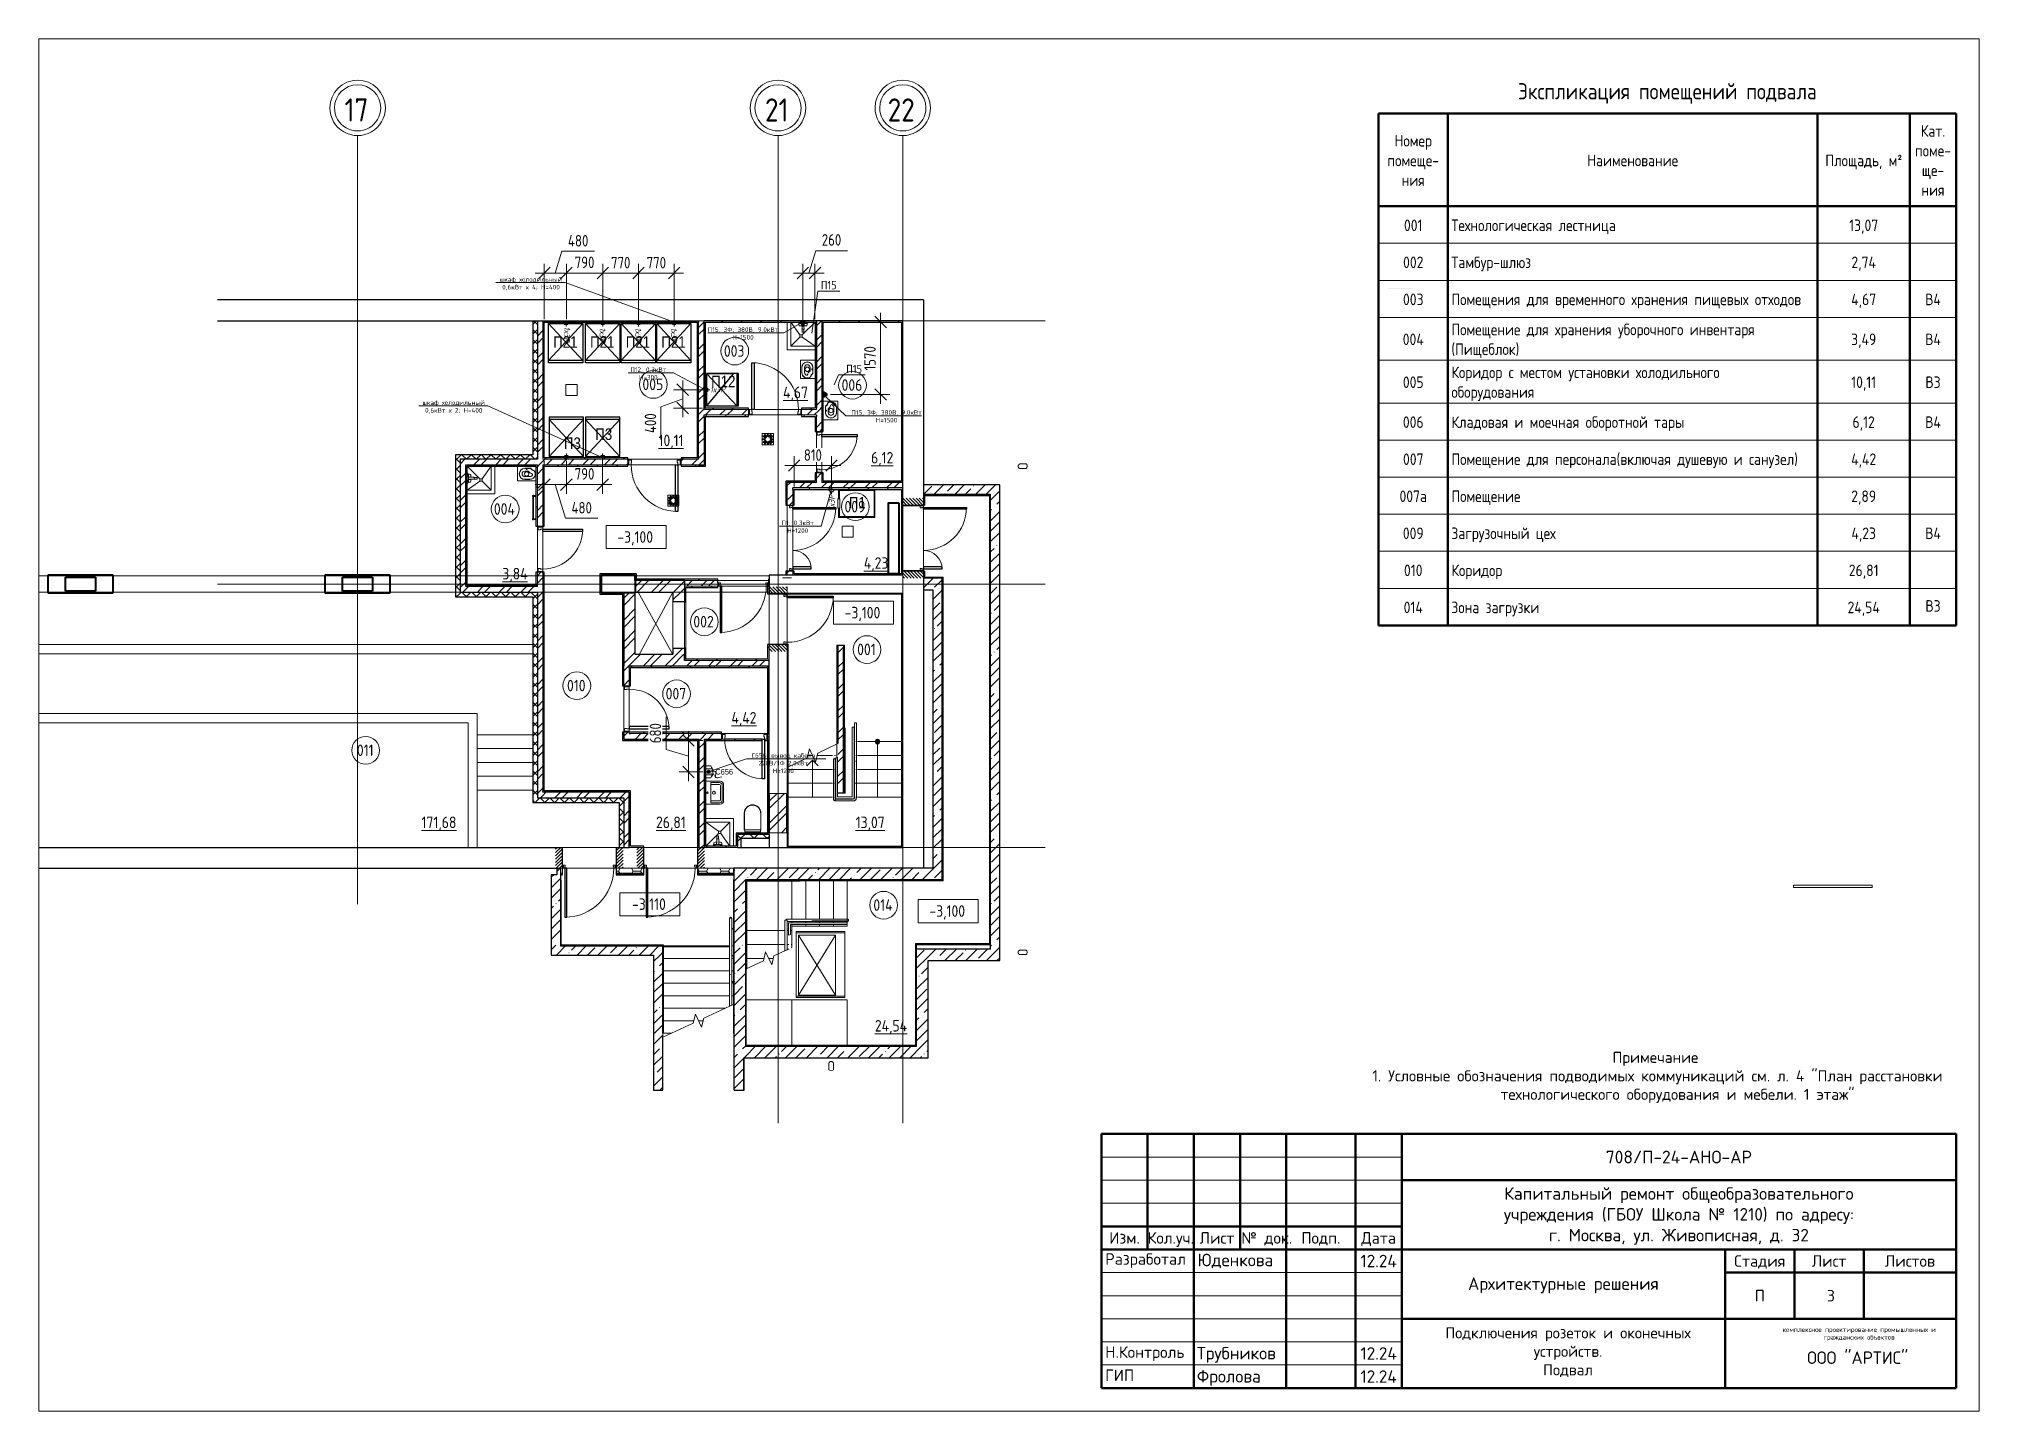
# Paper-space layout 'розетки 3' of a CAD drawing. Header units: millimetres. Extents: x 0 to 420, y 0 to 297.
# The model-space entities are those that its viewports show. They can reach past a viewport. Long polylines and large blocks are cut down to what shows.
import ezdxf
from ezdxf import colors
from ezdxf.entities.mleader import LeaderData, LeaderLine
from ezdxf.enums import TextEntityAlignment as Align
from ezdxf.math import Vec2, Vec3

# ---------------------------------------------------------------- set-up
doc = ezdxf.new("R2010")
doc.units = ezdxf.units.MM
for name, pattern in [('ADSK_Линия сетки', [25, 20, -2.5, 0, -2.5]), ('ADSK_Сверху', [4.5, 3, -1.5]), ('ADSK_Штриховая_ш2 п1_5', [4.5, 3, -1.5]), ('SPLOSHNAY', [20, 10, 10]), ('Сверху', [3.96875, 2.38125, -1.5875])]:
    doc.linetypes.add(name, pattern=pattern)
for name, color, linetype, lineweight in [('0_ТХ Р-EL', 30, 'Continuous', 5), ('1 Оборудование пищеблок', 250, 'Continuous', 5), ('TO-Conn-EL', 33, 'Continuous', 13), ('TO-Equipment', 52, 'Continuous', 18), ('TO-Equipment--W', 52, 'Continuous', 13), ('TO-Index', 1, 'Continuous', 0), ('TX RO', 30, 'Continuous', 9), ('Балясины', 7, 'Continuous', 9), ('Высотные отметки', 7, 'Continuous', 9), ('Графика спецификации', 7, 'Continuous', 20), ('Двери', 7, 'Continuous', 9), ('ДОНМ_ТХ_Анно', 84, 'Continuous', 20), ('Каркас_Импост', 7, 'Continuous', 9), ('Лестницы', 7, 'Continuous', 9), ('Линии', 7, 'Continuous', 9), ('Марки помещений', 7, 'Continuous', 20), ('Монтажный зазор', 7, 'Continuous', 9), ('Несущие колонны', 7, 'Continuous', 20), ('Обобщенные модели', 7, 'Continuous', 20), ('Ограждение', 7, 'Continuous', 9), ('Оси', 7, 'Continuous', 9), ('ОФ_рамка', 7, 'Continuous', 50), ('Панель', 7, 'Continuous', 30), ('Перекрытия', 7, 'Continuous', 18), ('Поручни', 7, 'Continuous', 9), ('Проем', 7, 'ADSK_Штриховая_ш2 п1_5', 9), ('Радиаторы отопления', 10, 'Continuous', 40), ('Сантехнические приборы', 251, 'Continuous', 0), ('Сверху', 7, 'ADSK_Сверху', 9), ('Средние линии', 7, 'Continuous', 30), ('Стены', 7, 'Continuous', 18), ('Стены разрез', 7, 'Continuous', 30), ('Стены штриховка', 7, 'Continuous', 9), ('Стрелки вверх', 7, 'Continuous', 20), ('Типовые аннотации', 7, 'Continuous', 20), ('Тонкие линии', 7, 'Continuous', 18), ('Элементы узлов', 7, 'Continuous', 30), ('ЭОМ', 1, 'Continuous', 18)]:
    doc.layers.add(name, color=color, linetype=linetype, lineweight=lineweight)
for name, color, linetype in [('_Стадия Р', 230, 'Continuous'), ('ЗАДАНИЕ ЭОМ', 10, 'Continuous'), ('ТХ Подключения', 10, 'SPLOSHNAY'), ('ТХ-Вода (ВК)', 170, 'Continuous'), ('ТХ_ПД_ЭО (все электрическое оборудование - кроме вытяжных зонтов)', 20, 'Continuous'), ('ТХ_размеры', 7, 'Continuous')]:
    doc.layers.add(name, color=color, linetype=linetype)
doc.layers.add('TO-txt-invis', color=161, linetype='Continuous', lineweight=0, plot=False)
doc.layers.add('ТХ ВК Аннотации', color=7, linetype='Continuous', lineweight=20, true_color=0x4c9a9a)
doc.layers.add('ТХ Подключения ЭОМ', color=7, linetype='Continuous', lineweight=18, true_color=0x003efa)
doc.layers.add('тх размеры розетки', color=7, linetype='Continuous', true_color=0xe91640)
doc.styles.add('GOST Common_1', font='GOST_Common.ttf', dxfattribs={"width": 0.9, "height": 125})
doc.styles.add('GOST Common_3', font='GOST_Common.ttf', dxfattribs={"width": 0.9, "height": 2.5})
doc.styles.add('GOST Common_7', font='GOST_Common.ttf', dxfattribs={"width": 0.9, "height": 2.5})
doc.styles.add('GOST Common_8', font='GOST_Common.ttf', dxfattribs={"width": 0.9, "height": 3.5})
doc.styles.add('ISOCPEUR', font='isocpeur.ttf', dxfattribs={"width": 0.9, "height": 270})
doc.styles.add('PDF ISOCPEUR', font='isocpeur.ttf')
doc.styles.add('S-ARIAL', font='arial.ttf', dxfattribs={"height": 150})
doc.styles.add('Simplex', font='simplex.shx', dxfattribs={"width": 0.6})
doc.styles.add('TX Text.Base', font='calibril.ttf', dxfattribs={"height": 250})
doc.styles.add('ГОСТ 2.304', font='CS_Gost2304.shx')
doc.styles.add('Номер', font='times.ttf', dxfattribs={"height": 150})
doc.styles.add('Розетки', font='isocpeui.ttf', dxfattribs={"height": 125})
doc.styles.add('ТХ_ДОНМ', font='ARIALN.TTF')
doc.dimstyles.new('СПДС', dxfattribs={"dimscale": 100, "dimtxt": 2.5, "dimasz": 2.5, "dimexe": 2, "dimexo": 0.625, "dimgap": 1, "dimtad": 1, "dimdec": 0, "dimtxsty": 'ГОСТ 2.304', "dimblk": 'OBLIQUE', "dimblk1": 'OBLIQUE', "dimblk2": 'OBLIQUE', "dimcen": 2.5, "dimdle": 2, "dimadec": 0, "dimazin": 2, "dimtfac": 0.75, "dimtdec": 4, "dimtmove": 1, "dimatfit": 3, "dimfxl": 0, "dimtolj": 1, "dimarcsym": 0})
pattern_1 = [(45, (0, 0), (-35.3553, 35.3553), [])]
pattern_2 = [(45, (-106999.95, 7949.98), (-235.7317, 235.7317), []), (45, (-106842.8, 7949.98), (-235.7317, 235.7317), [])]
pattern_3 = [(45, (-106999.95, 7949.98), (-224.5064, 224.5064), []), (45, (-106775.45, 7949.98), (-224.5064, 224.5064), [396.875, -79.375, 3.353, -76.022])]
pattern_4 = [(0, (-106999.95, 7949.98), (406.4, 101.6), [33.528, -271.272, 33.528, -271.272, -1625.6]), (0, (-106999.95, 7949.98), (406.4, 101.6), [-609.6, 33.528, -576.072, 33.528, -271.272, -711.2]), (0, (-106999.95, 7949.98), (406.4, 101.6), [-1524, 33.528, -169.672, 33.528, -474.472]), (120, (-106847.55, 8000.78), (-291.18818, 301.15272), [33.528, -271.272, 33.528, -271.272, -1625.6]), (120, (-106847.55, 8000.78), (-291.18818, 301.15272), [-609.6, 33.528, -576.072, 33.528, -271.272, -711.2]), (120, (-106847.55, 8000.78), (-291.18818, 301.15272), [-1524, 33.528, -169.672, 33.528, -474.472]), (240, (-106796.75, 8203.98), (-115.21182, -402.75272), [33.528, -271.272, 33.528, -271.272, -1625.6]), (240, (-106796.75, 8203.98), (-115.21182, -402.75272), [-609.6, 33.528, -576.072, 33.528, -271.272, -711.2]), (240, (-106796.75, 8203.98), (-115.21182, -402.75272), [-1524, 33.528, -169.672, 33.528, -474.472])]
pattern_5 = [(0, (0, 0), (0, 600), []), (90, (0, 0), (-600, 4e-14), [])]
pattern_6 = [(45, (-106999.95, 7949.98), (-212.132, 212.132), [])]
pattern_7 = [(45, (-106999.95, 7949.98), (-141.4214, 141.4214), []), (135, (-106999.95, 7949.98), (-141.4214, -141.4214), [])]
pattern_8 = [(45, (-106999.95, 7949.98), (-106.066, 106.066), []), (135, (-106999.95, 7949.98), (-106.066, -106.066), [])]

psp = doc.layouts.new('розетки 3')

msp = doc.modelspace()

# ---------------------------------------------------------------- texts
at = {"layer": 'Высотные отметки', "lineweight": 20, "char_height": 250, "attachment_point": 1, "line_spacing_factor": 1.022761, "style": 'GOST Common_3'}
for s, insert, width in [('-3,100', (-85913.7, 30153.5), 977.532), ('-3,100', (-80993.7, 28517.2), 977.532), ('-3,110', (-85596.2, 22208), 926.242), ('-3,100', (-79159.7, 22058.8), 977.532)]:
    msp.add_mtext(s, dxfattribs=dict(at, insert=insert, width=width))
at = {"layer": 'Графика спецификации', "line_spacing_factor": 1.022761}
for s, insert, char_height, width, attachment_point, style in [('Экспликация помещений подвала', (-63186.2, 39850.4), 350, 7640.414, 2, 'GOST Common_8'), ('Номер\\Pпомеще-\\Pния', (-68686.6, 38728.8), 250, 1418.025, 2, 'GOST Common_7'), ('Кат.\\Pпоме-\\Pще-\\Pния', (-57436.6, 38941.8), 250, 962.447, 2, 'GOST Common_7'), ('Наименование', (-63936.6, 38302.6), 250, 2353.318, 2, 'GOST Common_7'), ('Площадь, м\\fGOST Common|b0|i0|c238|p34|;\\W.9;²', (-58936.6, 38302.6), 250, 2009.372, 2, 'GOST Common_7'), ('001', (-68686.6, 36899.4), 250, 509.886, 2, 'GOST Common_7'), ('Технологическая лестница', (-67861.6, 36899.4), 250, 4510.527, 1, 'GOST Common_7'), ('13,07', (-58936.6, 36899.4), 250, 790.474, 2, 'GOST Common_7'), ('002', (-68686.6, 36097.5), 250, 561.176, 2, 'GOST Common_7'), ('Тамбур-шлюз', (-67861.6, 36097.5), 250, 2223.584, 1, 'GOST Common_7'), ('2,74', (-58936.6, 36097.5), 250, 681.859, 2, 'GOST Common_7'), ('003', (-68686.6, 35295.7), 250, 561.176, 2, 'GOST Common_7'), ('Помещения для временного хранения пищевых отходов', (-67861.6, 35295.7), 250, 9051.225, 1, 'GOST Common_7'), ('4,67', (-58936.6, 35295.7), 250, 681.859, 2, 'GOST Common_7'), ('В4', (-57436.6, 35295.7), 250, 428.425, 2, 'GOST Common_7'), ('Помещение для хранения уборочного инвентаря\\P(Пищеблок)', (-67861.6, 34644.2), 250, 7913.788, 1, 'GOST Common_7'), ('004', (-68686.6, 34431.1), 250, 588.33, 2, 'GOST Common_7'), ('3,49', (-58936.6, 34431.1), 250, 681.859, 2, 'GOST Common_7'), ('В4', (-57436.6, 34431.1), 250, 428.425, 2, 'GOST Common_7'), ('Коридор с местом установки холодильного\\Pоборудования', (-67861.6, 33716.9), 250, 7065.99, 1, 'GOST Common_7'), ('005', (-68686.6, 33503.8), 250, 561.176, 2, 'GOST Common_7'), ('10,11', (-58936.6, 33503.8), 250, 687.893, 2, 'GOST Common_7'), ('В3', (-57436.6, 33503.8), 250, 401.271, 2, 'GOST Common_7'), ('006', (-68686.6, 32639.3), 250, 561.176, 2, 'GOST Common_7'), ('Кладовая и моечная оборотной тары', (-67861.6, 32639.3), 250, 6097.509, 1, 'GOST Common_7'), ('6,12', (-58936.6, 32639.3), 250, 603.415, 2, 'GOST Common_7'), ('В4', (-57436.6, 32639.3), 250, 428.425, 2, 'GOST Common_7'), ('007', (-68686.6, 31837.4), 250, 561.176, 2, 'GOST Common_7'), ('Помещение для персонала(включая душевую и санузел)', (-67861.6, 31837.4), 250, 9051.225, 1, 'GOST Common_7'), ('4,42', (-58936.6, 31837.4), 250, 709.013, 2, 'GOST Common_7'), ('007а', (-68686.6, 31035.6), 250, 775.388, 2, 'GOST Common_7'), ('Помещение', (-67861.6, 31035.6), 250, 1819.296, 1, 'GOST Common_7'), ('2,89', (-58936.6, 31035.6), 250, 654.705, 2, 'GOST Common_7'), ('009', (-68686.6, 30233.7), 250, 561.176, 2, 'GOST Common_7'), ('Загрузочный цех', (-67861.6, 30233.7), 250, 2796.829, 1, 'GOST Common_7'), ('4,23', (-58936.6, 30233.7), 250, 681.859, 2, 'GOST Common_7'), ('В4', (-57436.6, 30233.7), 250, 428.425, 2, 'GOST Common_7'), ('010', (-68686.6, 29431.9), 250, 509.886, 2, 'GOST Common_7'), ('Коридор', (-67861.6, 29431.9), 250, 1336.564, 1, 'GOST Common_7'), ('26,81', (-58936.6, 29431.9), 250, 790.474, 2, 'GOST Common_7'), ('014', (-68686.6, 28630.1), 250, 537.039, 2, 'GOST Common_7'), ('Зона загрузки', (-67861.6, 28630.1), 250, 2383.489, 1, 'GOST Common_7'), ('24,54', (-58936.6, 28630.1), 250, 896.071, 2, 'GOST Common_7'), ('В3', (-57436.6, 28662.1), 250, 401.271, 2, 'GOST Common_7')]:
    msp.add_mtext(s, dxfattribs=dict(at, insert=insert, char_height=char_height, width=width, attachment_point=attachment_point, style=style))
at = {"layer": 'ДОНМ_ТХ_Анно', "style": 'ТХ_ДОНМ'}
for s, p in [('П21', (-87038.8, 34249.3)), ('П21', (-86240.6, 34249.3)), ('П21', (-85467.4, 34249.3)), ('П21', (-84698, 34249.3)), ('П12', (-83620.7, 33393.4)), ('П3', (-86209, 32254.1)), ('П3', (-86887.4, 32059.3)), ('П1', (-80719.5, 30771.6))]:
    msp.add_text(s, height=250, dxfattribs=at).set_placement(p, align=Align.MIDDLE_CENTER)
at = {"layer": 'Марки помещений', "lineweight": 9, "char_height": 250, "attachment_point": 1, "style": 'GOST Common_3'}
for s, insert, width in [('003', (-83608, 34179.3), 584.43), ('005', (-85371, 33458.4), 584.43), ('\\L4,67', (-82327.7, 33281.7), 699.873), ('006', (-81060.4, 33442.4), 584.43), ('\\L10,11', (-85023.3, 32244.2), 699.873), ('\\L6,12', (-80423.3, 31869.6), 620.506), ('004', (-88586.5, 30760.9), 606.076), ('009', (-80997.5, 30811.3), 584.43), ('\\L4,23', (-80579, 29590.6), 699.873), ('\\L3,84', (-88403.1, 29360.6), 699.873), ('002', (-84268.5, 28321.2), 584.43), ('001', (-80723.4, 27721.2), 526.709), ('010', (-87003.7, 26939), 526.709), ('007', (-84868.5, 26762.6), 584.43), ('\\L4,42', (-83444.8, 26241.4), 721.519), ('011', (-91552, 25539), 468.987), ('\\L171,68', (-90153.1, 23978.4), 952.405), ('\\L26,81', (-85076.8, 23978.4), 815.316), ('\\L13,07', (-80755.6, 23978.4), 815.316), ('014', (-80372.1, 22188.3), 548.354), ('\\L24,54', (-80340.1, 19577), 916.329)]:
    msp.add_mtext(s, dxfattribs=dict(at, insert=insert, width=width))
at = {"layer": 'Оси', "char_height": 500, "attachment_point": 1, "style": 'GOST Common_1'}
for s, insert, width in [('17', (-91818.1, 39520.6), 671.012), ('21', (-82718.1, 39520.6), 671.012), ('22', (-80062.7, 39520.6), 779.24)]:
    msp.add_mtext(s, dxfattribs=dict(at, insert=insert, width=width))
at = {"layer": 'ОФ_рамка', "lineweight": 15, "ltscale": 100, "transparency": 33554636, "insert": (-63444.6, 18335), "char_height": 240, "attachment_point": 5, "style": 'PDF ISOCPEUR'}
msp.add_mtext_dynamic_manual_height_columns('Примечание\\P\\pi-720,l960,t960;{\\C0;1.^IУсловные обозначения подводимых коммуникаций см. л. 4 "}План расстановки  технологического оборудования и мебели. 1 этаж"', width=12878.637, gutter_width=12.5, heights=[0], dxfattribs=at)
at = {"layer": 'ОФ_рамка', "color": 7, "linetype": 'Continuous', "transparency": 33554687, "insert": (-59646.1, 13610.3), "char_height": 250, "width": 1500, "attachment_point": 5, "style": 'PDF ISOCPEUR'}
msp.add_mtext('3', dxfattribs=at)
at = {"layer": 'ОФ_рамка', "lineweight": 15, "ltscale": 100, "transparency": 33554636, "insert": (-65336.5, 12386.7), "char_height": 240, "width": 7000, "attachment_point": 5, "style": 'PDF ISOCPEUR'}
msp.add_mtext('Подключения розеток и оконечных \\Pустройств.\\PПодвал', dxfattribs=at)
at = {"layer": 'ТХ Подключения ЭОМ', "lineweight": 20, "ltscale": 3, "char_height": 125, "width": 448.79, "attachment_point": 4, "style": 'Розетки'}
for insert, rotation in [((-87000.8, 34583.1), 270), ((-86233.3, 34565.3), 270), ((-85460.1, 34565.3), 270), ((-84690.8, 34565.3), 270), ((-81272.9, 30609.6), 90)]:
    msp.add_mtext('1хЭР', dxfattribs=dict(at, insert=insert, rotation=rotation))

# ---------------------------------------------------------------- blocks, each defined once
blk = doc.blocks.new('Штамп Молодогвардейская 12.04.24')
at = {"layer": 'ОФ_рамка', "ltscale": 100, "transparency": 33554636}
for p, q in [((-17120, 8249), (1380, 8249)), ((-17120, 2749), (-17120, 8249)), ((-16120, 8249), (-16120, 5749)), ((-15120, 8249), (-15120, 2749)), ((-14120, 8249), (-14120, 5749)), ((-13120, 8249), (-13120, 2749)), ((-11620, 8249), (-11620, 2749)), ((-10620, 2749), (-10620, 8248)), ((1380, 2749), (1380, 8249)), ((-10620, 7249), (1380, 7249)), ((-17120, 6249), (-10620, 6249)), ((-17120, 5749), (1380, 5749)), ((-2120, 5749), (-2120, 4249)), ((-620, 5749), (-620, 4249)), ((-3620, 5249), (1380, 5249)), ((-10620, 4249), (1380, 4249)), ((-17120, 2749), (1380, 2749))]:
    blk.add_line(p, q, dxfattribs=at)
at = {"layer": 'ОФ_рамка', "lineweight": 15, "ltscale": 100, "transparency": 33554636}
for p, q in [((-17120, 7749), (-10620, 7749)), ((-17120, 7249), (-10620, 7249)), ((-17120, 6749), (-10620, 6749)), ((-17120, 5249), (-10620, 5249)), ((-17120, 4749), (-10620, 4749)), ((-17120, 4249), (-10620, 4249)), ((-17120, 3749), (-10620, 3749)), ((-17120, 3249), (-10620, 3249))]:
    blk.add_line(p, q, dxfattribs=at)
at = {"layer": 'ОФ_рамка', "ltscale": 100, "transparency": 33554636}
blk.add_lwpolyline([(-3620, 5749), (-3620, 2749)], dxfattribs=at)
at = {"layer": '_Стадия Р', "color": 1, "lineweight": 15, "ltscale": 100, "transparency": 33554636, "insert": (-4620, 7749), "char_height": 275, "width": 12000, "attachment_point": 5, "style": 'PDF ISOCPEUR'}
blk.add_mtext('{\\C0;708/П-24-АНО-АР}', dxfattribs=at)
at = {"layer": '_Стадия Р', "color": 7, "linetype": 'Continuous', "transparency": 33554687, "insert": (-2870, 4749), "char_height": 250, "width": 1500, "attachment_point": 5, "style": 'PDF ISOCPEUR'}
blk.add_mtext('П', dxfattribs=at)
at = {"layer": 'ОФ_рамка', "color": 7, "linetype": 'Continuous', "transparency": 33554687, "style": 'PDF ISOCPEUR'}
for s, p in [('Изм.', (-16620, 5999)), ('Кол.уч.', (-15620, 5999)), ('Лист', (-14620, 5999)), (' № док.', (-13620, 5999)), ('Подп.', (-12370, 5999)), ('Дата', (-11120, 5999)), ('Стадия', (-2870, 5499)), ('Лист', (-1370, 5499)), ('Листов', (380, 5499))]:
    blk.add_text(s, height=250, dxfattribs=at).set_placement(p, align=Align.MIDDLE_CENTER)
at = {"layer": 'ОФ_рамка', "color": 7, "transparency": 33554687, "style": 'PDF ISOCPEUR'}
for s, p in [('Разработал', (-17038, 5417)), ('Н.Контроль', (-17038, 3402)), ('ГИП', (-17038, 2902))]:
    blk.add_text(s, height=250, dxfattribs=at).set_placement(p)
at = {"layer": 'ОФ_рамка', "lineweight": 15, "ltscale": 100, "transparency": 33554636, "char_height": 270, "width": 9013.53, "attachment_point": 5, "style": 'PDF ISOCPEUR'}
for s, insert in [('Капитальный ремонт общеобразовательного\\Pучреждения (ГБОУ Школа № 1210) по адресу: \\Pг. Москва, ул. Живописная, д. 32', (-4620, 6473)), ('Архитектурные решения', (-7120, 4973))]:
    blk.add_mtext(s, dxfattribs=dict(at, insert=insert))
at = {"layer": 'ОФ_рамка', "color": 7, "linetype": 'Continuous', "transparency": 33554687, "char_height": 270, "style": 'PDF ISOCPEUR'}
for s, insert, width, attachment_point in [('Юденкова', (-15040, 5499), 2000, 4), ('12.24', (-11120, 5499), 1000, 5), ('Трубников', (-15054, 3468), 2000, 4), ('12.24', (-11120, 3499), 1000, 5), ('Фролова', (-15054, 2968), 2000, 4), ('12.24', (-11120, 2999), 1000, 5)]:
    blk.add_mtext(s, dxfattribs=dict(at, insert=insert, width=width, attachment_point=attachment_point))
at = {"layer": 'ОФ_рамка', "color": 7, "transparency": 33554687, "attachment_point": 5, "style": 'PDF ISOCPEUR'}
for s, insert, char_height, width in [('комплексное проектирование промышленных и гражданских объектов', (-718, 3918), 100, 3141.16), ('ООО "АРТИС"', (-751, 3407), 270, 3189.42)]:
    blk.add_mtext(s, dxfattribs=dict(at, insert=insert, char_height=char_height, width=width))
blk = doc.blocks.new('трап')
at = {"layer": 'ТХ ВК Аннотации'}
for p, q in [((34771, 62036), (34531, 62036)), ((34532, 62035), (34532, 61795)), ((34532, 61795), (34772, 61795)), ((34550, 61926), (34583, 61925)), ((34582, 61905), (34550, 61906)), ((34590, 61935), (34554, 61971)), ((34554, 61859), (34590, 61895)), ((34567, 61986), (34603, 61949)), ((34604, 61881), (34568, 61845)), ((34618, 61964), (34581, 62000)), ((34582, 61831), (34618, 61867)), ((34596, 62014), (34632, 61978)), ((34632, 61853), (34596, 61817)), ((34642, 61986), (34642, 62018)), ((34643, 61812), (34643, 61845)), ((34662, 62018), (34662, 61986)), ((34663, 61845), (34663, 61812)), ((34671, 61978), (34707, 62014)), ((34708, 61817), (34672, 61853)), ((34721, 62000), (34685, 61964)), ((34686, 61867), (34722, 61831)), ((34699, 61949), (34736, 61986)), ((34736, 61845), (34700, 61881)), ((34750, 61971), (34714, 61935)), ((34714, 61895), (34750, 61859)), ((34723, 61925), (34756, 61924)), ((34756, 61904), (34723, 61905)), ((34772, 61795), (34772, 62035))]:
    blk.add_line(p, q, dxfattribs=at)
for centre, start, end in [((34550, 61916), 89.6219, 269.6219), ((34560, 61978), 45, 225), ((34561, 61852), 135, 315), ((34589, 62007), 45, 225), ((34589, 61824), 135, 315), ((34582, 61915), 269.6219, 89.6219), ((34597, 61942), 225, 45), ((34597, 61888), 315, 135), ((34625, 61971), 225, 45), ((34625, 61860), 315, 135), ((34652, 62018), 0, 180), ((34652, 61986), 180, 0), ((34653, 61845), 0, 180), ((34653, 61812), 180, 0), ((34678, 61971), 135, 315), ((34679, 61860), 45, 225), ((34707, 61942), 135, 315), ((34707, 61888), 45, 225), ((34714, 62007), 315, 135), ((34715, 61824), 225, 45), ((34723, 61915), 89.6219, 269.6219), ((34743, 61978), 315, 135), ((34743, 61852), 225, 45), ((34756, 61914), 269.6219, 89.6219)]:
    blk.add_arc(centre, 10, start, end, dxfattribs=at)
for points, knots in [([(34533, 62034), (34533, 62034), (34533, 62034), (34533, 62034), (34533, 62034), (34532, 62035), (34532, 62035), (34532, 62035), (34532, 62035), (34532, 62035), (34532, 62035), (34532, 62035), (34531, 62036), (34531, 62036), (34531, 62036)], [0, 0, 0, 0, 0.142857, 0.285714, 0.357143, 0.428571, 0.5, 0.571429, 0.642857, 0.714286, 0.785714, 0.857143, 0.928571, 1, 1, 1, 1]), ([(34532, 61795), (34532, 61795), (34532, 61795), (34532, 61795), (34532, 61795), (34532, 61795), (34532, 61795), (34533, 61796), (34533, 61796), (34533, 61796), (34533, 61796), (34533, 61796), (34534, 61797), (34534, 61797), (34534, 61797)], [0, 0, 0, 0, 0.071429, 0.142857, 0.214286, 0.285714, 0.357143, 0.428571, 0.5, 0.571429, 0.642857, 0.714286, 0.857143, 1, 1, 1, 1]), ([(34771, 62036), (34771, 62036), (34771, 62036), (34771, 62035), (34771, 62035), (34771, 62035), (34771, 62035), (34771, 62035), (34771, 62035), (34771, 62035), (34770, 62034), (34770, 62034), (34770, 62034), (34770, 62034), (34769, 62034)], [0, 0, 0, 0, 0.071429, 0.142857, 0.214286, 0.285714, 0.357143, 0.428571, 0.5, 0.571429, 0.642857, 0.714286, 0.857143, 1, 1, 1, 1]), ([(34770, 61797), (34770, 61797), (34770, 61797), (34771, 61796), (34771, 61796), (34771, 61796), (34771, 61796), (34771, 61796), (34772, 61795), (34772, 61795), (34772, 61795), (34772, 61795), (34772, 61795), (34772, 61795), (34772, 61795)], [0, 0, 0, 0, 0.142857, 0.285714, 0.357143, 0.428571, 0.5, 0.571429, 0.642857, 0.714286, 0.785714, 0.857143, 0.928571, 1, 1, 1, 1])]:
    blk.add_open_spline(points, degree=3, knots=knots, dxfattribs=at)
blk = doc.blocks.new('розетка')
at = {"layer": 'ЭОМ', "lineweight": 5}
for p, q in [((701260, -755416), (701310, -755416)), ((701310, -755416), (701310, -755363)), ((701310, -755416), (701360, -755416)), ((701238, -755487), (701382, -755487))]:
    blk.add_line(p, q, dxfattribs=at)
blk.add_arc((701310, -755487), 71.7, 0, 180, dxfattribs=at)
blk = doc.blocks.new('ЭР1')
at = {"color": 0}
for p, q in [((468777, 51449), (468738, 51449)), ((468777, 51487), (468777, 51449)), ((468777, 51449), (468777, 51412)), ((468831, 51503), (468831, 51395))]:
    blk.add_line(p, q, dxfattribs=at)
blk.add_arc((468831, 51449), 53.8, 90, 270, dxfattribs=at)
at = {"layer": 'TX RO', "ltscale": 100, "style": 'Номер', "flags": 8}
blk.add_attdef('RO_RAM_001', (466396, 51417), '', height=420, rotation=180, dxfattribs=at)
blk = doc.blocks.new('Розетка 380В')
at = {"color": 0}
for p, q in [((70817, 88936), (71032, 88936)), ((70849, 89044), (70924, 89044)), ((70924, 89044), (70869, 89099)), ((70924, 89044), (70924, 89122)), ((70924, 89044), (70980, 89099)), ((70924, 89044), (70999, 89044))]:
    blk.add_line(p, q, dxfattribs=at)
blk.add_arc((70924, 88936), 108, 0, 180, dxfattribs=at)
at = {"layer": 'TX RO', "ltscale": 100, "style": 'Номер', "flags": 8}
blk.add_attdef('RO_RAM_001', (68597, 89060), '', height=420, rotation=180, dxfattribs=at)
blk = doc.blocks.new('Розетка для мокрых помещений')
blk.add_hatch(color=0).paths.add_polyline_path([(70891, 88528, -1), (70891, 88744)])
at = {"color": 0}
for p, q in [((70784, 88636), (70784, 88711)), ((70891, 88528), (70891, 88744)), ((70784, 88636), (70705, 88636)), ((70784, 88561), (70784, 88636))]:
    blk.add_line(p, q, dxfattribs=at)
blk.add_arc((70891, 88636), 108, 90, 270, dxfattribs=at)
at = {"color": 0, "ltscale": 100, "style": 'Номер', "flags": 8}
blk.add_attdef('RO_RAM_001', (70004, 86593), '', height=420, rotation=270, dxfattribs=at)
blk = doc.blocks.new('ADSK_КолоннаЖБ_Прямоугольная1 - Ш_380x740 мм-4885330-План подвала смеж')
at = {"layer": 'Несущие колонны', "lineweight": 40}
for p, q in [((-370, 190), (370, 190)), ((-370, -190), (-370, 190)), ((370, 190), (370, -190)), ((370, -190), (-370, -190))]:
    blk.add_line(p, q, dxfattribs=at)
blk = doc.blocks.new('AC_Дверь_Однопольная_Стальная - Дв-8__1_2200х1100h_Пр_Металл-5101126-План подвала смеж')
at = {"layer": 'Двери', "lineweight": 18}
h = blk.add_hatch(dxfattribs=at)
h.set_pattern_fill('FP_1', color=256, style=0, pattern_type=2)
h.set_pattern_definition(pattern_1)
h.paths.add_polyline_path([(700, -195), (700, 195), (550, 195), (550, -195)])
h.paths.add_polyline_path([(-550, 195), (-700, 195), (-700, -195), (-550, -195)])
at = {"layer": 'Каркас_Импост'}
for p, q in [((-530, 195), (-500, 195)), ((-530, 125), (-530, 195)), ((-490, 125), (-530, 125)), ((-500, 195), (-500, 155)), ((-500, 155), (-490, 155)), ((-490, 155), (-490, 125)), ((490, 155), (500, 155)), ((490, 125), (490, 155)), ((530, 125), (490, 125)), ((500, 195), (530, 195)), ((500, 155), (500, 195)), ((530, 195), (530, 125))]:
    blk.add_line(p, q, dxfattribs=at)
at = {"layer": 'Монтажный зазор'}
for p, q in [((-550, 195), (-530, 195)), ((-550, 125), (-550, 195)), ((-530, 125), (-550, 125)), ((-530, 195), (-530, 125)), ((530, 195), (550, 195)), ((530, 125), (530, 195)), ((550, 125), (530, 125)), ((550, 195), (550, 125))]:
    blk.add_line(p, q, dxfattribs=at)
at = {"layer": 'Панель'}
for p, q in [((-500, 1195), (-460, 1195)), ((-500, 195), (-500, 1195)), ((-460, 1195), (-460, 195)), ((-460, 195), (-500, 195))]:
    blk.add_line(p, q, dxfattribs=at)
at = {"layer": 'Панель', "lineweight": 9}
blk.add_arc((-500, 195), 1000, 0, 90, dxfattribs=at)
at = {"layer": 'Проем'}
for p, q in [((-550, 195), (-700, 195)), ((-550, -195), (-550, 195)), ((700, 195), (550, 195)), ((550, 195), (550, -195)), ((-700, -195), (-550, -195)), ((550, -195), (700, -195))]:
    blk.add_line(p, q, dxfattribs=at)
blk = doc.blocks.new('AC_Дверь_Однопольная_Стальная - Дн-17л_1160х2200h _ Подвал_ Л_Антипаника-5101140-План подвала смеж')
at = {"layer": 'Двери', "lineweight": 18}
h = blk.add_hatch(dxfattribs=at)
h.set_pattern_fill('FP_1', color=256, style=0, pattern_type=2)
h.set_pattern_definition(pattern_1)
h.paths.add_polyline_path([(-730, 225), (-730, -225), (-580, -225), (-580, 225)])
h.paths.add_polyline_path([(730, 225), (580, 225), (580, -225), (730, -225)])
at = {"layer": 'Каркас_Импост'}
for p, q in [((-530, 225), (-560, 225)), ((-560, 225), (-560, 155)), ((-560, 155), (-520, 155)), ((-530, 185), (-530, 225)), ((-520, 185), (-530, 185)), ((-520, 155), (-520, 185)), ((530, 185), (520, 185)), ((520, 185), (520, 155)), ((520, 155), (560, 155)), ((560, 225), (530, 225)), ((530, 225), (530, 185)), ((560, 155), (560, 225))]:
    blk.add_line(p, q, dxfattribs=at)
at = {"layer": 'Монтажный зазор'}
for p, q in [((-560, 225), (-580, 225)), ((-580, 225), (-580, 155)), ((-580, 155), (-560, 155)), ((-560, 155), (-560, 225)), ((580, 225), (560, 225)), ((560, 225), (560, 155)), ((560, 155), (580, 155)), ((580, 155), (580, 225))]:
    blk.add_line(p, q, dxfattribs=at)
at = {"layer": 'Панель'}
for p, q in [((530, 1285), (490, 1285)), ((490, 1285), (490, 225)), ((530, 225), (530, 1285)), ((490, 225), (530, 225))]:
    blk.add_line(p, q, dxfattribs=at)
at = {"layer": 'Панель', "lineweight": 9}
blk.add_arc((530, 225), 1060, 90, 180, dxfattribs=at)
at = {"layer": 'Проем'}
for p, q in [((-580, 225), (-730, 225)), ((-580, -225), (-580, 225)), ((730, 225), (580, 225)), ((580, 225), (580, -225)), ((-730, -225), (-580, -225)), ((580, -225), (730, -225))]:
    blk.add_line(p, q, dxfattribs=at)
blk = doc.blocks.new('AC_Дверь_Однопольная_Стальная - Дв-16л__1_2100х1100h_Л_Металл-5101401-План подвала смеж')
at = {"layer": 'Каркас_Импост'}
for p, q in [((-500, 60), (-530, 60)), ((-530, 60), (-530, -10)), ((-500, 20), (-500, 60)), ((-490, 20), (-500, 20)), ((-490, -10), (-490, 20)), ((500, 20), (490, 20)), ((490, 20), (490, -10)), ((530, 60), (500, 60)), ((500, 60), (500, 20)), ((530, -10), (530, 60)), ((-530, -10), (-490, -10)), ((490, -10), (530, -10))]:
    blk.add_line(p, q, dxfattribs=at)
at = {"layer": 'Монтажный зазор'}
for p, q in [((-530, 60), (-550, 60)), ((-550, 60), (-550, -10)), ((-530, -10), (-530, 60)), ((550, 60), (530, 60)), ((530, 60), (530, -10)), ((550, -10), (550, 60)), ((-550, -10), (-530, -10)), ((530, -10), (550, -10))]:
    blk.add_line(p, q, dxfattribs=at)
at = {"layer": 'Панель'}
for p, q in [((500, 1060), (460, 1060)), ((460, 1060), (460, 60)), ((500, 60), (500, 1060)), ((460, 60), (500, 60))]:
    blk.add_line(p, q, dxfattribs=at)
at = {"layer": 'Панель', "lineweight": 9}
blk.add_arc((500, 60), 1000, 90, 180, dxfattribs=at)
blk = doc.blocks.new('Ограждение - Ограждение-2091208-План подвала смеж')
at = {"layer": 'Поручни'}
for p, q in [((26169, 17960), (26209, 17960)), ((26169, 17960), (26169, 16760)), ((26209, 17960), (26209, 16760)), ((25854, 17315), (25814, 17296)), ((25854, 17315), (25814, 17296)), ((25814, 16416), (25814, 17296)), ((25854, 16456), (25854, 17315)), ((26209, 16416), (25814, 16416)), ((26169, 16456), (25854, 16456)), ((26169, 16760), (26169, 16456)), ((26209, 16760), (26209, 16416))]:
    blk.add_line(p, q, dxfattribs=at)
blk = doc.blocks.new('Тип верхнего поручня - Верхний поручень_Внутренний_-2091241-План подвала смеж')
at = {"layer": 'Ограждение'}
for p, q in [((26219, 18060), (26219, 17975)), ((26241, 18060), (26236, 18060)), ((26259, 17975), (26259, 18060)), ((26219, 17937), (26219, 17193)), ((26259, 17193), (26259, 17937)), ((26241, 17229), (26237, 17229))]:
    blk.add_line(p, q, dxfattribs=at)
at = {"layer": 'Ограждение', "flags": 128}
for points in [[(26219, 17937), (26219, 17939), (26219, 17942), (26219, 17944), (26219, 17947), (26219, 17949), (26219, 17952), (26219, 17955), (26219, 17957), (26219, 17960), (26219, 17963), (26219, 17966), (26219, 17968), (26219, 17971), (26219, 17974), (26219, 17975)], [(26259, 17975), (26259, 17972), (26259, 17969), (26259, 17967), (26259, 17964), (26259, 17961), (26259, 17958), (26259, 17956), (26259, 17953), (26259, 17950), (26259, 17948), (26259, 17945), (26259, 17943), (26259, 17940), (26259, 17938), (26259, 17937)]]:
    blk.add_lwpolyline(points, dxfattribs=at)
blk = doc.blocks.new('Тип верхнего поручня - Верхний поручень_Внутренний_-V3-План подвала смеж')
at = {"layer": 'Ограждение'}
for p, q in [((26259, 18060), (26219, 18060)), ((26219, 18060), (26219, 17975)), ((26259, 18060), (26259, 17975)), ((26219, 17975), (26219, 17948)), ((26219, 17948), (26219, 16773)), ((26259, 17975), (26259, 17948)), ((26259, 17948), (26259, 16773)), ((25804, 17291), (25764, 17273)), ((25764, 16408), (25764, 17273)), ((25804, 16408), (25804, 17291)), ((25764, 16408), (25764, 16386)), ((25834, 16406), (25804, 16406)), ((26189, 16406), (25834, 16406)), ((26219, 16745), (26219, 16773)), ((26219, 16745), (26219, 16436)), ((26259, 16745), (26259, 16773)), ((26259, 16745), (26259, 16436)), ((25834, 16366), (25784, 16366)), ((26189, 16366), (25834, 16366))]:
    blk.add_line(p, q, dxfattribs=at)
for radius in [30, 70]:
    blk.add_arc((26189, 16436), radius, 270, 0, dxfattribs=at)
blk = doc.blocks.new('Тип перил - Перила_Внутренний_-2091259-План подвала смеж')
at = {"layer": 'Ограждение'}
for p, q in [((25784, 16386), (25784, 16383)), ((25834, 16406), (25804, 16406)), ((26219, 16773), (26219, 16762)), ((26259, 16762), (26259, 16773)), ((25784, 16366), (25834, 16366))]:
    blk.add_line(p, q, dxfattribs=at)
at = {"layer": 'Ограждение', "flags": 128}
for points in [[(26219, 17948), (26219, 17949), (26219, 17952), (26219, 17955)], [(26189, 16366), (26191, 16366), (26194, 16366), (26197, 16366), (26200, 16367), (26203, 16367), (26205, 16368), (26208, 16368), (26211, 16369), (26213, 16370), (26216, 16371), (26218, 16372), (26221, 16374), (26223, 16375), (26226, 16376), (26228, 16378), (26230, 16380), (26233, 16381), (26235, 16383), (26237, 16385), (26239, 16387), (26241, 16389), (26243, 16391), (26244, 16393), (26246, 16396), (26248, 16398), (26249, 16400), (26250, 16403), (26252, 16405), (26253, 16408), (26254, 16410), (26255, 16413), (26256, 16416), (26256, 16418), (26257, 16421), (26258, 16424), (26258, 16427), (26258, 16429), (26259, 16432), (26259, 16435)], [(26219, 16762), (26219, 16761), (26219, 16760), (26219, 16759), (26219, 16758), (26219, 16756), (26219, 16755), (26219, 16754), (26219, 16753), (26219, 16752), (26219, 16751), (26219, 16750), (26219, 16748), (26219, 16747), (26219, 16746), (26219, 16745)], [(26259, 16745), (26259, 16747), (26259, 16748), (26259, 16749), (26259, 16750), (26259, 16751), (26259, 16753), (26259, 16754), (26259, 16755), (26259, 16756), (26259, 16757), (26259, 16758), (26259, 16759), (26259, 16760), (26259, 16761), (26259, 16762)]]:
    blk.add_lwpolyline(points, dxfattribs=at)
blk = doc.blocks.new('Тип перил - Перила_Внутренний_-V4-План подвала смеж')
at = {"layer": 'Ограждение'}
for p, q in [((26219, 17955), (26219, 17948)), ((25764, 16386), (25764, 16408)), ((25764, 16386), (25804, 16386)), ((25784, 16366), (25784, 16386)), ((25804, 16386), (25804, 16408)), ((25834, 16406), (25804, 16406)), ((26219, 16745), (26219, 16773)), ((26259, 16745), (26259, 16773)), ((25834, 16366), (25784, 16366))]:
    blk.add_line(p, q, dxfattribs=at)
blk = doc.blocks.new('ADSK_КолоннаЖБ_Прямоугольная1 - 400х1400мм-4885318-План подвала смеж')
at = {"layer": 'Несущие колонны', "lineweight": 40}
for p, q in [((-700, -200), (-700, 200)), ((-700, 200), (700, 200)), ((700, 200), (700, -200)), ((700, -200), (-700, -200))]:
    blk.add_line(p, q, dxfattribs=at)
at = {"layer": 'Несущие колонны'}
for p, q in [((-700, 200), (700, 200)), ((-700, -200), (-700, 200)), ((700, 200), (700, -200)), ((700, -200), (-700, -200))]:
    blk.add_line(p, q, dxfattribs=at)
blk = doc.blocks.new('ADSK_КолоннаЖБ_Прямоугольная1 - 300х650мм-4885261-План подвала смеж')
at = {"layer": 'Несущие колонны', "lineweight": 40}
for p, q in [((-325, -150), (-325, 150)), ((-325, 150), (325, 150)), ((325, 150), (325, -150)), ((325, -150), (-325, -150))]:
    blk.add_line(p, q, dxfattribs=at)
at = {"layer": 'Несущие колонны'}
for p, q in [((-325, 150), (325, 150)), ((-325, -150), (-325, 150)), ((325, 150), (325, -150)), ((325, -150), (-325, -150))]:
    blk.add_line(p, q, dxfattribs=at)
blk = doc.blocks.new('Дверь-Проем - 1000x 1060 мм-3565589-План подвала смеж')
at = {"layer": 'Средние линии'}
for p, q in [((-508, 125), (-508, -125)), ((492, -125), (492, 125))]:
    blk.add_line(p, q, dxfattribs=at)
at = {"layer": 'Элементы узлов', "linetype": 'Сверху', "lineweight": 9}
for p, q in [((492, 125), (-508, 125)), ((-508, -125), (492, -125))]:
    blk.add_line(p, q, dxfattribs=at)
blk = doc.blocks.new('AC_Дверь_Двупольная_Деревянная - Дв-13_1__1_5_2200х1430_Пр СКУД EI30-5105461-План подвала смеж')
at = {"layer": 'Двери', "lineweight": 18}
h = blk.add_hatch(dxfattribs=at)
h.set_pattern_fill('FP_1', color=256, style=0, pattern_type=2)
h.set_pattern_definition(pattern_1)
h.paths.add_polyline_path([(865, 225), (715, 225), (715, -225), (865, -225)])
h.paths.add_polyline_path([(-715, -225), (-715, 225), (-865, 225), (-865, -225)])
at = {"layer": 'Каркас_Импост'}
for p, q in [((-695, 225), (-665, 225)), ((-695, 155), (-695, 225)), ((-655, 155), (-695, 155)), ((-665, 225), (-665, 185)), ((-665, 185), (-655, 185)), ((-655, 185), (-655, 155)), ((665, 185), (655, 185)), ((655, 185), (655, 155)), ((655, 155), (695, 155)), ((695, 225), (665, 225)), ((665, 225), (665, 185)), ((695, 155), (695, 225))]:
    blk.add_line(p, q, dxfattribs=at)
at = {"layer": 'Монтажный зазор'}
for p, q in [((-715, 225), (-695, 225)), ((-715, 155), (-715, 225)), ((-695, 155), (-715, 155)), ((-695, 225), (-695, 155)), ((715, 225), (695, 225)), ((695, 225), (695, 155)), ((695, 155), (715, 155)), ((715, 155), (715, 225))]:
    blk.add_line(p, q, dxfattribs=at)
at = {"layer": 'Панель'}
for p, q in [((-665, 1155), (-625, 1155)), ((-665, 225), (-665, 1155)), ((-625, 1155), (-625, 225)), ((665, 625), (625, 625)), ((625, 625), (625, 225)), ((665, 225), (665, 625)), ((-625, 225), (-665, 225)), ((625, 225), (665, 225))]:
    blk.add_line(p, q, dxfattribs=at)
at = {"layer": 'Панель', "lineweight": 9}
for centre, radius, start, end in [((-665, 225), 930, 360, 90), ((665, 225), 400, 90, 180)]:
    blk.add_arc(centre, radius, start, end, dxfattribs=at)
at = {"layer": 'Проем'}
for p, q in [((-715, 225), (-865, 225)), ((-715, -225), (-715, 225)), ((865, 225), (715, 225)), ((715, 225), (715, -225)), ((-865, -225), (-715, -225)), ((715, -225), (865, -225))]:
    blk.add_line(p, q, dxfattribs=at)
blk = doc.blocks.new('AC_Дверь_Однопольная_Деревянная - Дв-10_1_2200х900_Пр_Подвал_ПВХ-4936338-План подвала смеж')
at = {"layer": 'Каркас_Импост'}
for p, q in [((-430, 60), (-380, 60)), ((-430, -40), (-430, 60)), ((-380, 60), (-380, 10)), ((-380, 10), (-370, 10)), ((-370, 10), (-370, -40)), ((370, 10), (380, 10)), ((370, -40), (370, 10)), ((380, 60), (430, 60)), ((380, 10), (380, 60)), ((430, 60), (430, -40)), ((-370, -40), (-430, -40)), ((430, -40), (370, -40))]:
    blk.add_line(p, q, dxfattribs=at)
at = {"layer": 'Монтажный зазор'}
for p, q in [((-450, 60), (-430, 60)), ((-450, -40), (-450, 60)), ((-430, 60), (-430, -40)), ((430, 60), (450, 60)), ((430, -40), (430, 60)), ((450, 60), (450, -40)), ((-430, -40), (-450, -40)), ((450, -40), (430, -40))]:
    blk.add_line(p, q, dxfattribs=at)
at = {"layer": 'Панель'}
for p, q in [((-380, 820), (-330, 820)), ((-380, 60), (-380, 820)), ((-330, 820), (-330, 60)), ((-330, 60), (-380, 60))]:
    blk.add_line(p, q, dxfattribs=at)
at = {"layer": 'Панель', "lineweight": 9}
blk.add_arc((-380, 60), 760, 0, 90, dxfattribs=at)
blk = doc.blocks.new('AC_Дверь_Двупольная_Деревянная - Дв-13_1_5_2200х1430_Пр-5105653-План подвала смеж')
at = {"layer": 'Каркас_Импост'}
for p, q in [((-695, 60), (-665, 60)), ((-695, -10), (-695, 60)), ((-665, 60), (-665, 20)), ((-665, 20), (-655, 20)), ((-655, 20), (-655, -10)), ((665, 20), (655, 20)), ((655, 20), (655, -10)), ((695, 60), (665, 60)), ((665, 60), (665, 20)), ((695, -10), (695, 60)), ((-655, -10), (-695, -10)), ((655, -10), (695, -10))]:
    blk.add_line(p, q, dxfattribs=at)
at = {"layer": 'Монтажный зазор'}
for p, q in [((-715, 60), (-695, 60)), ((-715, -10), (-715, 60)), ((-695, 60), (-695, -10)), ((715, 60), (695, 60)), ((695, 60), (695, -10)), ((715, -10), (715, 60)), ((-695, -10), (-715, -10)), ((695, -10), (715, -10))]:
    blk.add_line(p, q, dxfattribs=at)
at = {"layer": 'Панель'}
for p, q in [((-665, 990), (-625, 990)), ((-665, 60), (-665, 990)), ((-625, 990), (-625, 60)), ((665, 460), (625, 460)), ((625, 460), (625, 60)), ((665, 60), (665, 460)), ((-625, 60), (-665, 60)), ((625, 60), (665, 60))]:
    blk.add_line(p, q, dxfattribs=at)
at = {"layer": 'Панель', "lineweight": 9}
for centre, radius, start, end in [((-665, 60), 930, 360, 90), ((665, 60), 400, 90, 180)]:
    blk.add_arc(centre, radius, start, end, dxfattribs=at)
blk = doc.blocks.new('AC_Дверь_Однопольная_Деревянная - Дв-11_1_2200х1100_Пр_Подвал_ПВХ-4936276-План подвала смеж')
at = {"layer": 'Каркас_Импост'}
for p, q in [((-555, 60), (-505, 60)), ((-555, -40), (-555, 60)), ((-505, 60), (-505, 10)), ((-505, 10), (-495, 10)), ((-495, 10), (-495, -40)), ((495, 10), (505, 10)), ((495, -40), (495, 10)), ((505, 60), (555, 60)), ((505, 10), (505, 60)), ((555, 60), (555, -40)), ((-495, -40), (-555, -40)), ((555, -40), (495, -40))]:
    blk.add_line(p, q, dxfattribs=at)
at = {"layer": 'Монтажный зазор'}
for p, q in [((-575, 60), (-555, 60)), ((-575, -40), (-575, 60)), ((-555, 60), (-555, -40)), ((555, 60), (575, 60)), ((555, -40), (555, 60)), ((575, 60), (575, -40)), ((-555, -40), (-575, -40)), ((575, -40), (555, -40))]:
    blk.add_line(p, q, dxfattribs=at)
at = {"layer": 'Панель'}
for p, q in [((-505, 1070), (-455, 1070)), ((-505, 60), (-505, 1070)), ((-455, 1070), (-455, 60)), ((-455, 60), (-505, 60))]:
    blk.add_line(p, q, dxfattribs=at)
at = {"layer": 'Панель', "lineweight": 9}
blk.add_arc((-505, 60), 1010, 0, 90, dxfattribs=at)
blk = doc.blocks.new('Ограждение - Ограждение-3880940-План подвала смеж')
at = {"layer": 'Поручни'}
for p, q in [((24792, 13731), (24792, 13558)), ((24862, 13731), (24792, 13731)), ((24792, 13558), (24792, 13461)), ((24792, 13461), (24832, 13479)), ((24792, 13461), (24832, 13479)), ((24832, 13691), (24832, 13558)), ((24862, 13691), (24832, 13691)), ((24832, 13558), (24832, 13479)), ((26063, 13731), (24862, 13731)), ((26063, 13691), (24862, 13691)), ((26063, 13731), (26063, 13691))]:
    blk.add_line(p, q, dxfattribs=at)
blk = doc.blocks.new('Поворот - Тип-1236195-План подвала смеж')
at = {"layer": 'Обобщенные модели'}
for p, q in [((127, 50), (86, 50)), ((86, -50), (127, -50))]:
    blk.add_line(p, q, dxfattribs=at)
at = {"layer": 'Обобщенные модели', "flags": 128}
for points in [[(-50, 0), (-50, 2), (-50, 4), (-50, 6), (-49, 8), (-49, 10), (-49, 12), (-48, 14), (-47, 16), (-47, 18), (-46, 19), (-45, 21), (-44, 23), (-43, 25), (-42, 27), (-41, 28), (-40, 30), (-39, 31), (-38, 33), (-36, 34), (-35, 36), (-33, 37), (-32, 39), (-30, 40), (-29, 41), (-27, 42), (-25, 43), (-24, 44), (-22, 45), (-20, 46), (-18, 47), (-16, 47), (-14, 48), (-12, 48), (-10, 49), (-8, 49), (-7, 50), (-5, 50), (-3, 50), (-1, 50)], [(1, 50), (2, 50), (2, 50), (4, 50), (5, 50), (6, 50), (8, 50)], [(14, 50), (17, 50), (19, 50), (22, 50), (25, 50), (28, 50), (31, 50), (34, 50), (38, 50), (42, 50), (45, 50), (49, 50), (53, 50), (57, 50), (62, 50), (66, 50), (71, 50), (75, 50), (80, 50), (84, 50), (86, 50)], [(0, -50), (-2, -50), (-4, -50), (-6, -50), (-8, -49), (-10, -49), (-12, -49), (-14, -48), (-16, -47), (-18, -47), (-19, -46), (-21, -45), (-23, -44), (-25, -43), (-27, -42), (-28, -41), (-30, -40), (-31, -39), (-33, -38), (-34, -36), (-36, -35), (-37, -33), (-39, -32), (-40, -30), (-41, -29), (-42, -27), (-43, -25), (-44, -24), (-45, -22), (-46, -20), (-47, -18), (-47, -16), (-48, -14), (-48, -12), (-49, -10), (-49, -8), (-50, -7), (-50, -5), (-50, -3), (-50, -1)], [(7, -50), (5, -50), (4, -50), (3, -50), (2, -50), (1, -50), (1, -50)], [(86, -50), (82, -50), (77, -50), (72, -50), (68, -50), (64, -50), (59, -50), (55, -50), (51, -50), (47, -50), (43, -50), (39, -50), (36, -50), (32, -50), (29, -50), (26, -50), (23, -50), (20, -50), (18, -50), (15, -50), (14, -50)]]:
    blk.add_lwpolyline(points, dxfattribs=at)
at = {"layer": 'Обобщенные модели'}
for start_param, end_param in [(4.712389, 6.283185), (3.141593, 4.712389)]:
    blk.add_ellipse((127, 0), major_axis=(0, 50), ratio=0.309017, start_param=start_param, end_param=end_param, dxfattribs=at)
blk = doc.blocks.new('Ограждение - Ограждение-4583664-План подвала смеж')
at = {"layer": 'Поручни'}
for p, q in [((26009, 17945), (26019, 17945)), ((26009, 16545), (26009, 17945)), ((26019, 16535), (26019, 17945)), ((25859, 16535), (26019, 16535)), ((25994, 16545), (26009, 16545))]:
    blk.add_line(p, q, dxfattribs=at)
blk = doc.blocks.new('Ограждение - Ограждение-4584789-План подвала смеж')
at = {"layer": 'Поручни'}
for p, q in [((24784, 16815), (24774, 16811)), ((24784, 16815), (24784, 16160)), ((24784, 16160), (24784, 15385)), ((24784, 15385), (27249, 15385))]:
    blk.add_line(p, q, dxfattribs=at)
blk = doc.blocks.new('Ограждение - Ограждение-4587816-План подвала смеж')
at = {"layer": 'Поручни'}
for p, q in [((24759, 20840), (27239, 20840)), ((27239, 20840), (27239, 18260)), ((27239, 18260), (27239, 16760)), ((27239, 16760), (27239, 15375))]:
    blk.add_line(p, q, dxfattribs=at)
blk = doc.blocks.new('Ограждение - Ограждение-4588032-План подвала смеж')
at = {"layer": 'Ограждение'}
h = blk.add_hatch(dxfattribs=at)
h.set_pattern_fill('FP_21', color=256, style=0, pattern_type=2)
h.set_pattern_definition(pattern_5)
h.paths.add_polyline_path([(24774, 16811), (24784, 16815), (24784, 19760), (24774, 19760), (24774, 16815)])
at = {"layer": 'Поручни'}
for p, q in [((24774, 19760), (24784, 19760)), ((24774, 19750), (24774, 19760)), ((24784, 19760), (24784, 16815))]:
    blk.add_line(p, q, dxfattribs=at)
blk = doc.blocks.new('Ограждение - Ограждение-4588405-План подвала смеж')
at = {"layer": 'Ограждение'}
h = blk.add_hatch(dxfattribs=at)
h.set_pattern_fill('FP_21', color=256, style=0, pattern_type=2)
h.set_pattern_definition(pattern_5)
h.paths.add_polyline_path([(25834, 17305), (25844, 17310), (25844, 19730), (25834, 19740), (25834, 17311)])
h = blk.add_hatch(dxfattribs=at)
h.set_pattern_fill('FP_21', color=256, style=0, pattern_type=2)
h.set_pattern_definition(pattern_5)
h.paths.add_polyline_path([(26004, 16545), (26004, 19740), (25994, 19730), (25994, 16545)])
at = {"layer": 'Поручни'}
for p, q in [((25834, 19740), (25844, 19730)), ((25834, 17305), (25834, 19740)), ((25844, 19730), (25834, 19740)), ((25834, 19740), (26004, 19740)), ((25994, 19730), (26004, 19740)), ((26004, 19740), (25994, 19730)), ((26004, 19740), (26004, 16545))]:
    blk.add_line(p, q, dxfattribs=at)
blk = doc.blocks.new('Compact wall-hung vitreous china basin - Meridian - Roca -   327249xx0 - White - Meridian - Roca-4890539-План подвала смеж')
at = {"layer": 'Сантехнические приборы'}
for p, q in [((-75, 331), (-75, 15)), ((-75, 331), (325, 331)), ((31, 60), (166, 60)), ((33, 64), (166, 64)), ((166, 301), (54, 301)), ((166, 297), (54, 297)), ((166, 240), (54, 240)), ((88, 121), (166, 121)), ((325, 331), (325, 15))]:
    blk.add_line(p, q, dxfattribs=at)
for centre, radius, start, end in [((54, 183), 118, 90, 220.0162), ((54, 183), 114, 90, 219.3017), ((-43, 28), 80.1, 23.9757, 85.0531), ((-43, 28), 83.6, 25.5429, 84.0416), ((54, 183), 56.9, 90, 180.1375), ((-43, 28), 160, 35.5409, 75.5412), ((125, 181), 48, 360, 180), ((125, 181), 48, 180, 360), ((166, 181), 120, 270, 90), ((166, 181), 117, 270, 90), ((166, 181), 59.6, 270, 90)]:
    blk.add_arc(centre, radius, start, end, dxfattribs=at)
for centre, start_param, end_param in [((125, 79), 6.212189, 9.495774), ((125, 78), 6.212911, 9.348629), ((125, 78), 3.217742, 6.354181)]:
    blk.add_ellipse(centre, major_axis=(10.2, 0), ratio=0.358368, start_param=start_param, end_param=end_param, dxfattribs=at)
blk = doc.blocks.new('Ограждение - Ограждение-4967897-План подвала смеж')
at = {"layer": 'Ограждение'}
h = blk.add_hatch(dxfattribs=at)
h.set_pattern_fill('FP_21', color=256, style=0, pattern_type=2)
h.set_pattern_definition(pattern_5)
h.paths.add_polyline_path([(27739, 22770), (27739, 22972), (27729, 22982), (27729, 22770)])
h = blk.add_hatch(dxfattribs=at)
h.set_pattern_fill('FP_21', color=256, style=0, pattern_type=2)
h.set_pattern_definition(pattern_5)
h.paths.add_polyline_path([(29139, 22972), (29149, 22982), (27729, 22982), (27739, 22972)])
h = blk.add_hatch(dxfattribs=at)
h.set_pattern_fill('FP_21', color=256, style=0, pattern_type=2)
h.set_pattern_definition(pattern_5)
h.paths.add_polyline_path([(29149, 13272), (29149, 22982), (29139, 22972), (29139, 13282)])
h = blk.add_hatch(dxfattribs=at)
h.set_pattern_fill('FP_21', color=256, style=0, pattern_type=2)
h.set_pattern_definition(pattern_5)
h.paths.add_polyline_path([(28139, 14635), (28139, 21210), (28129, 21200), (28129, 14645)])
h = blk.add_hatch(dxfattribs=at)
h.set_pattern_fill('FP_21', color=256, style=0, pattern_type=2)
h.set_pattern_definition(pattern_5)
h.paths.add_polyline_path([(28129, 14635), (28139, 14635), (28129, 14645), (26062, 14645), (26062, 14635), (28114, 14635)])
h = blk.add_hatch(dxfattribs=at)
h.set_pattern_fill('FP_21', color=256, style=0, pattern_type=2)
h.set_pattern_definition(pattern_5)
h.paths.add_polyline_path([(29149, 13272), (29139, 13282), (27539, 13282), (27549, 13272), (27722, 13272)])
h = blk.add_hatch(dxfattribs=at)
h.set_pattern_fill('FP_21', color=256, style=0, pattern_type=2)
h.set_pattern_definition(pattern_5)
h.paths.add_polyline_path([(27549, 11073), (27549, 13272), (27539, 13282), (27539, 11083)])
h = blk.add_hatch(dxfattribs=at)
h.set_pattern_fill('FP_32', color=256, style=0, pattern_type=2)
h.set_pattern_definition(pattern_5)
h.paths.add_polyline_path([(27549, 11073), (27539, 11083), (26062, 11083), (26062, 11073)])
at = {"layer": 'Поручни'}
for p, q in [((27729, 22982), (27739, 22972)), ((27739, 22972), (27729, 22982)), ((27739, 22770), (27729, 22770)), ((27739, 22770), (27739, 22972)), ((27739, 22972), (29139, 22972)), ((29149, 22982), (29139, 22972)), ((29139, 22972), (29149, 22982)), ((29139, 22972), (29139, 13282)), ((27729, 21340), (27739, 21340)), ((27729, 21200), (27739, 21210)), ((27739, 21210), (27729, 21200)), ((27739, 21210), (27739, 21340)), ((28139, 21210), (27739, 21210)), ((28129, 21200), (28139, 21210)), ((28139, 21210), (28129, 21200)), ((28139, 14635), (28139, 21210)), ((26062, 14635), (28139, 14635)), ((28129, 14645), (28139, 14635)), ((28139, 14635), (28129, 14645)), ((27549, 13272), (27539, 13282)), ((29139, 13282), (27539, 13282)), ((27539, 13282), (27549, 13272)), ((27539, 13282), (27539, 11083)), ((29149, 13272), (29139, 13282)), ((29139, 13282), (29149, 13272)), ((27539, 11083), (26062, 11083)), ((27549, 11073), (27539, 11083)), ((27539, 11083), (27549, 11073))]:
    blk.add_line(p, q, dxfattribs=at)
blk = doc.blocks.new('Ограждение - Ограждение-4968691-План подвала смеж')
at = {"layer": 'Поручни'}
for p, q in [((23881, 14643), (23881, 13860)), ((24862, 14643), (23881, 14643)), ((23891, 14633), (23891, 13860)), ((24862, 14633), (23891, 14633)), ((25042, 14643), (24862, 14643)), ((25042, 14633), (24862, 14633)), ((23881, 13860), (23881, 12736)), ((23891, 13860), (23891, 12741)), ((23881, 12736), (23891, 12741))]:
    blk.add_line(p, q, dxfattribs=at)
blk = doc.blocks.new('Тип верхнего поручня - Верхний поручень_Внутренний_-5321240-План подвала смеж')
at = {"layer": 'Ограждение'}
for p, q in [((26063, 13770), (25295, 13770)), ((25295, 13730), (26063, 13730)), ((25332, 13748), (25332, 13752))]:
    blk.add_line(p, q, dxfattribs=at)
at = {"layer": 'Ограждение', "flags": 128}
blk.add_lwpolyline([(26063, 13752), (26063, 13750), (26063, 13748)], dxfattribs=at)
blk = doc.blocks.new('Тип верхнего поручня - D50 шаг 75-6065768-План подвала смеж')
at = {"layer": 'Ограждение', "flags": 128}
for points in [[(26067, 13810), (26067, 13810), (26067, 13810), (26067, 13810), (26067, 13810), (26066, 13810), (26066, 13810), (26066, 13810), (26065, 13810), (26065, 13810), (26064, 13810), (26064, 13810), (26063, 13810), (26062, 13810), (26061, 13810), (26061, 13810), (26060, 13810), (26059, 13810), (26058, 13810), (26057, 13810), (26056, 13810), (26055, 13810), (26054, 13810), (26052, 13810), (26051, 13810), (26050, 13810), (26050, 13810)], [(26050, 13760), (26051, 13760), (26052, 13760), (26053, 13760), (26054, 13760), (26056, 13760), (26057, 13760), (26058, 13760), (26059, 13760), (26060, 13760), (26060, 13760), (26061, 13760), (26062, 13760), (26063, 13760), (26063, 13760), (26064, 13760), (26065, 13760), (26065, 13760), (26066, 13760), (26066, 13760), (26066, 13760), (26067, 13760), (26067, 13760), (26067, 13760), (26067, 13760), (26067, 13760)], [(26063, 13810), (26064, 13810), (26065, 13810), (26065, 13810), (26066, 13810), (26066, 13810), (26066, 13810), (26067, 13810), (26067, 13810), (26067, 13810), (26067, 13810), (26067, 13810), (26067, 13810)], [(26067, 13760), (26067, 13760), (26067, 13760), (26067, 13760), (26067, 13760), (26066, 13760), (26066, 13760), (26066, 13760), (26065, 13760), (26065, 13760), (26064, 13760), (26064, 13760), (26063, 13760)], [(26067, 13810), (26068, 13810), (26069, 13810), (26070, 13810), (26071, 13810), (26072, 13810), (26073, 13810), (26074, 13809), (26075, 13809), (26076, 13809), (26077, 13808), (26078, 13808), (26079, 13807), (26080, 13807), (26080, 13806), (26081, 13806), (26082, 13805), (26083, 13805), (26084, 13804), (26084, 13803), (26085, 13803), (26086, 13802), (26086, 13801), (26087, 13800), (26088, 13800), (26088, 13799), (26089, 13798), (26089, 13797), (26090, 13796), (26090, 13795), (26090, 13794), (26091, 13793), (26091, 13792), (26091, 13791), (26092, 13790), (26092, 13790), (26092, 13789), (26092, 13788), (26092, 13787), (26092, 13786), (26092, 13785)], [(26092, 13785), (26092, 13784), (26092, 13783), (26092, 13782), (26092, 13781), (26092, 13780), (26091, 13779), (26091, 13778), (26091, 13777), (26091, 13776), (26090, 13776), (26090, 13775), (26089, 13774), (26089, 13773), (26088, 13772), (26088, 13771), (26087, 13770), (26087, 13770), (26086, 13769), (26085, 13768), (26085, 13767), (26084, 13767), (26083, 13766), (26082, 13765), (26081, 13765), (26081, 13764), (26080, 13764), (26079, 13763), (26078, 13763), (26077, 13762), (26076, 13762), (26075, 13762), (26074, 13761), (26073, 13761), (26072, 13761), (26071, 13761), (26070, 13760), (26069, 13760), (26068, 13760), (26067, 13760), (26067, 13760)]]:
    blk.add_lwpolyline(points, dxfattribs=at)
at = {"layer": 'Ограждение'}
for start_param, end_param in [(4.712389, 4.791601), (4.633177, 4.712389)]:
    blk.add_ellipse((26050, 13785), major_axis=(0, 25), ratio=0.533794, start_param=start_param, end_param=end_param, dxfattribs=at)
blk = doc.blocks.new('Тип верхнего поручня - Верхний поручень_Внутренний_-V18-План подвала смеж')
at = {"layer": 'Ограждение'}
for p, q in [((24762, 13785), (24712, 13785)), ((24712, 13785), (24712, 13123)), ((24737, 13785), (24737, 13810)), ((24862, 13810), (24737, 13810)), ((24762, 13785), (24762, 13147)), ((24862, 13760), (24762, 13760)), ((26063, 13810), (24862, 13810)), ((26063, 13760), (24862, 13760)), ((26063, 13760), (26063, 13810)), ((24712, 13123), (24762, 13147))]:
    blk.add_line(p, q, dxfattribs=at)
blk = doc.blocks.new('Wall-hung vitreous china basin-The Gap-Roca-327476xx0 - 327476000 White-6711319-План подвала смеж')
at = {"layer": 'Обобщенные модели'}
for p, q in [((125, 478), (-47, 478)), ((-32, 449), (282, 449)), ((297, 478), (125, 478)), ((-125, 400), (-125, 90)), ((-96, 198), (-96, 385)), ((346, 198), (-96, 198)), ((-54, 198), (-54, 385)), ((-32, 407), (282, 407)), ((304, 385), (304, 198)), ((346, 198), (346, 385)), ((375, 90), (375, 400))]:
    blk.add_line(p, q, dxfattribs=at)
blk.add_circle((125, 126), 17.5, dxfattribs=at)
for centre, radius, start, end in [((-47, 400), 78, 90, 180), ((-32, 385), 63.6, 90, 180), ((282, 385), 63.6, 0, 90), ((297, 400), 78, 360, 90), ((-32, 385), 22.3, 90, 180), ((125, 268), 30, 360, 180), ((125, 268), 30, 180, 360), ((282, 385), 22.3, 360, 90)]:
    blk.add_arc(centre, radius, start, end, dxfattribs=at)
blk = doc.blocks.new('Тип перил - Перила_Внутренний_-6064619-План подвала смеж')
at = {"layer": 'Ограждение'}
for p, q in [((23514, 13830), (23514, 13517)), ((23514, 13472), (23514, 13475)), ((23514, 13472), (23514, 12567)), ((23541, 13830), (23536, 13830)), ((23564, 13517), (23564, 13830)), ((23564, 13474), (23564, 13472)), ((23564, 12567), (23564, 13472)), ((23541, 12609), (23536, 12609))]:
    blk.add_line(p, q, dxfattribs=at)
at = {"layer": 'Ограждение', "flags": 128}
for points in [[(23514, 13488), (23514, 13491), (23514, 13493), (23514, 13496), (23514, 13499), (23514, 13502), (23514, 13505), (23514, 13508), (23514, 13511), (23514, 13514), (23514, 13517)], [(23564, 13517), (23564, 13514), (23564, 13511), (23564, 13508), (23564, 13505), (23564, 13502), (23564, 13499), (23564, 13496), (23564, 13493), (23564, 13490), (23564, 13488)]]:
    blk.add_lwpolyline(points, dxfattribs=at)
blk = doc.blocks.new('Тип перил - D40-V10-План подвала смеж')
at = {"layer": 'Ограждение', "flags": 128}
for points in [[(0, 20), (1, 20), (2, 20), (2, 20), (3, 20), (4, 20), (5, 19), (6, 19), (6, 19), (7, 19), (8, 18), (9, 18), (9, 18), (10, 17), (11, 17), (11, 17), (12, 16), (13, 16), (13, 15), (14, 14), (14, 14), (15, 13), (15, 13), (16, 12), (16, 11), (17, 11), (17, 10), (18, 9), (18, 9), (18, 8), (19, 7), (19, 6), (19, 6), (19, 5), (20, 4), (20, 3), (20, 3), (20, 2), (20, 1), (20, 0), (20, 0)], [(20, 0), (20, -1), (20, -2), (20, -2), (20, -3), (20, -4), (19, -5), (19, -6), (19, -6), (19, -7), (18, -8), (18, -9), (18, -9), (17, -10), (17, -11), (17, -11), (16, -12), (16, -13), (15, -13), (14, -14), (14, -14), (13, -15), (13, -15), (12, -16), (11, -16), (11, -17), (10, -17), (9, -18), (9, -18), (8, -18), (7, -19), (6, -19), (6, -19), (5, -19), (4, -20), (3, -20), (3, -20), (2, -20), (1, -20), (0, -20), (0, -20)]]:
    blk.add_lwpolyline(points, dxfattribs=at)
blk = doc.blocks.new('Тип перил - Перила_Внутренний_-V19-План подвала смеж')
at = {"layer": 'Ограждение'}
for p, q in [((23564, 13830), (23514, 13830)), ((23514, 13830), (23514, 13517)), ((23514, 13517), (23514, 13487)), ((23514, 13487), (23514, 11924)), ((23564, 13830), (23564, 13517)), ((23564, 13517), (23564, 13487)), ((23564, 13487), (23564, 11947)), ((23514, 11924), (23564, 11947))]:
    blk.add_line(p, q, dxfattribs=at)
blk = doc.blocks.new('ADSK_Ограждение_Опоры_Г_образная - D15 высота60 консоль80-V20-План подвала смеж')
at = {"layer": 'Ограждение'}
for p, q in [((-8, 60), (-8, 25)), ((7, 25), (7, 60))]:
    blk.add_line(p, q, dxfattribs=at)
blk = doc.blocks.new('ADSK_Ограждение_Опоры_Г_образная - D15 высота60 консоль80-V21-План подвала смеж')
at = {"layer": 'Ограждение'}
for p, q in [((-7.5, 80), (-7.5, 25)), ((0, 80), (-7.5, 80)), ((7.5, 80), (0, 80)), ((7.5, 25), (7.5, 80))]:
    blk.add_line(p, q, dxfattribs=at)
blk = doc.blocks.new('AC_Дверь_Однопольная_Деревянная - Дв-9_1_2200х1000_Пр_Подвал_ПВХ-4936332-План подвала смеж')
at = {"layer": 'Каркас_Импост'}
for p, q in [((-480, 60), (-430, 60)), ((-480, -40), (-480, 60)), ((-430, 60), (-430, 10)), ((-430, 10), (-420, 10)), ((-420, 10), (-420, -40)), ((420, 10), (430, 10)), ((420, -40), (420, 10)), ((430, 60), (480, 60)), ((430, 10), (430, 60)), ((480, 60), (480, -40)), ((-420, -40), (-480, -40)), ((480, -40), (420, -40))]:
    blk.add_line(p, q, dxfattribs=at)
at = {"layer": 'Монтажный зазор'}
for p, q in [((-500, 60), (-480, 60)), ((-500, -40), (-500, 60)), ((-480, 60), (-480, -40)), ((480, 60), (500, 60)), ((480, -40), (480, 60)), ((500, 60), (500, -40)), ((-480, -40), (-500, -40)), ((500, -40), (480, -40))]:
    blk.add_line(p, q, dxfattribs=at)
at = {"layer": 'Панель'}
for p, q in [((-430, 920), (-380, 920)), ((-430, 60), (-430, 920)), ((-380, 920), (-380, 60)), ((-380, 60), (-430, 60))]:
    blk.add_line(p, q, dxfattribs=at)
at = {"layer": 'Панель', "lineweight": 9}
blk.add_arc((-430, 60), 860, 0, 90, dxfattribs=at)
blk = doc.blocks.new('ADSK_Инсталляция c унитазом - Инсталляция для унитаза-4770263-План подвала смеж')
at = {"layer": 'Сантехнические приборы'}
for p, q in [((-180, -190), (-180, -550)), ((-175, -190), (-175, -550)), ((-170, -130), (-170, -180)), ((170, -185), (-170, -185)), ((-158, -145), (-158, -130)), ((158, -145), (-158, -145)), ((158, -130), (158, -145)), ((170, -180), (170, -130)), ((175, -550), (175, -190)), ((180, -550), (180, -190))]:
    blk.add_line(p, q, dxfattribs=at)
at = {"layer": 'Сантехнические приборы', "flags": 128}
for points in [[(-170, -185), (-170, -185), (-170, -185), (-171, -185), (-171, -185), (-171, -185), (-171, -185), (-171, -185), (-172, -185), (-172, -185), (-172, -185), (-172, -185), (-172, -186), (-172, -186), (-173, -186), (-173, -186), (-173, -186), (-173, -186), (-173, -186), (-173, -186), (-174, -187), (-174, -187), (-174, -187), (-174, -187), (-174, -187), (-174, -187), (-174, -187), (-174, -188), (-175, -188), (-175, -188), (-175, -188), (-175, -188), (-175, -189), (-175, -189), (-175, -189), (-175, -189), (-175, -189), (-175, -190), (-175, -190), (-175, -190), (-175, -190)], [(175, -190), (175, -190), (175, -190), (175, -189), (175, -189), (175, -189), (175, -189), (175, -189), (175, -188), (175, -188), (175, -188), (175, -188), (174, -188), (174, -188), (174, -187), (174, -187), (174, -187), (174, -187), (174, -187), (174, -187), (173, -186), (173, -186), (173, -186), (173, -186), (173, -186), (173, -186), (173, -186), (172, -186), (172, -185), (172, -185), (172, -185), (172, -185), (171, -185), (171, -185), (171, -185), (171, -185), (171, -185), (170, -185), (170, -185), (170, -185), (170, -185)], [(-175, -550), (-175, -557), (-174, -564), (-174, -571), (-173, -578), (-172, -585), (-170, -592), (-168, -598), (-166, -605), (-164, -612), (-161, -618), (-158, -625), (-155, -631), (-152, -637), (-148, -643), (-144, -649), (-140, -655), (-136, -660), (-132, -665), (-127, -671), (-122, -676), (-117, -680), (-112, -685), (-106, -689), (-100, -693), (-95, -697), (-89, -701), (-82, -704), (-76, -708), (-70, -710), (-63, -713), (-57, -716), (-50, -718), (-43, -720), (-37, -721), (-30, -722), (-23, -724), (-16, -724), (-9, -725), (-2, -725), (5, -725), (12, -725), (19, -724), (26, -723), (33, -722), (40, -720), (47, -719), (53, -717), (60, -714), (66, -712), (73, -709), (79, -706), (85, -703), (91, -699), (97, -695), (103, -691), (109, -687), (114, -683), (119, -678), (124, -673), (129, -668), (134, -663), (138, -658), (142, -652), (146, -646), (150, -640), (153, -634), (157, -628), (160, -622), (162, -615), (165, -609), (167, -602), (169, -595), (171, -588), (172, -582), (173, -575), (174, -568), (175, -561), (175, -554), (175, -550)]]:
    blk.add_lwpolyline(points, dxfattribs=at)
at = {"layer": 'Сантехнические приборы'}
for centre, radius, start, end in [((-170, -190), 10, 90, 180), ((-170, -190), 5, 150, 180), ((-170, -190), 5, 150, 180), ((-170, -190), 5, 150, 165), ((-170, -190), 5, 90, 120), ((-170, -190), 5, 90, 120), ((-170, -190), 5, 90, 120), ((170, -190), 10, 360, 90), ((170, -190), 5, 60, 90), ((170, -190), 5, 60, 90), ((170, -190), 5, 60, 90), ((170, -190), 5, 360, 30), ((170, -190), 5, 360, 30), ((170, -190), 5, 15, 30), ((0, -550), 180, 180, 360), ((0, -550), 175, 180, 180.9078), ((0, -550), 175, 180, 180.9078), ((0, -550), 175, 359.0922, 0), ((0, -550), 175, 359.0922, 360)]:
    blk.add_arc(centre, radius, start, end, dxfattribs=at)
blk = doc.blocks.new('AC_Дверь_Однопольная_Деревянная - Дв-9л_1_2200х1000_Л_Подвал_ПВХ-4936292-План подвала смеж')
at = {"layer": 'Каркас_Импост'}
for p, q in [((-430, 60), (-480, 60)), ((-480, 60), (-480, -40)), ((-430, 10), (-430, 60)), ((-420, 10), (-430, 10)), ((-420, -40), (-420, 10)), ((430, 10), (420, 10)), ((420, 10), (420, -40)), ((480, 60), (430, 60)), ((430, 60), (430, 10)), ((480, -40), (480, 60)), ((-480, -40), (-420, -40)), ((420, -40), (480, -40))]:
    blk.add_line(p, q, dxfattribs=at)
at = {"layer": 'Монтажный зазор'}
for p, q in [((-480, 60), (-500, 60)), ((-500, 60), (-500, -40)), ((-480, -40), (-480, 60)), ((500, 60), (480, 60)), ((480, 60), (480, -40)), ((500, -40), (500, 60)), ((-500, -40), (-480, -40)), ((480, -40), (500, -40))]:
    blk.add_line(p, q, dxfattribs=at)
at = {"layer": 'Панель'}
for p, q in [((430, 920), (380, 920)), ((380, 920), (380, 60)), ((430, 60), (430, 920)), ((380, 60), (430, 60))]:
    blk.add_line(p, q, dxfattribs=at)
at = {"layer": 'Панель', "lineweight": 9}
blk.add_arc((430, 60), 860, 90, 180, dxfattribs=at)
blk = doc.blocks.new('ADSK_Полотенцесушитель_Лесенка_Нижнее подключение - 500х600-6287578-План подвала смеж')
at = {"layer": 'Сантехнические приборы'}
for p, q in [((-525, 61), (-510, 51)), ((-525, 61), (-510, 51)), ((-510, 51), (-510, 12)), ((-510, 51), (-490, 51)), ((-490, 51), (-475, 61)), ((-490, 12), (-490, 51)), ((-13, 9), (-487, 9)), ((-25, 61), (-10, 51)), ((-25, 61), (-10, 51)), ((-10, 51), (-10, 12)), ((-10, 51), (10, 51)), ((10, 51), (25, 61)), ((10, 12), (10, 51)), ((-487, -9), (-13, -9))]:
    blk.add_line(p, q, dxfattribs=at)
for centre, start, end in [((-500, 0), 0, 180), ((-500, 0), 180, 360), ((0, 0), 360, 180), ((0, 0), 180, 360)]:
    blk.add_arc(centre, 16, start, end, dxfattribs=at)
for points, knots in [([(-505, 15), (-506, 15), (-507, 15), (-508, 14), (-508, 14), (-509, 13), (-509, 13), (-509, 13), (-509, 13), (-510, 13), (-510, 13), (-510, 13), (-510, 12)], [0.6666667, 0.6666667, 0.6666667, 0.6666667, 0.75, 0.7708333, 0.7916667, 0.8333333, 0.875, 0.8854167, 0.8958333, 0.9166667, 0.9583333, 1, 1, 1, 1]), ([(-491, 13), (-491, 13), (-491, 13), (-491, 13), (-492, 14), (-493, 14), (-494, 15), (-496, 16), (-498, 16), (-499, 16), (-500, 16)], [0.1111111, 0.1111111, 0.1111111, 0.1111111, 0.1388889, 0.1666667, 0.1944444, 0.2222222, 0.3333333, 0.3888889, 0.4444444, 0.4925448, 0.4925448, 0.4925448, 0.4925448]), ([(-5, 15), (-6, 15), (-7, 15), (-8, 14), (-8, 14), (-9, 13), (-9, 13), (-9, 13), (-9, 13), (-10, 13), (-10, 13), (-10, 13), (-10, 12)], [0.6666667, 0.6666667, 0.6666667, 0.6666667, 0.75, 0.7708333, 0.7916667, 0.8333333, 0.875, 0.8854167, 0.8958333, 0.9166667, 0.9583333, 1, 1, 1, 1]), ([(10, 12), (10, 13), (10, 13), (10, 13), (9, 13), (9, 13), (9, 13), (8, 14), (7, 14), (6, 15), (4, 16), (2, 16), (1, 16), (0, 16)], [0, 0, 0, 0, 0.0555556, 0.0833333, 0.1111111, 0.1388889, 0.1666667, 0.1944444, 0.2222222, 0.3333333, 0.3888889, 0.4444444, 0.4884465, 0.4884465, 0.4884465, 0.4884465])]:
    blk.add_open_spline(points, degree=3, knots=knots, dxfattribs=at)
for points in [[(-502, 16), (-502, 16), (-503, 16), (-503, 16)], [(-2, 16), (-2, 16), (-3, 16), (-3, 16)]]:
    blk.add_open_spline(points, degree=3, dxfattribs=at)
blk = doc.blocks.new('Семейство1 - Душевой поддон - строй исполнение-6726021-План подвала смеж')
at = {"layer": 'Обобщенные модели'}
for p, q in [((0, 0), (275, -275)), ((325, -275), (520, 0)), ((520, 0), (520, -520)), ((600, -600), (600, 0)), ((0, -520), (275, -325)), ((325, -275), (275, -275)), ((275, -275), (275, -325)), ((275, -325), (325, -325)), ((325, -325), (325, -275)), ((520, -520), (325, -325)), ((520, -520), (0, -520)), ((0, -600), (600, -600))]:
    blk.add_line(p, q, dxfattribs=at)
blk = doc.blocks.new('Семейство1 - Душевой поддон - строй исполнение-6726373-План подвала смеж')
at = {"layer": 'Обобщенные модели'}
for p, q in [((0, 0), (275, -275)), ((325, -275), (520, 0)), ((520, 0), (520, -520)), ((600, -600), (600, 0)), ((0, -520), (275, -325)), ((325, -275), (275, -275)), ((275, -275), (275, -325)), ((275, -325), (325, -325)), ((325, -325), (325, -275)), ((520, -520), (325, -325)), ((520, -520), (0, -520)), ((0, -600), (600, -600))]:
    blk.add_line(p, q, dxfattribs=at)
blk = doc.blocks.new('ПрофСан_ПСМ-200-1 - PSM-200-1-6730397-План подвала смеж')
at = {"layer": 'Обобщенные модели', "lineweight": 9}
for centre, radius, start, end in [((0, -56), 24.9, 360, 180), ((-297, -105), 277, 349.8828, 10.1172), ((0, 31), 186, 262.307, 277.693), ((298, -105), 277, 169.8828, 190.1172)]:
    blk.add_arc(centre, radius, start, end, dxfattribs=at)
for points in [[(-24, -51), (-24, -53), (-24, -54), (-24, -56)], [(25, -56), (25, -54), (25, -53), (25, -51)]]:
    blk.add_open_spline(points, degree=3, dxfattribs=at)
for points, knots in [([(-22, -45), (-22, -46), (-22, -47), (-23, -48), (-23, -48), (-23, -49)], [0.71428571, 0.71428571, 0.71428571, 0.71428571, 0.75, 0.78571429, 0.80227909, 0.80227909, 0.80227909, 0.80227909]), ([(-19, -41), (-19, -41), (-20, -42), (-20, -42), (-20, -43)], [0.57142857, 0.57142857, 0.57142857, 0.57142857, 0.60714286, 0.63719083, 0.63719083, 0.63719083, 0.63719083]), ([(-13, -36), (-13, -36), (-14, -36), (-15, -37), (-15, -37), (-16, -37), (-16, -38), (-16, -38), (-16, -38)], [0.365798, 0.365798, 0.365798, 0.365798, 0.3928571, 0.4107143, 0.4285714, 0.4464286, 0.4642857, 0.4733784, 0.4733784, 0.4733784, 0.4733784]), ([(-7, -33), (-8, -33), (-8, -33), (-9, -33), (-10, -34), (-10, -34), (-11, -34)], [0.1967317, 0.1967317, 0.1967317, 0.1967317, 0.21428571, 0.25, 0.26785714, 0.28571429, 0.28571429, 0.28571429, 0.28571429]), ([(0, -32), (-1, -32), (-2, -32), (-4, -32), (-5, -32), (-5, -32)], [0, 0, 0, 0, 0.0714286, 0.1071429, 0.1428571, 0.1428571, 0.1428571, 0.1428571]), ([(6, -32), (6, -32), (5, -32), (3, -32), (1, -32), (0, -32)], [0.8571429, 0.8571429, 0.8571429, 0.8571429, 0.8928571, 0.9285714, 1, 1, 1, 1]), ([(11, -34), (11, -34), (11, -34), (10, -33), (9, -33), (9, -33), (8, -33)], [0.71428571, 0.71428571, 0.71428571, 0.71428571, 0.73214286, 0.75, 0.78571429, 0.8032683, 0.8032683, 0.8032683, 0.8032683]), ([(17, -38), (17, -38), (17, -38), (16, -37), (15, -37), (15, -36), (14, -36), (14, -36)], [0.5266216, 0.5266216, 0.5266216, 0.5266216, 0.5357143, 0.5714286, 0.5892857, 0.6071429, 0.634202, 0.634202, 0.634202, 0.634202]), ([(21, -43), (21, -42), (21, -42), (20, -41), (20, -41)], [0.36280917, 0.36280917, 0.36280917, 0.36280917, 0.39285714, 0.42857143, 0.42857143, 0.42857143, 0.42857143]), ([(24, -49), (24, -48), (24, -48), (23, -47), (23, -46), (23, -45)], [0.19772091, 0.19772091, 0.19772091, 0.19772091, 0.21428571, 0.25, 0.28571429, 0.28571429, 0.28571429, 0.28571429])]:
    blk.add_open_spline(points, degree=3, knots=knots, dxfattribs=at)
at = {"layer": 'Сантехнические приборы'}
for p, q in [((-107, 0), (-43, 0)), ((42, 0), (75, 0)), ((-107, 0), (-107, -6)), ((-107, -6), (-87, -20)), ((-43, -6), (-107, -6)), ((-90, -20), (-75, -20)), ((-90, -33), (-90, -20)), ((-90, -33), (-83, -33)), ((-75, -33), (-83, -33)), ((-75, -20), (-60, -20)), ((-75, -20), (-75, -33)), ((-67, -33), (-75, -33)), ((-67, -33), (-19, -33)), ((-63, -20), (-43, -6)), ((-60, -20), (-60, -33)), ((-59, -83), (-22, -83)), ((-43, -6), (-43, 0)), ((-26, -75), (-26, -41)), ((-26, -41), (-24, -53)), ((-26, -75), (-24, -61)), ((-19, -38), (-19, -33)), ((-19, -33), (-7, -33)), ((-19, -213), (-19, -154)), ((-19, -213), (-19, -220)), ((-19, -220), (18, -220)), ((8, -33), (18, -33)), ((18, -33), (18, -37)), ((18, -33), (67, -33)), ((18, -154), (18, -213)), ((18, -220), (18, -213)), ((23, -83), (59, -83)), ((25, -51), (27, -41)), ((27, -75), (25, -64)), ((27, -41), (27, -75)), ((42, 0), (42, -6)), ((42, -6), (63, -20)), ((108, -6), (42, -6)), ((60, -20), (75, -20)), ((60, -33), (60, -20)), ((75, -33), (67, -33)), ((75, -20), (90, -20)), ((75, -33), (75, -20)), ((83, -33), (75, -33)), ((83, -33), (90, -33)), ((87, -20), (108, -6)), ((90, -20), (90, -33)), ((108, -6), (108, 0))]:
    blk.add_line(p, q, dxfattribs=at)
for points in [[(-90, -33), (-90, -67), (-80, -83), (-59, -83)], [(-26, -41), (-25, -40), (-23, -39), (-20, -38), (-19, -37)], [(-23, -77), (-24, -76), (-25, -75), (-26, -75)], [(-19, -38), (-17, -37), (-15, -36), (-13, -35)], [(14, -36), (16, -36), (17, -37), (18, -37)], [(18, -36), (19, -37), (22, -38), (25, -40), (27, -41)], [(27, -75), (26, -75), (25, -76), (24, -76)], [(59, -83), (80, -83), (90, -67), (90, -33)]]:
    blk.add_open_spline(points, degree=3, dxfattribs=at)
blk = doc.blocks.new('ПрофСан_ПСМ-200-1 - PSM-200-1-V22-План подвала смеж')
at = {"layer": 'Обобщенные модели', "lineweight": 9}
for centre, radius, start, end in [((0, -56), 24.9, 360, 180), ((-297, -105), 277, 349.8828, 10.1172), ((0, 31), 186, 262.307, 277.693), ((298, -105), 277, 169.8828, 190.1172)]:
    blk.add_arc(centre, radius, start, end, dxfattribs=at)
for points in [[(-24, -51), (-24, -53), (-24, -54), (-24, -56)], [(25, -56), (25, -54), (25, -53), (25, -51)]]:
    blk.add_open_spline(points, degree=3, dxfattribs=at)
for points, knots in [([(-22, -45), (-22, -46), (-22, -47), (-23, -48), (-23, -48), (-23, -49)], [0.71428571, 0.71428571, 0.71428571, 0.71428571, 0.75, 0.78571429, 0.80227909, 0.80227909, 0.80227909, 0.80227909]), ([(-19, -41), (-19, -41), (-20, -42), (-20, -42), (-20, -43)], [0.57142857, 0.57142857, 0.57142857, 0.57142857, 0.60714286, 0.63719083, 0.63719083, 0.63719083, 0.63719083]), ([(-13, -36), (-13, -36), (-14, -36), (-15, -37), (-15, -37), (-16, -37), (-16, -38), (-16, -38), (-16, -38)], [0.365798, 0.365798, 0.365798, 0.365798, 0.3928571, 0.4107143, 0.4285714, 0.4464286, 0.4642857, 0.4733784, 0.4733784, 0.4733784, 0.4733784]), ([(-7, -33), (-8, -33), (-8, -33), (-9, -33), (-10, -34), (-10, -34), (-11, -34)], [0.1967317, 0.1967317, 0.1967317, 0.1967317, 0.21428571, 0.25, 0.26785714, 0.28571429, 0.28571429, 0.28571429, 0.28571429]), ([(0, -32), (-1, -32), (-2, -32), (-4, -32), (-5, -32), (-5, -32)], [0, 0, 0, 0, 0.0714286, 0.1071429, 0.1428571, 0.1428571, 0.1428571, 0.1428571]), ([(6, -32), (6, -32), (5, -32), (3, -32), (1, -32), (0, -32)], [0.8571429, 0.8571429, 0.8571429, 0.8571429, 0.8928571, 0.9285714, 1, 1, 1, 1]), ([(11, -34), (11, -34), (11, -34), (10, -33), (9, -33), (9, -33), (8, -33)], [0.71428571, 0.71428571, 0.71428571, 0.71428571, 0.73214286, 0.75, 0.78571429, 0.8032683, 0.8032683, 0.8032683, 0.8032683]), ([(17, -38), (17, -38), (17, -38), (16, -37), (15, -37), (15, -36), (14, -36), (14, -36)], [0.5266216, 0.5266216, 0.5266216, 0.5266216, 0.5357143, 0.5714286, 0.5892857, 0.6071429, 0.634202, 0.634202, 0.634202, 0.634202]), ([(21, -43), (21, -42), (21, -42), (20, -41), (20, -41)], [0.36519087, 0.36519087, 0.36519087, 0.36519087, 0.39285714, 0.42857143, 0.42857143, 0.42857143, 0.42857143]), ([(24, -49), (24, -48), (24, -48), (23, -47), (23, -46), (23, -45)], [0.19772091, 0.19772091, 0.19772091, 0.19772091, 0.21428571, 0.25, 0.28571429, 0.28571429, 0.28571429, 0.28571429])]:
    blk.add_open_spline(points, degree=3, knots=knots, dxfattribs=at)
at = {"layer": 'Сантехнические приборы'}
for p, q in [((-107, 0), (-107, -6)), ((-107, -6), (-87, -20)), ((-43, -6), (-107, -6)), ((-90, -20), (-75, -20)), ((-90, -33), (-90, -20)), ((-90, -33), (-83, -33)), ((-75, -33), (-83, -33)), ((-75, -20), (-60, -20)), ((-75, -20), (-75, -33)), ((-67, -33), (-75, -33)), ((-67, -33), (-19, -33)), ((-63, -20), (-43, -6)), ((-60, -20), (-60, -33)), ((-59, -83), (-22, -83)), ((-43, -6), (-43, 0)), ((-26, -75), (-26, -41)), ((-26, -41), (-24, -53)), ((-26, -75), (-24, -61)), ((-19, -38), (-19, -33)), ((-19, -33), (-7, -33)), ((-19, -213), (-19, -154)), ((-19, -213), (-19, -220)), ((-19, -220), (18, -220)), ((8, -33), (18, -33)), ((18, -33), (18, -37)), ((18, -33), (67, -33)), ((18, -154), (18, -213)), ((18, -220), (18, -213)), ((23, -83), (59, -83)), ((25, -51), (27, -41)), ((27, -75), (25, -64)), ((27, -41), (27, -75)), ((42, 0), (42, -6)), ((42, -6), (63, -20)), ((108, -6), (42, -6)), ((60, -20), (75, -20)), ((60, -33), (60, -20)), ((60, -33), (60, -33)), ((75, -33), (67, -33)), ((75, -20), (90, -20)), ((75, -33), (75, -20)), ((83, -33), (75, -33)), ((83, -33), (90, -33)), ((87, -20), (108, -6)), ((90, -20), (90, -33)), ((108, -6), (108, 0))]:
    blk.add_line(p, q, dxfattribs=at)
for points in [[(-90, -33), (-90, -67), (-80, -83), (-59, -83)], [(-26, -41), (-25, -40), (-23, -39), (-20, -38), (-19, -37)], [(-23, -77), (-24, -76), (-25, -75), (-26, -75)], [(-19, -38), (-17, -37), (-15, -36), (-13, -35)], [(14, -36), (16, -36), (17, -37), (18, -37)], [(18, -36), (19, -37), (22, -38), (25, -40), (27, -41)], [(27, -75), (26, -75), (25, -76), (24, -76)], [(59, -83), (80, -83), (90, -67), (90, -33)]]:
    blk.add_open_spline(points, degree=3, dxfattribs=at)
blk = doc.blocks.new('ПрофСан_ПСМ-200-1 - PSM-200-1-V23-План подвала смеж')
at = {"layer": 'Обобщенные модели', "lineweight": 9}
for centre, radius, start, end in [((0, -56), 24.9, 360, 180), ((-297, -105), 277, 349.8828, 10.1172), ((0, 31), 186, 262.307, 277.693), ((298, -105), 277, 169.8828, 190.1172)]:
    blk.add_arc(centre, radius, start, end, dxfattribs=at)
for points in [[(-24, -51), (-24, -53), (-24, -54), (-24, -56)], [(25, -56), (25, -54), (25, -53), (25, -51)]]:
    blk.add_open_spline(points, degree=3, dxfattribs=at)
for points, knots in [([(-22, -45), (-22, -46), (-22, -47), (-23, -48), (-23, -48), (-23, -49)], [0.71428571, 0.71428571, 0.71428571, 0.71428571, 0.75, 0.78571429, 0.80227909, 0.80227909, 0.80227909, 0.80227909]), ([(-19, -41), (-19, -41), (-20, -42), (-20, -42), (-20, -43)], [0.57142857, 0.57142857, 0.57142857, 0.57142857, 0.60714286, 0.63719083, 0.63719083, 0.63719083, 0.63719083]), ([(-13, -36), (-13, -36), (-14, -36), (-15, -37), (-15, -37), (-16, -37), (-16, -38), (-16, -38), (-16, -38)], [0.365798, 0.365798, 0.365798, 0.365798, 0.3928571, 0.4107143, 0.4285714, 0.4464286, 0.4642857, 0.4733784, 0.4733784, 0.4733784, 0.4733784]), ([(-7, -33), (-8, -33), (-8, -33), (-9, -33), (-10, -34), (-10, -34), (-11, -34)], [0.1967317, 0.1967317, 0.1967317, 0.1967317, 0.21428571, 0.25, 0.26785714, 0.28571429, 0.28571429, 0.28571429, 0.28571429]), ([(0, -32), (-1, -32), (-2, -32), (-4, -32), (-5, -32), (-5, -32)], [0, 0, 0, 0, 0.0714286, 0.1071429, 0.1428571, 0.1428571, 0.1428571, 0.1428571]), ([(6, -32), (6, -32), (5, -32), (3, -32), (1, -32), (0, -32)], [0.8571429, 0.8571429, 0.8571429, 0.8571429, 0.8928571, 0.9285714, 1, 1, 1, 1]), ([(11, -34), (11, -34), (11, -34), (10, -33), (9, -33), (9, -33), (8, -33)], [0.71428571, 0.71428571, 0.71428571, 0.71428571, 0.73214286, 0.75, 0.78571429, 0.8032683, 0.8032683, 0.8032683, 0.8032683]), ([(17, -38), (17, -38), (17, -38), (16, -37), (15, -37), (15, -36), (14, -36), (14, -36)], [0.5266216, 0.5266216, 0.5266216, 0.5266216, 0.5357143, 0.5714286, 0.5892857, 0.6071429, 0.634202, 0.634202, 0.634202, 0.634202]), ([(21, -43), (21, -42), (21, -42), (20, -41), (20, -41)], [0.36280917, 0.36280917, 0.36280917, 0.36280917, 0.39285714, 0.42857143, 0.42857143, 0.42857143, 0.42857143]), ([(24, -49), (24, -48), (24, -48), (23, -47), (23, -46), (23, -45)], [0.19772091, 0.19772091, 0.19772091, 0.19772091, 0.21428571, 0.25, 0.28571429, 0.28571429, 0.28571429, 0.28571429])]:
    blk.add_open_spline(points, degree=3, knots=knots, dxfattribs=at)
at = {"layer": 'Сантехнические приборы'}
for p, q in [((-107, 0), (-107, -6)), ((-43, -6), (-43, 0)), ((42, 0), (42, -6)), ((108, -6), (108, 0)), ((-107, -6), (-87, -20)), ((-43, -6), (-107, -6)), ((-90, -20), (-75, -20)), ((-90, -33), (-90, -20)), ((-90, -33), (-83, -33)), ((-75, -33), (-83, -33)), ((-75, -20), (-60, -20)), ((-75, -20), (-75, -33)), ((-67, -33), (-75, -33)), ((-67, -33), (-19, -33)), ((-63, -20), (-43, -6)), ((-60, -20), (-60, -33)), ((-59, -83), (-22, -83)), ((-26, -75), (-26, -41)), ((-26, -41), (-24, -53)), ((-26, -75), (-24, -61)), ((-19, -38), (-19, -33)), ((-19, -33), (-7, -33)), ((-19, -213), (-19, -154)), ((-19, -213), (-19, -220)), ((-19, -220), (18, -220)), ((8, -33), (18, -33)), ((18, -33), (18, -37)), ((18, -33), (67, -33)), ((18, -154), (18, -213)), ((18, -220), (18, -213)), ((23, -83), (59, -83)), ((25, -51), (27, -41)), ((27, -75), (25, -64)), ((27, -41), (27, -75)), ((42, -6), (63, -20)), ((108, -6), (42, -6)), ((60, -20), (75, -20)), ((60, -33), (60, -20)), ((75, -33), (67, -33)), ((75, -20), (90, -20)), ((75, -33), (75, -20)), ((83, -33), (75, -33)), ((83, -33), (90, -33)), ((87, -20), (108, -6)), ((90, -20), (90, -33))]:
    blk.add_line(p, q, dxfattribs=at)
for points in [[(-90, -33), (-90, -67), (-80, -83), (-59, -83)], [(-26, -41), (-25, -40), (-23, -39), (-20, -38), (-19, -37)], [(-23, -77), (-24, -76), (-25, -75), (-26, -75)], [(-19, -38), (-17, -37), (-15, -36), (-13, -35)], [(14, -36), (16, -36), (17, -37), (18, -37)], [(18, -36), (19, -37), (22, -38), (25, -40), (27, -41)], [(27, -75), (26, -75), (25, -76), (24, -76)], [(59, -83), (80, -83), (90, -67), (90, -33)]]:
    blk.add_open_spline(points, degree=3, dxfattribs=at)
blk = doc.blocks.new('Compact wall-hung vitreous china basin - Meridian - Roca -   327249xx0 - White - Meridian - Roca-V24-План подвала смеж')
at = {"layer": 'Сантехнические приборы'}
for p, q in [((-75, 331), (325, 331)), ((31, 60), (166, 60)), ((33, 64), (166, 64)), ((166, 301), (54, 301)), ((166, 297), (54, 297)), ((166, 240), (54, 240)), ((88, 121), (166, 121)), ((325, 331), (325, 15))]:
    blk.add_line(p, q, dxfattribs=at)
for centre, radius, start, end in [((54, 183), 118, 90, 220.0162), ((54, 183), 114, 90, 219.3017), ((-43, 28), 80.1, 23.9757, 85.0531), ((-43, 28), 83.6, 25.5429, 84.0416), ((54, 183), 56.9, 90, 180.1375), ((-43, 28), 160, 35.5409, 75.5412), ((125, 181), 48, 360, 180), ((125, 181), 48, 180, 360), ((166, 181), 120, 270, 90), ((166, 181), 117, 270, 90), ((166, 181), 59.6, 270, 90)]:
    blk.add_arc(centre, radius, start, end, dxfattribs=at)
for centre, start_param, end_param in [((125, 79), 6.212189, 9.495774), ((125, 78), 6.212911, 9.348629), ((125, 78), 3.217742, 6.354181)]:
    blk.add_ellipse(centre, major_axis=(10.2, 0), ratio=0.358368, start_param=start_param, end_param=end_param, dxfattribs=at)
blk = doc.blocks.new('Ось сетки - Круг_Ø12 мм 2-461932-План подвала смеж')
at = {"layer": 'Оси', "lineweight": 20}
for radius, start, end in [(6, 360, 180), (5, 360, 180), (6, 180, 360), (5, 180, 360)]:
    blk.add_arc((0, 0), radius, start, end, dxfattribs=at)
blk = doc.blocks.new('ADSK_Марка_Помещение_ОдноЗначение_Номер - Номер-462100-План подвала смеж')
at = {"layer": 'Марки помещений'}
blk.add_circle((0, 0), 3, dxfattribs=at)
blk = doc.blocks.new('ADSK_Марка_Помещение_ОдноЗначение1 - Номер 2-461912-План подвала смеж')
at = {"layer": 'Марки помещений'}
blk.add_circle((0, 0), 3, dxfattribs=at)
blk = doc.blocks.new('Высотные отметки - Рамка-12095-План подвала смеж')
at = {"layer": 'Типовые аннотации', "lineweight": 20}
for p, q in [((-6.5, 0), (-6.5, 5)), ((-6.5, 5), (6.5, 5)), ((6.5, 5), (6.5, 0)), ((6.5, 0), (-6.5, 0))]:
    blk.add_line(p, q, dxfattribs=at)
blk = doc.blocks.new('весы напольные')
at = {"linetype": 'ByBlock', "ltscale": 2, "flags": 128}
for points in [[(112590, -57351), (112790, -57351), (112790, -56561), (112190, -56561), (112190, -57351), (112390, -57351)], [(112590, -57331), (112770, -57331), (112770, -56581), (112210, -56581), (112210, -57331), (112390, -57331)], [(112390, -57361), (112390, -57321), (112590, -57321), (112590, -57361), (112390, -57361)]]:
    blk.add_lwpolyline(points, dxfattribs=at)
blk = doc.blocks.new('Холодильник')
at = {"layer": 'ТХ_ПД_ЭО (все электрическое оборудование - кроме вытяжных зонтов)', "color": 30, "flags": 128}
blk.add_lwpolyline([(-282397, 147835), (-282397, 148685), (-281657, 148685), (-281657, 147835)], close=True, dxfattribs=at)
blk.add_lwpolyline([(-281657, 147835), (-282397, 148635), (-281657, 148635), (-282397, 147835)], dxfattribs=at)
blk = doc.blocks.new('_None')
blk = doc.blocks.new('el-kab-sv-tx')
at = {"color": 0}
blk.add_lwpolyline([(0.76, 1.99), (0.89, 1.57), (0.93, 1.4), (0.93, 1.23), (0.89, 1.1), (0.85, 1.06), (0.8, 1.06), (0.68, 1.06), (0.51, 1.06), (0.34, 1.1), (0.17, 1.1), (0.04, 1.06), (-0.04, 1.02), (-0.04, 0.97), (-0.08, 0.85), (-0.08, 0.68), (-0.04, 0.25)], dxfattribs=at)
at = {"color": 0, "transparency": 33554559}
for points in [[(-0.21, 0.17), (0.08, 0.13), (-0.25, 0.13)], [(-0.25, 0.13), (-0.21, 0.13), (-0.21, 0.13)], [(-0.21, 0.13), (-0.25, 0.13), (-0.17, 0.08)], [(-0.25, 0.13), (-0.17, 0.08), (-0.25, 0.08)], [(0.08, 0.13), (-0.25, 0.13), (0.04, 0)], [(-0.25, 0.13), (0.04, 0), (-0.04, 0)], [(-0.17, 0.08), (-0.25, 0.08), (-0.08, 0.04)], [(-0.25, 0.08), (-0.08, 0.04), (-0.25, 0.04)], [(-0.08, 0.04), (-0.25, 0.04), (-0.04, 0)], [(-0.25, 0.04), (-0.04, 0), (-0.25, 0)], [(-0.25, 0), (0, 0), (0, 0)], [(0, 0), (0, 0), (-0.25, 0)], [(0, 0), (-0.25, 0), (0, -0.04)], [(-0.25, 0), (0, -0.04), (-0.25, -0.04)], [(-0.17, 0.21), (0.13, 0.17), (-0.21, 0.17)], [(0.13, 0.17), (-0.21, 0.17), (0.08, 0.13)], [(-0.13, 0.21), (0.13, 0.21), (-0.17, 0.21)], [(0.13, 0.21), (-0.17, 0.21), (0.13, 0.17)], [(-0.08, 0.25), (0.13, 0.21), (-0.13, 0.21)], [(0.17, 0.21), (0.17, 0.21), (-0.13, 0.21)], [(0.17, 0.21), (-0.13, 0.21), (0.13, 0.21)], [(-0.13, 0.21), (0.17, 0.21), (0.13, 0.21)], [(-0.04, 0.25), (0.08, 0.25), (-0.08, 0.25)], [(0.13, 0.25), (0.13, 0.25), (-0.08, 0.25)], [(0.13, 0.25), (-0.08, 0.25), (0.08, 0.25)], [(0.13, 0.25), (-0.08, 0.25), (0.13, 0.21)], [(0, 0.25), (0.04, 0.25), (-0.04, 0.25)], [(-0.04, 0.25), (0.04, 0.25), (0.04, 0.25)], [(0.04, 0.25), (-0.04, 0.25), (0.08, 0.25)], [(0.04, 0), (0.3, -0.04), (0, -0.04)], [(0.08, 0.13), (0.25, 0.08), (0.04, 0.08)], [(0.25, 0.08), (0.04, 0.08), (0.3, 0)], [(0.04, 0.08), (0.3, 0), (0.04, 0)], [(0.3, 0), (0.04, 0), (0.3, -0.04)], [(0.13, 0.17), (0.25, 0.13), (0.08, 0.13)], [(0.25, 0.13), (0.08, 0.13), (0.25, 0.08)], [(0.17, 0.21), (0.13, 0.21), (0.13, 0.21)], [(0.21, 0.21), (0.21, 0.21), (0.13, 0.21)], [(0.21, 0.21), (0.13, 0.21), (0.17, 0.21)], [(0.21, 0.21), (0.13, 0.21), (0.21, 0.17)], [(0.13, 0.21), (0.21, 0.17), (0.13, 0.17)], [(0.21, 0.17), (0.13, 0.17), (0.25, 0.13)], [(0, -0.04), (-0.25, -0.04), (-0.04, -0.08)], [(-0.25, -0.04), (-0.04, -0.08), (-0.25, -0.08)], [(-0.04, -0.08), (-0.25, -0.08), (-0.08, -0.17)], [(-0.25, -0.08), (-0.08, -0.17), (-0.25, -0.17)], [(-0.25, -0.17), (-0.08, -0.17), (-0.21, -0.17)], [(-0.08, -0.17), (-0.21, -0.17), (-0.13, -0.21)], [(-0.21, -0.17), (-0.13, -0.21), (-0.17, -0.21)], [(-0.13, -0.25), (-0.13, -0.25), (-0.17, -0.21)], [(-0.13, -0.25), (-0.17, -0.21), (-0.13, -0.21)], [(-0.08, -0.17), (0.21, -0.21), (-0.13, -0.21)], [(0.21, -0.21), (-0.13, -0.21), (0.17, -0.25)], [(-0.13, -0.21), (0.17, -0.25), (-0.13, -0.25)], [(-0.13, -0.25), (0.17, -0.25), (0.17, -0.25)], [(0.17, -0.25), (0.17, -0.25), (-0.13, -0.25)], [(0.17, -0.25), (-0.13, -0.25), (0.13, -0.25)], [(-0.13, -0.25), (0.13, -0.25), (-0.08, -0.25)], [(-0.04, -0.08), (0.25, -0.13), (-0.08, -0.13)], [(0.25, -0.13), (-0.08, -0.13), (0.21, -0.17)], [(-0.08, -0.13), (0.21, -0.17), (-0.08, -0.17)], [(0.21, -0.17), (-0.08, -0.17), (0.21, -0.21)], [(0.13, -0.25), (-0.08, -0.25), (0.08, -0.3)], [(-0.08, -0.25), (0.08, -0.3), (-0.08, -0.3)], [(0.08, -0.3), (-0.08, -0.3), (0.04, -0.3)], [(-0.08, -0.3), (0.04, -0.3), (-0.04, -0.3)], [(0, -0.04), (0.25, -0.08), (-0.04, -0.08)], [(0.25, -0.08), (-0.04, -0.08), (0.25, -0.13)], [(0.04, -0.3), (-0.04, -0.3), (0, -0.3)], [(-0.04, -0.3), (0.04, -0.3), (0.04, -0.3)], [(0.04, -0.3), (0.04, -0.3), (-0.04, -0.3)], [(0.3, -0.04), (0, -0.04), (0.25, -0.08)]]:
    blk.add_solid(points, dxfattribs=at)
blk = doc.blocks.new('EL_exit')
at = {"layer": 'TO-Conn-EL', "ltscale": 0.0125}
blk.add_hatch(color=256, dxfattribs=at).paths.add_polyline_path([(-34, 0, 1), (34, 0, 1)])
at = {"layer": 'TO-Conn-EL', "ltscale": 0.0125, "const_width": 8.33}
for points in [[(-155, 89), (0, 0)], [(-118, 26), (-126, 114)], [(-86, 8), (-93, 96)], [(-53, -11), (-60, 77)]]:
    blk.add_lwpolyline(points, dxfattribs=at)
at = {"layer": 'TO-Conn-EL', "ltscale": 0.0125}
blk.add_circle((0, 0), 34.3, dxfattribs=at)
blk = doc.blocks.new('HO08-01')
at = {"layer": 'TO-Equipment--W', "ltscale": 0.02}
for p, q in [((-129, 109), (-129, 0)), ((-129, 0), (129, 0)), ((52, 152), (-52, 152)), ((129, 0), (129, 109))]:
    blk.add_line(p, q, dxfattribs=at)
at = {"layer": 'TO-Equipment--W', "lineweight": 5}
for points in [[(-65, 0), (-65, 142)], [(64, 142), (64, 0)]]:
    blk.add_lwpolyline(points, dxfattribs=at)
at = {"layer": 'TO-Equipment--W', "ltscale": 0.02}
for centre, radius, start, end in [((1, -65), 217, 107.4353, 126.7855), ((-52, 139), 12.9, 90, 166.0186), ((52, 139), 12.9, 13.9814, 90), ((0, -63), 215, 53.1301, 72.6491)]:
    blk.add_arc(centre, radius, start, end, dxfattribs=at)
at = {"layer": 'TO-Conn-EL', "rotation": 270}
blk.add_blockref('EL_exit', (0, 58), dxfattribs=at)
at = {"layer": 'TO-Index', "style": 'S-ARIAL', "width": 0.8, "flags": 8}
blk.add_attdef('INDEX', text='', height=150, dxfattribs=at).set_placement((0, 350), align=Align.MIDDLE_CENTER)
at = {"layer": 'TO-txt-invis', "style": 'Simplex', "width": 0.8, "flags": 9}
for tag, p in [('INTCODE', (184, 206)), ('HEIGHT', (184, 142))]:
    blk.add_attdef(tag, p, '', height=40, dxfattribs=at)
blk = doc.blocks.new('Тип верхнего поручня - Верхний поручень_Внутренний_-V73-План 1 этажа смеж')
at = {"layer": 'Ограждение'}
for p, q in [((-15096, 14493), (-15096, 14543)), ((-15008, 14543), (-15096, 14543)), ((-15008, 14493), (-15096, 14493)), ((-15008, 14543), (-14985, 14543)), ((-15008, 14493), (-14985, 14493)), ((-13507, 14543), (-14985, 14543)), ((-13507, 14493), (-14985, 14493)), ((-13484, 14543), (-13507, 14543)), ((-13484, 14493), (-13507, 14493)), ((-13396, 14543), (-13484, 14543)), ((-13396, 14493), (-13484, 14493)), ((-13396, 14493), (-13396, 14543))]:
    blk.add_line(p, q, dxfattribs=at)
blk = doc.blocks.new('Тип перил - Перила_Внутренний_-V74-План 1 этажа смеж')
at = {"layer": 'Ограждение'}
for p, q in [((-15008, 14543), (-14997, 14543)), ((-15008, 14493), (-14997, 14493))]:
    blk.add_line(p, q, dxfattribs=at)
blk = doc.blocks.new('_Dot')
at = {"color": 0, "linetype": 'ByBlock', "lineweight": -2}
blk.add_line((-0.5, 0), (-1, 0), dxfattribs=at)
at = {"color": 0, "linetype": 'ByBlock', "const_width": 0.5}
blk.add_lwpolyline([(-0.25, 0, 1), (0.25, 0, 1)], format="xyb", close=True, dxfattribs=at)
blk = doc.blocks.new('_Oblique')
at = {"color": 0, "linetype": 'ByBlock', "lineweight": -2}
blk.add_line((-0.5, -0.5), (0.5, 0.5), dxfattribs=at)
blk = doc.blocks.new('*D3555')
at = {"layer": 'Defpoints', "color": 0, "ltscale": 100, "transparency": 16777216}
for p in [(-87018, 35740), (-87496, 34680), (-87018, 34680)]:
    blk.add_point(p, dxfattribs=at)
at = {"layer": 'тх размеры розетки', "color": 0, "lineweight": 9, "ltscale": 100, "transparency": 16777216}
for p, q in [((-87257, 35740), (-87115, 36215)), ((-87115, 36215), (-86408, 36215)), ((-87696, 35740), (-86818, 35740)), ((-87496, 34743), (-87496, 35940)), ((-87018, 34743), (-87018, 35940))]:
    blk.add_line(p, q, dxfattribs=at)
at = {"layer": 'тх размеры розетки', "color": 0, "lineweight": 9, "ltscale": 100, "transparency": 16777216, "xscale": 250, "yscale": 250, "zscale": 250, "rotation": 180}
blk.add_blockref('_Oblique', (-87496, 35740), dxfattribs=at)
at = {"layer": 'тх размеры розетки', "color": 0, "lineweight": 9, "ltscale": 100, "transparency": 16777216, "xscale": 250, "yscale": 250, "zscale": 250}
blk.add_blockref('_Oblique', (-87018, 35740), dxfattribs=at)
at = {"layer": 'тх размеры розетки', "color": 0, "ltscale": 100, "transparency": 16777216, "insert": (-86762, 36440), "char_height": 250, "attachment_point": 5, "style": 'ГОСТ 2.304', "bg_fill": 3, "box_fill_scale": 1.1, "bg_fill_color": 256, "bg_fill_true_color": 13158600, "bg_fill_transparency": 0}
blk.add_mtext('\\A1;480', dxfattribs=at)
blk = doc.blocks.new('*D3556')
at = {"layer": 'Defpoints', "color": 0, "ltscale": 100, "transparency": 16777216}
for p in [(-87018, 34680), (-86228, 34626)]:
    blk.add_point(p, dxfattribs=at)
at = {"layer": 'тх размеры розетки', "color": 0, "lineweight": 9, "ltscale": 100, "transparency": 16777216}
for p, q in [((-87218, 35740), (-86028, 35740)), ((-87018, 34743), (-87018, 35940)), ((-86228, 34689), (-86228, 35940))]:
    blk.add_line(p, q, dxfattribs=at)
at = {"layer": 'тх размеры розетки', "color": 0, "lineweight": 9, "ltscale": 100, "transparency": 16777216, "xscale": 250, "yscale": 250, "zscale": 250, "rotation": 180}
blk.add_blockref('_Oblique', (-87018, 35740), dxfattribs=at)
at = {"layer": 'тх размеры розетки', "color": 0, "lineweight": 9, "ltscale": 100, "transparency": 16777216, "xscale": 250, "yscale": 250, "zscale": 250}
blk.add_blockref('_Oblique', (-86228, 35740), dxfattribs=at)
at = {"layer": 'тх размеры розетки', "color": 0, "ltscale": 100, "transparency": 16777216, "insert": (-86623, 35972), "char_height": 250, "attachment_point": 5, "style": 'ГОСТ 2.304', "bg_fill": 3, "box_fill_scale": 1.1, "bg_fill_color": 256, "bg_fill_true_color": 13158600, "bg_fill_transparency": 0}
blk.add_mtext('\\A1;790', dxfattribs=at)
at = {"layer": 'Defpoints', "color": 0, "ltscale": 100, "transparency": 16777216}
blk.add_point((-86228, 35740), dxfattribs=at)
blk = doc.blocks.new('*D3557')
at = {"layer": 'Defpoints', "color": 0, "ltscale": 100, "transparency": 16777216}
for p in [(-86228, 34626), (-85455, 34626)]:
    blk.add_point(p, dxfattribs=at)
at = {"layer": 'тх размеры розетки', "color": 0, "lineweight": 9, "ltscale": 100, "transparency": 16777216}
for p, q in [((-86428, 35740), (-85255, 35740)), ((-86228, 34689), (-86228, 35940)), ((-85455, 34689), (-85455, 35940))]:
    blk.add_line(p, q, dxfattribs=at)
at = {"layer": 'тх размеры розетки', "color": 0, "lineweight": 9, "ltscale": 100, "transparency": 16777216, "xscale": 250, "yscale": 250, "zscale": 250, "rotation": 180}
blk.add_blockref('_Oblique', (-86228, 35740), dxfattribs=at)
at = {"layer": 'тх размеры розетки', "color": 0, "lineweight": 9, "ltscale": 100, "transparency": 16777216, "xscale": 250, "yscale": 250, "zscale": 250}
blk.add_blockref('_Oblique', (-85455, 35740), dxfattribs=at)
at = {"layer": 'тх размеры розетки', "color": 0, "ltscale": 100, "transparency": 16777216, "insert": (-85841, 35965), "char_height": 250, "attachment_point": 5, "style": 'ГОСТ 2.304', "bg_fill": 3, "box_fill_scale": 1.1, "bg_fill_color": 256, "bg_fill_true_color": 13158600, "bg_fill_transparency": 0}
blk.add_mtext('\\A1;770', dxfattribs=at)
at = {"layer": 'Defpoints', "color": 0, "ltscale": 100, "transparency": 16777216}
blk.add_point((-85455, 35740), dxfattribs=at)
blk = doc.blocks.new('*D3558')
at = {"layer": 'Defpoints', "color": 0, "ltscale": 100, "transparency": 16777216}
for p in [(-85455, 34626), (-84685, 34626)]:
    blk.add_point(p, dxfattribs=at)
at = {"layer": 'тх размеры розетки', "color": 0, "lineweight": 9, "ltscale": 100, "transparency": 16777216}
for p, q in [((-85655, 35740), (-84485, 35740)), ((-85455, 34689), (-85455, 35940)), ((-84685, 34689), (-84685, 35940))]:
    blk.add_line(p, q, dxfattribs=at)
at = {"layer": 'тх размеры розетки', "color": 0, "lineweight": 9, "ltscale": 100, "transparency": 16777216, "xscale": 250, "yscale": 250, "zscale": 250, "rotation": 180}
blk.add_blockref('_Oblique', (-85455, 35740), dxfattribs=at)
at = {"layer": 'тх размеры розетки', "color": 0, "lineweight": 9, "ltscale": 100, "transparency": 16777216, "xscale": 250, "yscale": 250, "zscale": 250}
blk.add_blockref('_Oblique', (-84685, 35740), dxfattribs=at)
at = {"layer": 'тх размеры розетки', "color": 0, "ltscale": 100, "transparency": 16777216, "insert": (-85070, 35965), "char_height": 250, "attachment_point": 5, "style": 'ГОСТ 2.304', "bg_fill": 3, "box_fill_scale": 1.1, "bg_fill_color": 256, "bg_fill_true_color": 13158600, "bg_fill_transparency": 0}
blk.add_mtext('\\A1;770', dxfattribs=at)
at = {"layer": 'Defpoints', "color": 0, "ltscale": 100, "transparency": 16777216}
blk.add_point((-84685, 35740), dxfattribs=at)
blk = doc.blocks.new('*D3559')
at = {"layer": 'Defpoints', "color": 0, "ltscale": 100, "transparency": 16777216}
for p in [(-87496, 31740), (-87017, 31740), (-87017, 31162)]:
    blk.add_point(p, dxfattribs=at)
at = {"layer": 'тх размеры розетки', "color": 0, "lineweight": 9, "ltscale": 100, "transparency": 16777216}
for p, q in [((-87496, 31678), (-87496, 30962)), ((-87017, 31678), (-87017, 30962)), ((-87696, 31162), (-86817, 31162)), ((-87257, 31162), (-87039, 30437)), ((-87039, 30437), (-86333, 30437))]:
    blk.add_line(p, q, dxfattribs=at)
at = {"layer": 'тх размеры розетки', "color": 0, "lineweight": 9, "ltscale": 100, "transparency": 16777216, "xscale": 250, "yscale": 250, "zscale": 250, "rotation": 180}
blk.add_blockref('_Oblique', (-87496, 31162), dxfattribs=at)
at = {"layer": 'тх размеры розетки', "color": 0, "lineweight": 9, "ltscale": 100, "transparency": 16777216, "xscale": 250, "yscale": 250, "zscale": 250}
blk.add_blockref('_Oblique', (-87017, 31162), dxfattribs=at)
at = {"layer": 'тх размеры розетки', "color": 0, "ltscale": 100, "transparency": 16777216, "insert": (-86686, 30662), "char_height": 250, "attachment_point": 5, "style": 'ГОСТ 2.304', "bg_fill": 3, "box_fill_scale": 1.1, "bg_fill_color": 256, "bg_fill_true_color": 13158600, "bg_fill_transparency": 0}
blk.add_mtext('\\A1;480', dxfattribs=at)
blk = doc.blocks.new('*D3560')
at = {"layer": 'Defpoints', "color": 0, "ltscale": 100, "transparency": 16777216}
blk.add_point((-86232, 31814), dxfattribs=at)
at = {"layer": 'тх размеры розетки', "color": 0, "lineweight": 9, "ltscale": 100, "transparency": 16777216}
for p, q in [((-87017, 31678), (-87017, 30962)), ((-86232, 31751), (-86232, 30962)), ((-87217, 31162), (-86032, 31162))]:
    blk.add_line(p, q, dxfattribs=at)
at = {"layer": 'тх размеры розетки', "color": 0, "lineweight": 9, "ltscale": 100, "transparency": 16777216, "xscale": 250, "yscale": 250, "zscale": 250, "rotation": 180}
blk.add_blockref('_Oblique', (-87017, 31162), dxfattribs=at)
at = {"layer": 'тх размеры розетки', "color": 0, "lineweight": 9, "ltscale": 100, "transparency": 16777216, "xscale": 250, "yscale": 250, "zscale": 250}
blk.add_blockref('_Oblique', (-86232, 31162), dxfattribs=at)
at = {"layer": 'тх размеры розетки', "color": 0, "ltscale": 100, "transparency": 16777216, "insert": (-86624, 31395), "char_height": 250, "attachment_point": 5, "style": 'ГОСТ 2.304', "bg_fill": 3, "box_fill_scale": 1.1, "bg_fill_color": 256, "bg_fill_true_color": 13158600, "bg_fill_transparency": 0}
blk.add_mtext('\\A1;790', dxfattribs=at)
at = {"layer": 'Defpoints', "color": 0, "ltscale": 100, "transparency": 16777216}
for p in [(-87017, 31740), (-86232, 31162)]:
    blk.add_point(p, dxfattribs=at)
blk = doc.blocks.new('*D3561')
at = {"layer": 'Defpoints', "color": 0, "ltscale": 100, "transparency": 16777216}
for p in [(-81898, 35740), (-81898, 34627, 937), (-81636, 34680)]:
    blk.add_point(p, dxfattribs=at)
at = {"layer": 'тх размеры розетки', "color": 0, "lineweight": 9, "ltscale": 100, "transparency": 16777216}
for p, q in [((-81767, 35740), (-81621, 36225)), ((-81621, 36225), (-80934, 36225)), ((-81436, 35740), (-82098, 35740)), ((-81898, 34689), (-81898, 35940)), ((-81636, 34743), (-81636, 35940))]:
    blk.add_line(p, q, dxfattribs=at)
at = {"layer": 'тх размеры розетки', "color": 0, "lineweight": 9, "ltscale": 100, "transparency": 16777216, "xscale": 250, "yscale": 250, "zscale": 250, "rotation": 180}
blk.add_blockref('_Oblique', (-81898, 35740), dxfattribs=at)
at = {"layer": 'тх размеры розетки', "color": 0, "lineweight": 9, "ltscale": 100, "transparency": 16777216, "xscale": 250, "yscale": 250, "zscale": 250}
blk.add_blockref('_Oblique', (-81636, 35740), dxfattribs=at)
at = {"layer": 'тх размеры розетки', "color": 0, "ltscale": 100, "transparency": 16777216, "insert": (-81278, 36459), "char_height": 250, "attachment_point": 5, "style": 'ГОСТ 2.304', "bg_fill": 3, "box_fill_scale": 1.1, "bg_fill_color": 256, "bg_fill_true_color": 13158600, "bg_fill_transparency": 0}
blk.add_mtext('\\A1;260', dxfattribs=at)
blk = doc.blocks.new('*D3562')
at = {"layer": 'Defpoints', "color": 0, "ltscale": 100, "transparency": 16777216}
for p in [(-81363, 34680), (-80216, 34680), (-81363, 33112, 941)]:
    blk.add_point(p, dxfattribs=at)
at = {"layer": 'тх размеры розетки', "color": 0, "lineweight": 9, "ltscale": 100, "transparency": 16777216}
for p, q in [((-80216, 32912), (-80216, 34880)), ((-81301, 34680), (-80016, 34680)), ((-81301, 33112), (-80016, 33112))]:
    blk.add_line(p, q, dxfattribs=at)
at = {"layer": 'тх размеры розетки', "color": 0, "lineweight": 9, "ltscale": 100, "transparency": 16777216, "xscale": 250, "yscale": 250, "zscale": 250}
for p, rotation in [((-80216, 34680), 90), ((-80216, 33112), 270)]:
    blk.add_blockref('_Oblique', p, dxfattribs=dict(at, rotation=rotation))
at = {"layer": 'тх размеры розетки', "color": 0, "ltscale": 100, "transparency": 16777216, "insert": (-80446, 33896), "char_height": 250, "attachment_point": 5, "rotation": 90, "style": 'ГОСТ 2.304', "bg_fill": 3, "box_fill_scale": 1.1, "bg_fill_color": 256, "bg_fill_true_color": 13158600, "bg_fill_transparency": 0}
blk.add_mtext('\\A1;1570', dxfattribs=at)
blk = doc.blocks.new('*D3563')
at = {"layer": 'Defpoints', "color": 0, "ltscale": 100, "transparency": 16777216}
for p in [(-82086, 31060), (-81278, 31006)]:
    blk.add_point(p, dxfattribs=at)
at = {"layer": 'тх размеры розетки', "color": 0, "lineweight": 9, "ltscale": 100, "transparency": 16777216}
for p, q in [((-81078, 31577), (-82286, 31577)), ((-82086, 31122), (-82086, 31777)), ((-81278, 31069), (-81278, 31777))]:
    blk.add_line(p, q, dxfattribs=at)
at = {"layer": 'тх размеры розетки', "color": 0, "lineweight": 9, "ltscale": 100, "transparency": 16777216, "xscale": 250, "yscale": 250, "zscale": 250, "rotation": 180}
blk.add_blockref('_Oblique', (-82086, 31577), dxfattribs=at)
at = {"layer": 'тх размеры розетки', "color": 0, "lineweight": 9, "ltscale": 100, "transparency": 16777216, "xscale": 250, "yscale": 250, "zscale": 250}
blk.add_blockref('_Oblique', (-81278, 31577), dxfattribs=at)
at = {"layer": 'тх размеры розетки', "color": 0, "ltscale": 100, "transparency": 16777216, "insert": (-81682, 31802), "char_height": 250, "attachment_point": 5, "style": 'ГОСТ 2.304', "bg_fill": 3, "box_fill_scale": 1.1, "bg_fill_color": 256, "bg_fill_true_color": 13158600, "bg_fill_transparency": 0}
blk.add_mtext('\\A1;810', dxfattribs=at)
at = {"layer": 'Defpoints', "color": 0, "ltscale": 100, "transparency": 16777216}
blk.add_point((-82086, 31577), dxfattribs=at)
blk = doc.blocks.new('*D3564')
at = {"layer": 'Defpoints', "color": 0, "ltscale": 100, "transparency": 16777216}
for p in [(-84499, 33216), (-83952, 33216), (-84006, 32820)]:
    blk.add_point(p, dxfattribs=at)
at = {"layer": 'тх размеры розетки', "color": 0, "lineweight": 9, "ltscale": 100, "transparency": 16777216}
for p, q in [((-84015, 33216), (-84699, 33216)), ((-84499, 32620), (-84499, 33416)), ((-84499, 33018), (-84972, 32845)), ((-84972, 32845), (-84972, 32138)), ((-84068, 32820), (-84699, 32820))]:
    blk.add_line(p, q, dxfattribs=at)
at = {"layer": 'тх размеры розетки', "color": 0, "lineweight": 9, "ltscale": 100, "transparency": 16777216, "xscale": 250, "yscale": 250, "zscale": 250}
for p, rotation in [((-84499, 33216), 90), ((-84499, 32820), 270)]:
    blk.add_blockref('_Oblique', p, dxfattribs=dict(at, rotation=rotation))
at = {"layer": 'тх размеры розетки', "color": 0, "ltscale": 100, "transparency": 16777216, "insert": (-85197, 32492), "char_height": 250, "attachment_point": 5, "rotation": 90, "style": 'ГОСТ 2.304', "bg_fill": 3, "box_fill_scale": 1.1, "bg_fill_color": 256, "bg_fill_true_color": 13158600, "bg_fill_transparency": 0}
blk.add_mtext('\\A1;400', dxfattribs=at)
blk = doc.blocks.new('*D3565')
at = {"layer": 'Defpoints', "color": 0, "ltscale": 100, "transparency": 16777216}
for p in [(-84001, 25625), (-84375, 24945), (-84001, 24945)]:
    blk.add_point(p, dxfattribs=at)
at = {"layer": 'тх размеры розетки', "color": 0, "lineweight": 9, "ltscale": 100, "transparency": 16777216}
for p, q in [((-84857, 25430), (-84857, 26136)), ((-84063, 25625), (-84575, 25625)), ((-84375, 25825), (-84375, 24745)), ((-84375, 25285), (-84857, 25430)), ((-84063, 24945), (-84575, 24945))]:
    blk.add_line(p, q, dxfattribs=at)
at = {"layer": 'тх размеры розетки', "color": 0, "lineweight": 9, "ltscale": 100, "transparency": 16777216, "xscale": 250, "yscale": 250, "zscale": 250}
for p, rotation in [((-84375, 25625), 90), ((-84375, 24945), 270)]:
    blk.add_blockref('_Oblique', p, dxfattribs=dict(at, rotation=rotation))
at = {"layer": 'тх размеры розетки', "color": 0, "ltscale": 100, "transparency": 16777216, "insert": (-85090, 25783), "char_height": 250, "attachment_point": 5, "rotation": 90, "style": 'ГОСТ 2.304', "bg_fill": 3, "box_fill_scale": 1.1, "bg_fill_color": 256, "bg_fill_true_color": 13158600, "bg_fill_transparency": 0}
blk.add_mtext('\\A1;680', dxfattribs=at)

# ---------------------------------------------------------------- hatches: boundary and pattern name
at = {"layer": 'Стены разрез', "lineweight": 9}
h = msp.add_hatch(dxfattribs=at)
h.set_pattern_fill('FP_5', color=256, style=0, pattern_type=2)
h.set_pattern_definition([(0, (-45356.5, 7949.98), (406.4, 101.6), [33.528, -271.272, 33.528, -271.272, -1625.6]), (0, (-45356.5, 7949.98), (406.4, 101.6), [-609.6, 33.528, -576.072, 33.528, -271.272, -711.2]), (0, (-45356.5, 7949.98), (406.4, 101.6), [-1524, 33.528, -169.672, 33.528, -474.472]), (120, (-45204.1, 8000.78), (-291.18818, 301.15272), [33.528, -271.272, 33.528, -271.272, -1625.6]), (120, (-45204.1, 8000.78), (-291.18818, 301.15272), [-609.6, 33.528, -576.072, 33.528, -271.272, -711.2]), (120, (-45204.1, 8000.78), (-291.18818, 301.15272), [-1524, 33.528, -169.672, 33.528, -474.472]), (240, (-45153.3, 8203.98), (-115.21182, -402.75272), [33.528, -271.272, 33.528, -271.272, -1625.6]), (240, (-45153.3, 8203.98), (-115.21182, -402.75272), [-609.6, 33.528, -576.072, 33.528, -271.272, -711.2]), (240, (-45153.3, 8203.98), (-115.21182, -402.75272), [-1524, 33.528, -169.672, 33.528, -474.472])])
h.paths.add_polyline_path([(-21632.5, 35412.2), (-21087.5, 35412.2), (-21087.5, 35417.2), (-21632.5, 35417.2)])
h.paths.add_polyline_path([(-26905.9, 35412.2), (-26692.5, 35412.2), (-26692.5, 35417.2), (-27247.5, 35417.2), (-27247.5, 35412.2)])
h.paths.add_polyline_path([(-29776.1, 35412.2), (-29527.5, 35412.2), (-29527.5, 35417.2), (-30057.5, 35417.2), (-30057.5, 35412.2)])
h.paths.add_polyline_path([(-68707.5, 35412.2), (-68707.5, 35417.2), (-69237.5, 35417.2), (-69237.5, 35412.2)])
h = msp.add_hatch(dxfattribs=at)
h.set_pattern_fill('FP_7', color=256, style=0, pattern_type=2)
h.set_pattern_definition(pattern_8)
h.paths.add_polyline_path([(-87745.9, 31810.2), (-87645.9, 31810.2), (-87645.9, 34710.2), (-87745.9, 34710.2), (-87745.9, 32824.6)])
h = msp.add_hatch(dxfattribs=at)
h.set_pattern_fill('FP_2', color=256, style=0, pattern_type=2)
h.set_pattern_definition(pattern_2)
h.paths.add_polyline_path([(-87525.9, 24385.2), (-87525.9, 29265.2), (-87645.9, 29265.2), (-87645.9, 24385.2)])
h.paths.add_polyline_path([(-87625.9, 30265.2), (-87525.9, 30265.2), (-87525.9, 31590.2), (-87645.9, 31590.2), (-87645.9, 30265.2)])
h.paths.add_polyline_path([(-87525.9, 31710.2), (-87525.9, 34710.2), (-87645.9, 34710.2), (-87645.9, 31710.2)])
h = msp.add_hatch(dxfattribs=at)
h.set_pattern_fill('FP_22', color=256, style=0, pattern_type=2)
h.set_pattern_definition(pattern_6)
h.paths.add_polyline_path([(-84155.9, 34680.2), (-84155.9, 34710.2), (-87525.9, 34710.2), (-87525.9, 34680.2), (-84185.9, 34680.2)])
h = msp.add_hatch(dxfattribs=at)
h.set_pattern_fill('FP_22', color=256, style=0, pattern_type=2)
h.set_pattern_definition(pattern_6)
h.paths.add_polyline_path([(-87525.9, 31740.2), (-87495.9, 31740.2), (-87495.9, 34680.2), (-87525.9, 34680.2), (-87525.9, 32824.6)])
h = msp.add_hatch(dxfattribs=at)
h.set_pattern_fill('FP_22', color=256, style=0, pattern_type=2)
h.set_pattern_definition(pattern_6)
h.paths.add_polyline_path([(-84155.9, 31710.2), (-84155.9, 34680.2), (-84185.9, 34680.2), (-84185.9, 31710.2)])
h = msp.add_hatch(dxfattribs=at)
h.set_pattern_fill('FP_2', color=256, style=0, pattern_type=2)
h.set_pattern_definition(pattern_2)
h.paths.add_polyline_path([(-84035.9, 31590.2), (-84035.9, 34710.2), (-84155.9, 34710.2), (-84155.9, 31590.2)])
h = msp.add_hatch(dxfattribs=at)
h.set_pattern_fill('FP_22', color=256, style=0, pattern_type=2)
h.set_pattern_definition(pattern_6)
h.paths.add_polyline_path([(-81789.9, 34680.2), (-81635.6, 34680.2), (-81635.6, 34710.2), (-84035.9, 34710.2), (-84035.9, 34680.2), (-81860.5, 34680.2)])
h = msp.add_hatch(dxfattribs=at)
h.set_pattern_fill('FP_22', color=256, style=0, pattern_type=2)
h.set_pattern_definition(pattern_6)
h.paths.add_polyline_path([(-84005.9, 32789.8), (-84005.9, 34680.2), (-84035.9, 34680.2), (-84035.9, 32789.8)])
h = msp.add_hatch(dxfattribs=at)
h.set_pattern_fill('FP_22', color=256, style=0, pattern_type=2)
h.set_pattern_definition(pattern_6)
h.paths.add_polyline_path([(-81605.6, 32819.8), (-81605.6, 34710.2), (-81635.6, 34710.2), (-81635.6, 32819.8)])
h = msp.add_hatch(dxfattribs=at)
h.set_pattern_fill('FP_2', color=256, style=0, pattern_type=2)
h.set_pattern_definition(pattern_2)
h.paths.add_polyline_path([(-81605.6, 31209.8), (-81485.6, 31209.8), (-81485.6, 31415.2), (-81605.6, 31415.2)])
h.paths.add_polyline_path([(-81585.6, 32315.2), (-81485.6, 32315.2), (-81485.6, 34710.2), (-81605.6, 34710.2), (-81605.6, 32789.8), (-81545.6, 32789.8), (-81545.6, 32669.8), (-81605.6, 32669.8), (-81605.6, 32315.2)])
h = msp.add_hatch(dxfattribs=at)
h.set_pattern_fill('FP_22', color=256, style=0, pattern_type=2)
h.set_pattern_definition(pattern_6)
h.paths.add_polyline_path([(-79811.3, 34680.2), (-79765.9, 34680.2), (-79765.9, 34710.2), (-81485.6, 34710.2), (-81485.6, 34680.2), (-80941.9, 34680.2)])
h = msp.add_hatch(dxfattribs=at)
h.set_pattern_fill('FP_22', color=256, style=0, pattern_type=2)
h.set_pattern_definition(pattern_6)
h.paths.add_polyline_path([(-81455.6, 31209.8), (-81455.6, 31415.2), (-81485.6, 31415.2), (-81485.6, 31209.8)])
h.paths.add_polyline_path([(-81485.6, 32315.2), (-81455.6, 32315.2), (-81455.6, 34680.2), (-81485.6, 34680.2), (-81485.6, 32824.6)])
h = msp.add_hatch(dxfattribs=at)
h.set_pattern_fill('FP_22', color=256, style=0, pattern_type=2)
h.set_pattern_definition(pattern_6)
h.paths.add_polyline_path([(-79765.9, 31239.8), (-79735.9, 31239.8), (-79735.9, 34710.2), (-79765.9, 34710.2), (-79765.9, 32824.6)])
h = msp.add_hatch(dxfattribs=at)
h.set_pattern_fill('FP_2', color=256, style=0, pattern_type=2)
h.set_pattern_definition(pattern_2)
h.paths.add_polyline_path([(-81925.6, 32669.8), (-81545.6, 32669.8), (-81545.6, 32789.8), (-81925.6, 32789.8), (-81925.6, 32689.8)])
h.paths.add_polyline_path([(-83075.6, 32669.8), (-83075.6, 32789.8), (-84035.9, 32789.8), (-84035.9, 32669.8), (-83203.1, 32669.8)])
h = msp.add_hatch(dxfattribs=at)
h.set_pattern_fill('FP_22', color=256, style=0, pattern_type=2)
h.set_pattern_definition(pattern_6)
h.paths.add_polyline_path([(-81925.6, 32789.8), (-81605.6, 32789.8), (-81605.6, 32819.8), (-81925.6, 32819.8)])
h.paths.add_polyline_path([(-84005.9, 32789.8), (-83075.6, 32789.8), (-83075.6, 32819.8), (-84005.9, 32819.8)])
h = msp.add_hatch(dxfattribs=at)
h.set_pattern_fill('FP_22', color=256, style=0, pattern_type=2)
h.set_pattern_definition(pattern_6)
h.paths.add_polyline_path([(-84035.9, 32639.8), (-83075.6, 32639.8), (-83075.6, 32669.8), (-84035.9, 32669.8)])
h.paths.add_polyline_path([(-81605.6, 32639.8), (-81605.6, 32669.8), (-81925.6, 32669.8), (-81925.6, 32639.8), (-81635.6, 32639.8)])
h = msp.add_hatch(dxfattribs=at)
h.set_pattern_fill('FP_22', color=256, style=0, pattern_type=2)
h.set_pattern_definition(pattern_6)
h.paths.add_polyline_path([(-84035.9, 31590.2), (-84005.9, 31590.2), (-84005.9, 32639.8), (-84035.9, 32639.8)])
h = msp.add_hatch(dxfattribs=at)
h.set_pattern_fill('FP_22', color=256, style=0, pattern_type=2)
h.set_pattern_definition(pattern_6)
h.paths.add_polyline_path([(-81605.6, 31209.8), (-81605.6, 31415.2), (-81635.6, 31415.2), (-81635.6, 31209.8)])
h.paths.add_polyline_path([(-81605.6, 32315.2), (-81605.6, 32639.8), (-81635.6, 32639.8), (-81635.6, 32315.2)])
h = msp.add_hatch(dxfattribs=at)
h.set_pattern_fill('FP_7', color=256, style=0, pattern_type=2)
h.set_pattern_definition(pattern_8)
h.paths.add_polyline_path([(-89315.9, 28835.2), (-89315.9, 31810.2), (-89415.9, 31810.2), (-89415.9, 28835.2)])
h = msp.add_hatch(dxfattribs=at)
h.set_pattern_fill('FP_7', color=256, style=0, pattern_type=2)
h.set_pattern_definition(pattern_8)
h.paths.add_polyline_path([(-87645.9, 31710.2), (-87645.9, 31810.2), (-89315.9, 31810.2), (-89315.9, 31710.2), (-88856.3, 31710.2)])
h = msp.add_hatch(dxfattribs=at)
h.set_pattern_fill('FP_2', color=256, style=0, pattern_type=2)
h.set_pattern_definition(pattern_2)
h.paths.add_polyline_path([(-89195.9, 28835.2), (-89195.9, 31710.2), (-89315.9, 31710.2), (-89315.9, 28835.2)])
h = msp.add_hatch(dxfattribs=at)
h.set_pattern_fill('FP_2', color=256, style=0, pattern_type=2)
h.set_pattern_definition(pattern_2)
h.paths.add_polyline_path([(-87495.9, 31590.2), (-85685.9, 31590.2), (-85685.9, 31710.2), (-89195.9, 31710.2), (-89195.9, 31590.2), (-87525.9, 31590.2)])
h.paths.add_polyline_path([(-84333.8, 31590.2), (-84155.9, 31590.2), (-84155.9, 31710.2), (-84535.9, 31710.2), (-84535.9, 31590.2)])
h = msp.add_hatch(dxfattribs=at)
h.set_pattern_fill('FP_22', color=256, style=0, pattern_type=2)
h.set_pattern_definition(pattern_6)
h.paths.add_polyline_path([(-87675.9, 31560.2), (-87645.9, 31560.2), (-87645.9, 31590.2), (-89195.9, 31590.2), (-89195.9, 31560.2), (-88856.3, 31560.2)])
h = msp.add_hatch(dxfattribs=at)
h.set_pattern_fill('FP_22', color=256, style=0, pattern_type=2)
h.set_pattern_definition(pattern_6)
h.paths.add_polyline_path([(-89165.9, 28985.2), (-89165.9, 31560.2), (-89195.9, 31560.2), (-89195.9, 28985.2)])
h = msp.add_hatch(dxfattribs=at)
h.set_pattern_fill('FP_22', color=256, style=0, pattern_type=2)
h.set_pattern_definition(pattern_6)
h.paths.add_polyline_path([(-87645.9, 28955.2), (-87645.9, 29265.2), (-87675.9, 29265.2), (-87675.9, 28955.2)])
h.paths.add_polyline_path([(-87675.9, 30265.2), (-87645.9, 30265.2), (-87645.9, 31560.2), (-87675.9, 31560.2), (-87675.9, 30325.3)])
h = msp.add_hatch(dxfattribs=at)
h.set_pattern_fill('FP_22', color=256, style=0, pattern_type=2)
h.set_pattern_definition(pattern_6)
h.paths.add_polyline_path([(-84333.8, 31710.2), (-84185.9, 31710.2), (-84185.9, 31740.2), (-84535.9, 31740.2), (-84535.9, 31710.2)])
h.paths.add_polyline_path([(-85685.9, 31710.2), (-85685.9, 31740.2), (-87525.9, 31740.2), (-87525.9, 31710.2), (-86595, 31710.2)])
h = msp.add_hatch(dxfattribs=at)
h.set_pattern_fill('FP_22', color=256, style=0, pattern_type=2)
h.set_pattern_definition(pattern_6)
h.paths.add_polyline_path([(-87495.9, 24535.2), (-87495.9, 29265.2), (-87525.9, 29265.2), (-87525.9, 24535.2)])
h.paths.add_polyline_path([(-87525.9, 30265.2), (-87495.9, 30265.2), (-87495.9, 31590.2), (-87525.9, 31590.2), (-87525.9, 30325.3)])
h = msp.add_hatch(dxfattribs=at)
h.set_pattern_fill('FP_22', color=256, style=0, pattern_type=2)
h.set_pattern_definition(pattern_6)
h.paths.add_polyline_path([(-85685.9, 31560.2), (-85685.9, 31590.2), (-87495.9, 31590.2), (-87495.9, 31560.2), (-86595, 31560.2)])
h.paths.add_polyline_path([(-84005.9, 31560.2), (-84005.9, 31590.2), (-84535.9, 31590.2), (-84535.9, 31560.2), (-84333.8, 31560.2)])
h = msp.add_hatch(dxfattribs=at)
h.set_pattern_fill('FP_22', color=256, style=0, pattern_type=2)
h.set_pattern_definition(pattern_6)
h.paths.add_polyline_path([(-81635.6, 31209.8), (-81635.6, 31239.8), (-82265.9, 31239.8), (-82265.9, 31209.8), (-82072.5, 31209.8)])
h = msp.add_hatch(dxfattribs=at)
h.set_pattern_fill('FP_22', color=256, style=0, pattern_type=2)
h.set_pattern_definition(pattern_6)
h.paths.add_polyline_path([(-82235.9, 29205.2), (-82235.9, 29290.2), (-82265.9, 29290.2), (-82265.9, 29205.2)])
h.paths.add_polyline_path([(-82235.9, 30720.2), (-82235.9, 31209.8), (-82265.9, 31209.8), (-82265.9, 30720.2)])
h = msp.add_hatch(dxfattribs=at)
h.set_pattern_fill('FP_2', color=256, style=0, pattern_type=2)
h.set_pattern_definition(pattern_2)
h.paths.add_polyline_path([(-82185.9, 29205.2), (-82115.9, 29205.2), (-82115.9, 29290.2), (-82235.9, 29290.2), (-82235.9, 29205.2)])
h.paths.add_polyline_path([(-82115.9, 30720.2), (-82115.9, 31209.8), (-82235.9, 31209.8), (-82235.9, 30720.2), (-82185.9, 30720.2)])
h = msp.add_hatch(dxfattribs=at)
h.set_pattern_fill('FP_2', color=256, style=0, pattern_type=2)
h.set_pattern_definition(pattern_2)
h.paths.add_polyline_path([(-79735.9, 31089.8), (-79735.9, 31209.8), (-82115.9, 31209.8), (-82115.9, 31089.8), (-79811.3, 31089.8)])
h = msp.add_hatch(dxfattribs=at)
h.set_pattern_fill('FP_22', color=256, style=0, pattern_type=2)
h.set_pattern_definition(pattern_6)
h.paths.add_polyline_path([(-79811.3, 31059.8), (-79765.9, 31059.8), (-79765.9, 31089.8), (-82115.9, 31089.8), (-82115.9, 31059.8), (-82072.5, 31059.8)])
h = msp.add_hatch(dxfattribs=at)
h.set_pattern_fill('FP_22', color=256, style=0, pattern_type=2)
h.set_pattern_definition(pattern_6)
h.paths.add_polyline_path([(-79735.9, 31209.8), (-79735.9, 31239.8), (-81455.6, 31239.8), (-81455.6, 31209.8), (-79811.3, 31209.8)])
h = msp.add_hatch(dxfattribs=at)
h.set_pattern_fill('FP_22', color=256, style=0, pattern_type=2)
h.set_pattern_definition(pattern_6)
h.paths.add_polyline_path([(-79735.9, 29235.2), (-79735.9, 31089.8), (-79765.9, 31089.8), (-79765.9, 29235.2)])
h = msp.add_hatch(dxfattribs=at)
h.set_pattern_fill('FP_3', color=256, style=0, pattern_type=2)
h.set_pattern_definition(pattern_3)
h.paths.add_polyline_path([(-77835.9, 30957.2), (-77835.9, 31157.2), (-79285.9, 31157.2), (-79285.9, 30957.2)])
h = msp.add_hatch(dxfattribs=at)
h.set_pattern_fill('FP_3', color=256, style=0, pattern_type=2)
h.set_pattern_definition(pattern_3)
h.paths.add_polyline_path([(-77635.9, 21110.2), (-77635.9, 31157.2), (-77835.9, 31157.2), (-77835.9, 21110.2)])
h = msp.add_hatch(dxfattribs=at)
h.set_pattern_fill('FP_22', color=256, style=0, pattern_type=2)
h.set_pattern_definition(pattern_6)
h.paths.add_polyline_path([(-82085.9, 29205.2), (-82085.9, 29290.2), (-82115.9, 29290.2), (-82115.9, 29205.2)])
h.paths.add_polyline_path([(-82085.9, 30720.2), (-82085.9, 31059.8), (-82115.9, 31059.8), (-82115.9, 30720.2)])
h = msp.add_hatch(dxfattribs=at)
h.set_pattern_fill('FP_22', color=256, style=0, pattern_type=2)
h.set_pattern_definition(pattern_6)
h.paths.add_polyline_path([(-79285.9, 30942.2), (-77850.9, 30942.2), (-77850.9, 30957.2), (-79285.9, 30957.2)])
h = msp.add_hatch(dxfattribs=at)
h.set_pattern_fill('FP_22', color=256, style=0, pattern_type=2)
h.set_pattern_definition(pattern_6)
h.paths.add_polyline_path([(-77835.9, 21222.2), (-77835.9, 30957.2), (-77850.9, 30957.2), (-77850.9, 21222.2)])
h = msp.add_hatch(dxfattribs=at)
h.set_pattern_fill('FP_22', color=256, style=0, pattern_type=2)
h.set_pattern_definition(pattern_6)
h.paths.add_polyline_path([(-87675.9, 28955.2), (-87675.9, 28985.2), (-89195.9, 28985.2), (-89195.9, 28955.2), (-88856.3, 28955.2)])
h = msp.add_hatch(dxfattribs=at)
h.set_pattern_fill('FP_22', color=256, style=0, pattern_type=2)
h.set_pattern_definition(pattern_6)
h.paths.add_polyline_path([(-86265.9, 29200.2), (-85525.9, 29200.2), (-85525.9, 29230.2), (-86295.9, 29230.2), (-86295.9, 29200.2)])
h = msp.add_hatch(dxfattribs=at)
h.set_pattern_fill('FP_22', color=256, style=0, pattern_type=2)
h.set_pattern_definition(pattern_6)
h.paths.add_polyline_path([(-86265.9, 28790.2), (-86265.9, 29200.2), (-86295.9, 29200.2), (-86295.9, 28790.2)])
h = msp.add_hatch(dxfattribs=at)
h.set_pattern_fill('FP_22', color=256, style=0, pattern_type=2)
h.set_pattern_definition(pattern_6)
h.paths.add_polyline_path([(-85525.9, 29085.2), (-83740.9, 29085.2), (-83740.9, 29115.2), (-85525.9, 29115.2)])
h.paths.add_polyline_path([(-82630.9, 29085.2), (-82630.9, 29115.2), (-82640.9, 29115.2), (-82640.9, 29085.2), (-82637.8, 29085.2)])
h = msp.add_hatch(dxfattribs=at)
h.set_pattern_fill('FP_2', color=256, style=0, pattern_type=2)
h.set_pattern_definition(pattern_2)
h.paths.add_polyline_path([(-84460.9, 28835.2), (-84460.9, 29085.2), (-85525.9, 29085.2), (-85525.9, 28835.2), (-84710.9, 28835.2)])
h = msp.add_hatch(dxfattribs=at)
h.set_pattern_fill('FP_2', color=256, style=0, pattern_type=2)
h.set_pattern_definition(pattern_2)
h.paths.add_polyline_path([(-84460.9, 28965.2), (-83740.9, 28965.2), (-83740.9, 29085.2), (-84460.9, 29085.2)])
h.paths.add_polyline_path([(-82630.9, 28965.2), (-82630.9, 29085.2), (-82640.9, 29085.2), (-82640.9, 28965.2), (-82637.8, 28965.2)])
h = msp.add_hatch(dxfattribs=at)
h.set_pattern_fill('FP_22', color=256, style=0, pattern_type=2)
h.set_pattern_definition(pattern_6)
h.paths.add_polyline_path([(-79735.9, 29205.2), (-79735.9, 29235.2), (-82085.9, 29235.2), (-82085.9, 29205.2), (-79811.3, 29205.2)])
h = msp.add_hatch(dxfattribs=at)
h.set_pattern_fill('FP_22', color=256, style=0, pattern_type=2)
h.set_pattern_definition(pattern_6)
h.paths.add_polyline_path([(-78885.9, 29135.2), (-78870.9, 29135.2), (-78870.9, 29150.2), (-79285.9, 29150.2), (-79285.9, 29135.2), (-79245.9, 29135.2)])
h = msp.add_hatch(dxfattribs=at)
h.set_pattern_fill('FP_3', color=256, style=0, pattern_type=2)
h.set_pattern_definition(pattern_3)
h.paths.add_polyline_path([(-78885.9, 28885.2), (-78885.9, 29135.2), (-79285.9, 29135.2), (-79285.9, 28885.2), (-79085.9, 28885.2)])
h = msp.add_hatch(dxfattribs=at)
h.set_pattern_fill('FP_22', color=256, style=0, pattern_type=2)
h.set_pattern_definition(pattern_6)
h.paths.add_polyline_path([(-78885.9, 22595.2), (-78870.9, 22595.2), (-78870.9, 29135.2), (-78885.9, 29135.2), (-78885.9, 22610.2)])
h = msp.add_hatch(dxfattribs=at)
h.set_pattern_fill('FP_7', color=256, style=0, pattern_type=2)
h.set_pattern_definition(pattern_8)
h.paths.add_polyline_path([(-88856.3, 28735.2), (-87745.9, 28735.2), (-87745.9, 28835.2), (-89415.9, 28835.2), (-89415.9, 28735.2)])
h = msp.add_hatch(dxfattribs=at)
h.set_pattern_fill('FP_2', color=256, style=0, pattern_type=2)
h.set_pattern_definition(pattern_2)
h.paths.add_polyline_path([(-89195.9, 28835.2), (-87645.9, 28835.2), (-87645.9, 28955.2), (-89195.9, 28955.2)])
h = msp.add_hatch(dxfattribs=at)
h.set_pattern_fill('FP_7', color=256, style=0, pattern_type=2)
h.set_pattern_definition(pattern_8)
h.paths.add_polyline_path([(-87645.9, 24385.2), (-87645.9, 28835.2), (-87745.9, 28835.2), (-87745.9, 24385.2)])
h = msp.add_hatch(dxfattribs=at)
h.set_pattern_fill('FP_22', color=256, style=0, pattern_type=2)
h.set_pattern_definition(pattern_6)
h.paths.add_polyline_path([(-86265.9, 28790.2), (-85805.9, 28790.2), (-85805.9, 28820.2), (-86265.9, 28820.2)])
h = msp.add_hatch(dxfattribs=at)
h.set_pattern_fill('FP_22', color=256, style=0, pattern_type=2)
h.set_pattern_definition(pattern_6)
h.paths.add_polyline_path([(-85805.9, 25625.2), (-85775.9, 25625.2), (-85775.9, 25805.2), (-85805.9, 25805.2)])
h.paths.add_polyline_path([(-85775.9, 26805.2), (-85775.9, 28820.2), (-85805.9, 28820.2), (-85805.9, 26805.2)])
h = msp.add_hatch(dxfattribs=at)
h.set_pattern_fill('FP_2', color=256, style=0, pattern_type=2)
h.set_pattern_definition(pattern_2)
h.paths.add_polyline_path([(-85775.9, 27485.2), (-85525.9, 27485.2), (-85525.9, 28820.2), (-85775.9, 28820.2), (-85775.9, 27826.1)])
h = msp.add_hatch(dxfattribs=at)
h.set_pattern_fill('FP_2', color=256, style=0, pattern_type=2)
h.set_pattern_definition(pattern_2)
h.paths.add_polyline_path([(-84460.9, 27485.2), (-84460.9, 27623.1), (-84710.9, 27623.1), (-84710.9, 27485.2)])
h.paths.add_polyline_path([(-84710.9, 28623.1), (-84460.9, 28623.1), (-84460.9, 28835.2), (-84710.9, 28835.2)])
h = msp.add_hatch(dxfattribs=at)
h.set_pattern_fill('FP_22', color=256, style=0, pattern_type=2)
h.set_pattern_definition(pattern_6)
h.paths.add_polyline_path([(-84460.9, 28935.2), (-83740.9, 28935.2), (-83740.9, 28965.2), (-84460.9, 28965.2)])
h = msp.add_hatch(dxfattribs=at)
h.set_pattern_fill('FP_22', color=256, style=0, pattern_type=2)
h.set_pattern_definition(pattern_6)
h.paths.add_polyline_path([(-84460.9, 27355.2), (-84430.9, 27355.2), (-84430.9, 27623.1), (-84460.9, 27623.1), (-84460.9, 27485.2)])
h.paths.add_polyline_path([(-84430.9, 28623.1), (-84430.9, 28935.2), (-84460.9, 28935.2), (-84460.9, 28623.1)])
h = msp.add_hatch(dxfattribs=at)
h.set_pattern_fill('FP_22', color=256, style=0, pattern_type=2)
h.set_pattern_definition(pattern_6)
h.paths.add_polyline_path([(-82630.9, 27385.2), (-82630.9, 27700.2), (-82660.9, 27700.2), (-82660.9, 27385.2)])
h.paths.add_polyline_path([(-82630.9, 28800.2), (-82630.9, 28965.2), (-82660.9, 28965.2), (-82660.9, 28800.2), (-82637.8, 28800.2)])
h = msp.add_hatch(dxfattribs=at)
h.set_pattern_fill('FP_3', color=256, style=0, pattern_type=2)
h.set_pattern_definition(pattern_3)
h.paths.add_polyline_path([(-82630.9, 28800.2), (-82240.9, 28800.2), (-82240.9, 28815.2), (-82630.9, 28815.2)])
h = msp.add_hatch(dxfattribs=at)
h.set_pattern_fill('FP_22', color=256, style=0, pattern_type=2)
h.set_pattern_definition(pattern_6)
h.paths.add_polyline_path([(-79811.3, 28800.2), (-79750.9, 28800.2), (-79750.9, 28815.2), (-82240.9, 28815.2), (-82240.9, 28800.2), (-82072.5, 28800.2)])
h = msp.add_hatch(dxfattribs=at)
h.set_pattern_fill('FP_22', color=256, style=0, pattern_type=2)
h.set_pattern_definition(pattern_6)
h.paths.add_polyline_path([(-79735.9, 23325.2), (-79735.9, 28815.2), (-79750.9, 28815.2), (-79750.9, 23325.2)])
h = msp.add_hatch(dxfattribs=at)
h.set_pattern_fill('FP_3', color=256, style=0, pattern_type=2)
h.set_pattern_definition(pattern_3)
h.paths.add_polyline_path([(-78885.9, 22610.2), (-78885.9, 28885.2), (-79085.9, 28885.2), (-79085.9, 22610.2)])
h = msp.add_hatch(dxfattribs=at)
h.set_pattern_fill('FP_2', color=256, style=0, pattern_type=2)
h.set_pattern_definition(pattern_2)
h.paths.add_polyline_path([(-84460.9, 27235.2), (-84460.9, 27485.2), (-85775.9, 27485.2), (-85775.9, 27235.2), (-85655.9, 27235.2)])
h = msp.add_hatch(dxfattribs=at)
h.set_pattern_fill('FP_2', color=256, style=0, pattern_type=2)
h.set_pattern_definition(pattern_2)
h.paths.add_polyline_path([(-82630.9, 27235.2), (-82630.9, 27355.2), (-84460.9, 27355.2), (-84460.9, 27235.2), (-82660.9, 27235.2)])
h = msp.add_hatch(dxfattribs=at)
h.set_pattern_fill('FP_22', color=256, style=0, pattern_type=2)
h.set_pattern_definition(pattern_6)
h.paths.add_polyline_path([(-82630.9, 27355.2), (-82630.9, 27385.2), (-84430.9, 27385.2), (-84430.9, 27355.2), (-84333.8, 27355.2)])
h = msp.add_hatch(dxfattribs=at)
h.set_pattern_fill('FP_22', color=256, style=0, pattern_type=2)
h.set_pattern_definition(pattern_6)
h.paths.add_polyline_path([(-82240.9, 23310.2), (-82225.9, 23310.2), (-82225.9, 27700.2), (-82240.9, 27700.2), (-82240.9, 23630.2)])
h = msp.add_hatch(dxfattribs=at)
h.set_pattern_fill('FP_22', color=256, style=0, pattern_type=2)
h.set_pattern_definition(pattern_6)
h.paths.add_polyline_path([(-81155.9, 25549.7), (-81140.9, 25556.7), (-81140.9, 27665.2), (-81155.9, 27665.2), (-81155.9, 25551.1)])
h = msp.add_hatch(dxfattribs=at)
h.set_pattern_fill('FP_2', color=256, style=0, pattern_type=2)
h.set_pattern_definition(pattern_2)
h.paths.add_polyline_path([(-81055.9, 24495.2), (-81020.9, 24495.2), (-81020.9, 27680.2), (-81140.9, 27680.2), (-81140.5, 24495.2)])
h = msp.add_hatch(dxfattribs=at)
h.set_pattern_fill('FP_22', color=256, style=0, pattern_type=2)
h.set_pattern_definition(pattern_6)
h.paths.add_polyline_path([(-81005.9, 24510.2), (-81005.9, 27680.2), (-81020.9, 27680.2), (-81020.9, 24510.2)])
h = msp.add_hatch(dxfattribs=at)
h.set_pattern_fill('FP_2', color=256, style=0, pattern_type=2)
h.set_pattern_definition(pattern_2)
h.paths.add_polyline_path([(-85755.9, 25775.2), (-85655.9, 25775.2), (-85655.9, 25805.2), (-85775.9, 25805.2), (-85775.9, 25775.2)])
h.paths.add_polyline_path([(-85755.9, 26805.2), (-85655.9, 26805.2), (-85655.9, 27235.2), (-85775.9, 27235.2), (-85775.9, 26805.2)])
h = msp.add_hatch(dxfattribs=at)
h.set_pattern_fill('FP_22', color=256, style=0, pattern_type=2)
h.set_pattern_definition(pattern_6)
h.paths.add_polyline_path([(-85655.9, 27205.2), (-82660.9, 27205.2), (-82660.9, 27235.2), (-85655.9, 27235.2)])
h = msp.add_hatch(dxfattribs=at)
h.set_pattern_fill('FP_22', color=256, style=0, pattern_type=2)
h.set_pattern_definition(pattern_6)
h.paths.add_polyline_path([(-85625.9, 25775.2), (-85625.9, 25805.2), (-85655.9, 25805.2), (-85655.9, 25775.2)])
h.paths.add_polyline_path([(-85655.9, 26805.2), (-85625.9, 26805.2), (-85625.9, 27205.2), (-85655.9, 27205.2)])
h = msp.add_hatch(dxfattribs=at)
h.set_pattern_fill('FP_22', color=256, style=0, pattern_type=2)
h.set_pattern_definition(pattern_6)
h.paths.add_polyline_path([(-82660.9, 27205.2), (-82660.9, 27235.2), (-83815.9, 27235.2), (-83815.9, 27205.2)])
h = msp.add_hatch(dxfattribs=at)
h.set_pattern_fill('FP_22', color=256, style=0, pattern_type=2)
h.set_pattern_definition(pattern_6)
h.paths.add_polyline_path([(-82660.9, 25805.2), (-82630.9, 25805.2), (-82630.9, 27235.2), (-82660.9, 27235.2), (-82660.9, 26160)])
h = msp.add_hatch(dxfattribs=at)
h.set_pattern_fill('FP_2', color=256, style=0, pattern_type=2)
h.set_pattern_definition(pattern_2)
h.paths.add_polyline_path([(-83660.9, 25655.2), (-83660.9, 25775.2), (-85775.9, 25775.2), (-85775.9, 25655.2), (-84030.9, 25655.2)])
h.paths.add_polyline_path([(-82630.9, 25655.2), (-82630.9, 25775.2), (-82660.9, 25775.2), (-82660.9, 25655.2)])
h = msp.add_hatch(dxfattribs=at)
h.set_pattern_fill('FP_22', color=256, style=0, pattern_type=2)
h.set_pattern_definition(pattern_6)
h.paths.add_polyline_path([(-84150.9, 25625.2), (-84150.9, 25655.2), (-85775.9, 25655.2), (-85775.9, 25625.2), (-84180.9, 25625.2)])
h = msp.add_hatch(dxfattribs=at)
h.set_pattern_fill('FP_22', color=256, style=0, pattern_type=2)
h.set_pattern_definition(pattern_6)
h.paths.add_polyline_path([(-82660.9, 25775.2), (-82630.9, 25775.2), (-82630.9, 25805.2), (-82660.9, 25805.2)])
h.paths.add_polyline_path([(-85625.9, 25775.2), (-83660.9, 25775.2), (-83660.9, 25805.2), (-85625.9, 25805.2)])
h = msp.add_hatch(dxfattribs=at)
h.set_pattern_fill('FP_22', color=256, style=0, pattern_type=2)
h.set_pattern_definition(pattern_6)
h.paths.add_polyline_path([(-84180.9, 23310.2), (-84150.9, 23310.2), (-84150.9, 25625.2), (-84180.9, 25625.2), (-84180.9, 23660.8)])
h = msp.add_hatch(dxfattribs=at)
h.set_pattern_fill('FP_2', color=256, style=0, pattern_type=2)
h.set_pattern_definition(pattern_2)
h.paths.add_polyline_path([(-84030.9, 23310.2), (-84030.9, 25655.2), (-84150.9, 25655.2), (-84150.9, 23310.2), (-84051.1, 23310.2)])
h = msp.add_hatch(dxfattribs=at)
h.set_pattern_fill('FP_22', color=256, style=0, pattern_type=2)
h.set_pattern_definition(pattern_6)
h.paths.add_polyline_path([(-82780.9, 25625.2), (-82780.9, 25655.2), (-84030.9, 25655.2), (-84030.9, 25625.2), (-83203.1, 25625.2)])
h.paths.add_polyline_path([(-82630.9, 25625.2), (-82630.9, 25655.2), (-82730.9, 25655.2), (-82730.9, 25625.2), (-82660.9, 25625.2)])
h = msp.add_hatch(dxfattribs=at)
h.set_pattern_fill('FP_22', color=256, style=0, pattern_type=2)
h.set_pattern_definition(pattern_6)
h.paths.add_polyline_path([(-84000.9, 23340.2), (-84000.9, 25625.2), (-84030.9, 25625.2), (-84030.9, 23340.2)])
h = msp.add_hatch(dxfattribs=at)
h.set_pattern_fill('FP_22', color=256, style=0, pattern_type=2)
h.set_pattern_definition(pattern_6)
h.paths.add_polyline_path([(-82630.9, 23590.2), (-82630.9, 25655.2), (-82660.9, 25655.2), (-82660.9, 23590.2), (-82637.8, 23590.2)])
h = msp.add_hatch(dxfattribs=at)
h.set_pattern_fill('FP_7', color=256, style=0, pattern_type=2)
h.set_pattern_definition(pattern_8)
h.paths.add_polyline_path([(-86595, 24285.2), (-85875.9, 24285.2), (-85875.9, 24385.2), (-87745.9, 24385.2), (-87745.9, 24285.2)])
h = msp.add_hatch(dxfattribs=at)
h.set_pattern_fill('FP_22', color=256, style=0, pattern_type=2)
h.set_pattern_definition(pattern_6)
h.paths.add_polyline_path([(-86595, 24505.2), (-85655.9, 24505.2), (-85655.9, 24535.2), (-87525.9, 24535.2), (-87525.9, 24505.2)])
h = msp.add_hatch(dxfattribs=at)
h.set_pattern_fill('FP_2', color=256, style=0, pattern_type=2)
h.set_pattern_definition(pattern_2)
h.paths.add_polyline_path([(-85655.9, 24385.2), (-85655.9, 24505.2), (-87525.9, 24505.2), (-87525.9, 24385.2), (-85775.9, 24385.2)])
h = msp.add_hatch(dxfattribs=at)
h.set_pattern_fill('FP_7', color=256, style=0, pattern_type=2)
h.set_pattern_definition(pattern_8)
h.paths.add_polyline_path([(-85775.9, 23310.2), (-85775.9, 24385.2), (-85875.9, 24385.2), (-85875.9, 23310.2), (-85790.9, 23310.2)])
h = msp.add_hatch(dxfattribs=at)
h.set_pattern_fill('FP_2', color=256, style=0, pattern_type=2)
h.set_pattern_definition(pattern_2)
h.paths.add_polyline_path([(-85775.9, 23310.2), (-85655.9, 23310.2), (-85655.9, 24385.2), (-85775.9, 24385.2)])
h = msp.add_hatch(dxfattribs=at)
h.set_pattern_fill('FP_22', color=256, style=0, pattern_type=2)
h.set_pattern_definition(pattern_6)
h.paths.add_polyline_path([(-85655.9, 23340.2), (-85625.9, 23340.2), (-85625.9, 24535.2), (-85655.9, 24535.2), (-85655.9, 24493.8)])
h = msp.add_hatch(dxfattribs=at)
h.set_pattern_fill('FP_2', color=256, style=0, pattern_type=2)
h.set_pattern_definition(pattern_2)
h.paths.add_polyline_path([(-82625.9, 23630.2), (-82245.9, 23630.2), (-82245.9, 24480.2), (-82625.9, 24480.2), (-82625.9, 23660.8)])
h = msp.add_hatch(dxfattribs=at)
h.set_pattern_fill('FP_22', color=256, style=0, pattern_type=2)
h.set_pattern_definition(pattern_6)
h.paths.add_polyline_path([(-82630.9, 23590.2), (-82630.9, 23620.2), (-83340.9, 23620.2), (-83340.9, 23590.2), (-82637.8, 23590.2)])
h = msp.add_hatch(dxfattribs=at)
h.set_pattern_fill('FP_22', color=256, style=0, pattern_type=2)
h.set_pattern_definition(pattern_6)
h.paths.add_polyline_path([(-83340.9, 23340.2), (-83310.9, 23340.2), (-83310.9, 23590.2), (-83340.9, 23590.2)])
h = msp.add_hatch(dxfattribs=at)
h.set_pattern_fill('FP_33', color=256, style=0, pattern_type=2)
h.set_pattern_definition(pattern_7)
h.paths.add_polyline_path([(-83230.9, 23310.2), (-83230.9, 23590.2), (-83310.9, 23590.2), (-83310.9, 23310.2)])
h = msp.add_hatch(dxfattribs=at)
h.set_pattern_fill('FP_33', color=256, style=0, pattern_type=2)
h.set_pattern_definition(pattern_7)
h.paths.add_polyline_path([(-83230.9, 23510.2), (-82630.9, 23510.2), (-82630.9, 23590.2), (-83230.9, 23590.2)])
h = msp.add_hatch(dxfattribs=at)
h.set_pattern_fill('FP_22', color=256, style=0, pattern_type=2)
h.set_pattern_definition(pattern_6)
h.paths.add_polyline_path([(-83627.1, 23310.2), (-83310.9, 23310.2), (-83310.9, 23340.2), (-84030.9, 23340.2), (-84030.9, 23310.2), (-83768.5, 23310.2)])
h = msp.add_hatch(dxfattribs=at)
h.set_pattern_fill('FP_22', color=256, style=0, pattern_type=2)
h.set_pattern_definition(pattern_6)
h.paths.add_polyline_path([(-79735.9, 23310.2), (-79735.9, 23325.2), (-82225.9, 23325.2), (-82225.9, 23310.2), (-79811.3, 23310.2)])
h = msp.add_hatch(dxfattribs=at)
h.set_pattern_fill('FP_3', color=256, style=0, pattern_type=2)
h.set_pattern_definition(pattern_3)
h.paths.add_polyline_path([(-87346.9, 21180.2), (-87146.9, 21180.2), (-87146.9, 22860.2), (-87223.9, 22860.2), (-87223.9, 22720.2), (-87346.9, 22720.2)])
h = msp.add_hatch(dxfattribs=at)
h.set_pattern_fill('FP_5', color=256, style=0, pattern_type=2)
h.set_pattern_definition([(0, (-106999.95, 7949.98), (238.125, 137.482), [158.75, -317.5]), (120, (-106999.95, 7949.98), (-238.1254, 137.4813), [158.75, -317.5]), (60, (-106999.95, 7949.98), (-0.0004, 274.9633), [0, -317.5, 158.75, 0])])
h.paths.add_polyline_path([(-84180.9, 22750.2), (-83392.4, 22750.2), (-83392.4, 22860.2), (-84180.9, 22860.2), (-84180.9, 22827.7)])
h.paths.add_polyline_path([(-87146.9, 22750.2), (-87100.9, 22750.2), (-87100.9, 22860.2), (-87146.9, 22860.2), (-87146.9, 22827.7)])
h.paths.add_polyline_path([(-85940.9, 22750.2), (-85340.9, 22750.2), (-85340.9, 22860.2), (-85940.9, 22860.2), (-85940.9, 22827.7)])
h = msp.add_hatch(dxfattribs=at)
h.set_pattern_fill('FP_6', color=256, style=0, pattern_type=2)
h.set_pattern_definition(pattern_4)
h.paths.add_polyline_path([(-85940.9, 22735.2), (-85340.9, 22735.2), (-85340.9, 22750.2), (-85940.9, 22750.2)])
h.paths.add_polyline_path([(-83392.4, 22735.2), (-83392.4, 22750.2), (-84180.9, 22750.2), (-84180.9, 22735.2)])
h.paths.add_polyline_path([(-87146.9, 22735.2), (-87100.9, 22735.2), (-87100.9, 22750.2), (-87146.9, 22750.2)])
h = msp.add_hatch(dxfattribs=at)
h.set_pattern_fill('FP_2', color=256, style=0, pattern_type=2)
h.set_pattern_definition(pattern_2)
h.paths.add_polyline_path([(-84180.9, 22720.2), (-83392.4, 22720.2), (-83392.4, 22735.2), (-84180.9, 22735.2)])
h.paths.add_polyline_path([(-87146.9, 22720.2), (-87100.9, 22720.2), (-87100.9, 22735.2), (-87146.9, 22735.2)])
h.paths.add_polyline_path([(-85940.9, 22720.2), (-85340.9, 22720.2), (-85340.9, 22735.2), (-85940.9, 22735.2)])
h = msp.add_hatch(dxfattribs=at)
h.set_pattern_fill('FP_3', color=256, style=0, pattern_type=2)
h.set_pattern_definition(pattern_3)
h.paths.add_polyline_path([(-83185.9, 18758.2), (-83135.9, 18758.2), (-83135.9, 22860.2), (-83385.9, 22860.2), (-83385.9, 20412.3), (-83381.2, 20411.3), (-83381.2, 20397.3), (-83385.9, 20397.3), (-83385.9, 18758.2)])
h = msp.add_hatch(dxfattribs=at)
h.set_pattern_fill('FP_3', color=256, style=0, pattern_type=2)
h.set_pattern_definition(pattern_3)
h.paths.add_polyline_path([(-82072.5, 22610.2), (-79085.9, 22610.2), (-79085.9, 22860.2), (-83135.9, 22860.2), (-83135.9, 22610.2)])
h = msp.add_hatch(dxfattribs=at)
h.set_pattern_fill('FP_6', color=256, style=0, pattern_type=2)
h.set_pattern_definition(pattern_4)
h.paths.add_polyline_path([(-87141.9, 21185.2), (-87141.9, 22605.7), (-87146.9, 22605.7), (-87146.9, 21185.2)])
h = msp.add_hatch(dxfattribs=at)
h.set_pattern_fill('FP_2', color=256, style=0, pattern_type=2)
h.set_pattern_definition(pattern_2)
h.paths.add_polyline_path([(-87131.9, 21195.2), (-87131.9, 22605.7), (-87141.9, 22605.7), (-87141.9, 21195.2)])
h = msp.add_hatch(dxfattribs=at)
h.set_pattern_fill('FP_2', color=256, style=0, pattern_type=2)
h.set_pattern_definition(pattern_2)
h.paths.add_polyline_path([(-83400.9, 19290.2), (-83390.9, 19290.2), (-83390.9, 20397.3), (-83400.9, 20397.3), (-83400.9, 19495.4)])
h.paths.add_polyline_path([(-83400.9, 20412.3), (-83390.9, 20412.3), (-83390.9, 22608.2), (-83400.9, 22608.2), (-83400.9, 20536.7)])
h = msp.add_hatch(dxfattribs=at)
h.set_pattern_fill('FP_6', color=256, style=0, pattern_type=2)
h.set_pattern_definition(pattern_4)
h.paths.add_polyline_path([(-83385.9, 19290.2), (-83385.9, 20397.3), (-83390.9, 20397.3), (-83390.9, 19290.2)])
h.paths.add_polyline_path([(-83390.9, 20412.3), (-83385.9, 20412.3), (-83385.9, 22608.2), (-83390.9, 22608.2), (-83390.9, 20536.7)])
h = msp.add_hatch(dxfattribs=at)
h.set_pattern_fill('FP_22', color=256, style=0, pattern_type=2)
h.set_pattern_definition(pattern_6)
h.paths.add_polyline_path([(-78885.9, 22595.2), (-78885.9, 22610.2), (-83137.7, 22610.2), (-83137.7, 22595.2), (-79811.3, 22595.2)])
h = msp.add_hatch(dxfattribs=at)
h.set_pattern_fill('FP_22', color=256, style=0, pattern_type=2)
h.set_pattern_definition(pattern_6)
h.paths.add_polyline_path([(-83137.7, 19008.2), (-83122.7, 19008.2), (-83122.7, 22595.2), (-83137.7, 22595.2), (-83137.7, 19495.4)])
h = msp.add_hatch(dxfattribs=at)
h.set_pattern_fill('FP_3', color=256, style=0, pattern_type=2)
h.set_pattern_definition(pattern_3)
h.paths.add_polyline_path([(-86595, 20980.2), (-84928.2, 20980.2), (-84928.2, 21180.2), (-87346.9, 21180.2), (-87346.9, 20980.2)])
h = msp.add_hatch(dxfattribs=at)
h.set_pattern_fill('FP_6', color=256, style=0, pattern_type=2)
h.set_pattern_definition(pattern_4)
h.paths.add_polyline_path([(-86595, 21180.2), (-84928.2, 21180.2), (-84928.2, 21185.2), (-87146.9, 21185.2), (-87146.9, 21180.2)])
h = msp.add_hatch(dxfattribs=at)
h.set_pattern_fill('FP_2', color=256, style=0, pattern_type=2)
h.set_pattern_definition(pattern_2)
h.paths.add_polyline_path([(-84923.2, 21185.2), (-84923.2, 21195.2), (-87141.9, 21195.2), (-87141.9, 21185.2), (-84928.2, 21185.2)])
h = msp.add_hatch(dxfattribs=at)
h.set_pattern_fill('FP_6', color=256, style=0, pattern_type=2)
h.set_pattern_definition(pattern_4)
h.paths.add_polyline_path([(-84928.2, 19290.2), (-84923.2, 19290.2), (-84923.2, 21185.2), (-84928.2, 21185.2), (-84928.2, 19495.4)])
h = msp.add_hatch(dxfattribs=at)
h.set_pattern_fill('FP_2', color=256, style=0, pattern_type=2)
h.set_pattern_definition(pattern_2)
h.paths.add_polyline_path([(-84928.2, 21170.2), (-83489.7, 21170.2), (-83489.7, 21180.2), (-84928.2, 21180.2)])
h = msp.add_hatch(dxfattribs=at)
h.set_pattern_fill('FP_6', color=256, style=0, pattern_type=2)
h.set_pattern_definition(pattern_4)
h.paths.add_polyline_path([(-84928.2, 21167.2), (-83489.7, 21167.2), (-83489.7, 21170.2), (-84928.2, 21170.2)])
h = msp.add_hatch(dxfattribs=at)
h.set_pattern_fill('FP_2', color=256, style=0, pattern_type=2)
h.set_pattern_definition(pattern_2)
h.paths.add_polyline_path([(-84923.2, 19290.2), (-84913.2, 19290.2), (-84913.2, 21195.2), (-84923.2, 21195.2), (-84923.2, 19495.4)])
h = msp.add_hatch(dxfattribs=at)
h.set_pattern_fill('FP_22', color=256, style=0, pattern_type=2)
h.set_pattern_definition(pattern_6)
h.paths.add_polyline_path([(-79450.9, 19023.2), (-79435.9, 19023.2), (-79435.9, 21222.2), (-79450.9, 21222.2), (-79450.9, 19495.4)])
h = msp.add_hatch(dxfattribs=at)
h.set_pattern_fill('FP_22', color=256, style=0, pattern_type=2)
h.set_pattern_definition(pattern_6)
h.paths.add_polyline_path([(-77835.9, 21207.2), (-77835.9, 21222.2), (-79435.9, 21222.2), (-79435.9, 21207.2)])
h = msp.add_hatch(dxfattribs=at)
h.set_pattern_fill('FP_3', color=256, style=0, pattern_type=2)
h.set_pattern_definition(pattern_3)
h.paths.add_polyline_path([(-79435.9, 19008.2), (-79185.9, 19008.2), (-79185.9, 21110.2), (-79435.9, 21110.2), (-79435.9, 19495.4)])
h = msp.add_hatch(dxfattribs=at)
h.set_pattern_fill('FP_3', color=256, style=0, pattern_type=2)
h.set_pattern_definition(pattern_3)
h.paths.add_polyline_path([(-77635.9, 20860.2), (-77635.9, 21110.2), (-79185.9, 21110.2), (-79185.9, 20860.2)])
h = msp.add_hatch(dxfattribs=at)
h.set_pattern_fill('FP_3', color=256, style=0, pattern_type=2)
h.set_pattern_definition(pattern_3)
h.paths.add_polyline_path([(-85128.2, 18058.7), (-84928.2, 18058.7), (-84928.2, 20980.2), (-85128.2, 20980.2), (-85128.2, 19201.2)])
h = msp.add_hatch(dxfattribs=at)
h.set_pattern_fill('FP_3', color=256, style=0, pattern_type=2)
h.set_pattern_definition(pattern_3)
h.paths.add_polyline_path([(-79811.3, 18758.2), (-79185.9, 18758.2), (-79185.9, 19008.2), (-83135.9, 19008.2), (-83135.9, 18758.2), (-80941.9, 18758.2)])
h = msp.add_hatch(dxfattribs=at)
h.set_pattern_fill('FP_22', color=256, style=0, pattern_type=2)
h.set_pattern_definition(pattern_6)
h.paths.add_polyline_path([(-79435.9, 19008.2), (-79435.9, 19023.2), (-83122.7, 19023.2), (-83122.7, 19008.2), (-79811.3, 19008.2)])
h = msp.add_hatch(dxfattribs=at)
h.set_pattern_fill('FP_3', color=256, style=0, pattern_type=2)
h.set_pattern_definition(pattern_3)
h.paths.add_polyline_path([(-83385.9, 18058.7), (-83185.9, 18058.7), (-83185.9, 18758.2), (-83385.9, 18758.2)])
h = msp.add_hatch(dxfattribs=at)
h.set_pattern_fill('FP_6', color=256, style=0, pattern_type=2)
h.set_pattern_definition(pattern_4)
h.paths.add_polyline_path([(-83185.9, 18058.7), (-83180.9, 18058.7), (-83180.9, 18743.2), (-83185.9, 18743.2)])
h = msp.add_hatch(dxfattribs=at)
h.set_pattern_fill('FP_2', color=256, style=0, pattern_type=2)
h.set_pattern_definition(pattern_2)
h.paths.add_polyline_path([(-83180.9, 18058.7), (-83170.9, 18058.7), (-83170.9, 18743.2), (-83180.9, 18743.2)])
at = {"layer": 'Стрелки вверх'}
h = msp.add_hatch(color=256, dxfattribs=at)
edge = h.paths.add_edge_path()
edge.add_arc((-80282.4, 25600.2), 50, 0, 360)
msp.add_hatch(color=256, dxfattribs=at).paths.add_polyline_path([(-80268.3, 25552.3), (-80244.6, 25567.5), (-80232.9, 25593.1), (-80236.9, 25621), (-80255.4, 25642.3), (-80282.4, 25650.2), (-80309.4, 25642.3), (-80327.9, 25621), (-80331.9, 25593.1), (-80320.2, 25567.5), (-80296.5, 25552.3)])

# ---------------------------------------------------------------- linework, layer by layer
msp.add_lwpolyline([(-83293.4, 33565.5), (-83983.4, 33565.5), (-83983.4, 32865.5), (-83293.4, 32865.5), (-83293.4, 33565.5), (-83327.4, 33565.5), (-83327.4, 32865.5), (-83983.4, 33565.5), (-83397.4, 33565.5), (-83983.4, 32865.5)])
at = {"layer": 'Лестницы'}
for p, q in [((-88945.9, 25750.2), (-87745.9, 25750.2)), ((-88945.9, 25450.2), (-87745.9, 25450.2)), ((-88945.9, 25450.2), (-87745.9, 25450.2)), ((-81804.2, 25247.4), (-82240.9, 25043.8)), ((-81757, 25441.9), (-81804.2, 25247.4)), ((-81791.4, 25300.2), (-81690.9, 25300.2)), ((-81791.4, 25300.2), (-81690.9, 25300.2)), ((-81624.9, 25158.6), (-81757, 25441.9)), ((-81577.6, 25353.1), (-81624.9, 25158.6)), ((-81590.5, 25300.2), (-81260.5, 25300.2)), ((-81590.5, 25300.2), (-81260.5, 25300.2)), ((-81140.9, 25556.7), (-81577.6, 25353.1)), ((-81210.5, 25300.2), (-81190.5, 25300.2)), ((-81210.5, 25300.2), (-81190.5, 25300.2)), ((-80766.3, 25600.2), (-80786.3, 25600.2)), ((-80766.3, 25600.2), (-80786.3, 25600.2)), ((-80766.3, 25300.2), (-80786.3, 25300.2)), ((-80766.3, 25300.2), (-80786.3, 25300.2)), ((-79760.9, 25600.2), (-80716.3, 25600.2)), ((-79760.9, 25600.2), (-80716.3, 25600.2)), ((-79760.9, 25300.2), (-80716.3, 25300.2)), ((-79760.9, 25300.2), (-80716.3, 25300.2)), ((-88945.9, 25150.2), (-87745.9, 25150.2)), ((-88945.9, 25150.2), (-87745.9, 25150.2)), ((-88945.9, 24850.2), (-87745.9, 24850.2)), ((-88945.9, 24850.2), (-87745.9, 24850.2)), ((-82215.9, 25000.2), (-81260.5, 25000.2)), ((-82215.9, 25000.2), (-81260.5, 25000.2)), ((-81210.5, 25000.2), (-81190.5, 25000.2)), ((-81210.5, 25000.2), (-81190.5, 25000.2)), ((-80766.3, 25000.2), (-80786.3, 25000.2)), ((-80766.3, 25000.2), (-80786.3, 25000.2)), ((-79760.9, 25000.2), (-80716.3, 25000.2)), ((-79760.9, 25000.2), (-80716.3, 25000.2)), ((-88945.9, 24550.2), (-87745.9, 24550.2)), ((-88945.9, 24550.2), (-87745.9, 24550.2)), ((-82215.9, 24700.2), (-81260.5, 24700.2)), ((-82215.9, 24700.2), (-81260.5, 24700.2)), ((-82215.9, 24400.2), (-81260.5, 24400.2)), ((-82215.9, 24400.2), (-81260.5, 24400.2)), ((-81210.5, 24700.2), (-81190.5, 24700.2)), ((-81210.5, 24700.2), (-81190.5, 24700.2)), ((-81210.5, 24400.2), (-81190.5, 24400.2)), ((-81210.5, 24400.2), (-81190.5, 24400.2)), ((-80766.3, 24700.2), (-80786.3, 24700.2)), ((-80766.3, 24700.2), (-80786.3, 24700.2)), ((-80716.6, 24700.2), (-80766, 24700.2)), ((-80716.6, 24700.2), (-80766, 24700.2)), ((-79760.9, 24700.2), (-80716.3, 24700.2)), ((-79760.9, 24700.2), (-80716.3, 24700.2)), ((-82137.7, 22593.2), (-82137.7, 22595.2)), ((-82137.7, 22593.2), (-82137.7, 22595.2)), ((-82137.7, 21760.2), (-82137.7, 22583.2)), ((-82137.7, 21760.2), (-82137.7, 22583.2)), ((-81837.7, 22593.2), (-81837.7, 22595.2)), ((-81837.7, 22593.2), (-81837.7, 22595.2)), ((-81837.7, 21760.2), (-81837.7, 22583.2)), ((-81837.7, 21760.2), (-81837.7, 22583.2)), ((-81537.7, 22593.2), (-81537.7, 22595.2)), ((-81537.7, 22593.2), (-81537.7, 22595.2)), ((-81537.7, 21760.2), (-81537.7, 22583.2)), ((-81537.7, 21760.2), (-81537.7, 22583.2)), ((-81237.7, 22593.2), (-81237.7, 22595.2)), ((-81237.7, 22593.2), (-81237.7, 22595.2)), ((-81237.7, 21760.2), (-81237.7, 22583.2)), ((-81237.7, 21760.2), (-81237.7, 22583.2)), ((-80937.7, 22593.2), (-80937.7, 22595.2)), ((-80937.7, 22593.2), (-80937.7, 22595.2)), ((-80937.7, 21760.2), (-80937.7, 22583.2)), ((-80937.7, 21760.2), (-80937.7, 22583.2)), ((-83118.9, 21510.2), (-83122.7, 21510.2)), ((-83118.9, 21510.2), (-83122.7, 21510.2)), ((-82287.7, 21510.2), (-83108.9, 21510.2)), ((-82287.7, 21510.2), (-83108.9, 21510.2)), ((-82202.7, 21510.2), (-82237.7, 21510.2)), ((-82202.7, 21510.2), (-82237.7, 21510.2)), ((-82137.7, 21510.2), (-82152.7, 21510.2)), ((-82137.7, 21510.2), (-82152.7, 21510.2)), ((-82137.7, 21675.2), (-82137.7, 21710.2)), ((-82137.7, 21675.2), (-82137.7, 21710.2)), ((-82137.7, 21610.2), (-82137.7, 21625.2)), ((-82137.7, 21610.2), (-82137.7, 21625.2)), ((-82137.7, 21510.2), (-82137.7, 21610.2)), ((-81837.7, 21610.2), (-82137.7, 21610.2)), ((-82137.7, 21510.2), (-82137.7, 21210.2)), ((-81837.7, 21675.2), (-81837.7, 21710.2)), ((-81837.7, 21675.2), (-81837.7, 21710.2)), ((-81837.7, 21610.2), (-81837.7, 21625.2)), ((-81837.7, 21610.2), (-81837.7, 21625.2)), ((-81537.7, 21610.2), (-81837.7, 21610.2)), ((-81537.7, 21675.2), (-81537.7, 21710.2)), ((-81537.7, 21675.2), (-81537.7, 21710.2)), ((-81537.7, 21610.2), (-81537.7, 21625.2)), ((-81537.7, 21610.2), (-81537.7, 21625.2)), ((-81237.7, 21610.2), (-81537.7, 21610.2)), ((-81237.7, 21675.2), (-81237.7, 21710.2)), ((-81237.7, 21675.2), (-81237.7, 21710.2)), ((-81237.7, 21610.2), (-81237.7, 21625.2)), ((-81237.7, 21610.2), (-81237.7, 21625.2)), ((-80937.7, 21610.2), (-81237.7, 21610.2)), ((-80937.7, 21675.2), (-80937.7, 21710.2)), ((-80937.7, 21675.2), (-80937.7, 21710.2)), ((-80937.7, 21610.2), (-80937.7, 21625.2)), ((-80937.7, 21610.2), (-80937.7, 21625.2)), ((-83486.2, 21180.2), (-83489.7, 21180.2)), ((-83486.2, 21180.2), (-83489.7, 21180.2)), ((-83400.9, 21180.2), (-83436.2, 21180.2)), ((-83400.9, 21180.2), (-83436.2, 21180.2)), ((-83118.9, 21210.2), (-83122.7, 21210.2)), ((-83118.9, 21210.2), (-83122.7, 21210.2)), ((-82287.7, 21210.2), (-83108.9, 21210.2)), ((-82287.7, 21210.2), (-83108.9, 21210.2)), ((-82751, 20857.4), (-82703.7, 21051.9)), ((-82703.7, 21051.9), (-82571.7, 20768.6)), ((-82524.4, 20963.1), (-82287.7, 21073.5)), ((-82202.7, 21210.2), (-82237.7, 21210.2)), ((-82202.7, 21210.2), (-82237.7, 21210.2)), ((-82237.7, 21096.8), (-82202.7, 21113.1)), ((-82137.7, 21210.2), (-82152.7, 21210.2)), ((-82137.7, 21210.2), (-82152.7, 21210.2)), ((-82152.7, 21136.4), (-82137.7, 21143.4)), ((-82137.7, 21210.2), (-82137.7, 21143.4)), ((-83486.2, 20910.2), (-84913.2, 20910.2)), ((-83486.2, 20910.2), (-84913.2, 20910.2)), ((-83486.2, 20640.2), (-84913.2, 20640.2)), ((-83486.2, 20640.2), (-84913.2, 20640.2)), ((-83400.9, 20910.2), (-83436.2, 20910.2)), ((-83400.9, 20910.2), (-83436.2, 20910.2)), ((-83400.9, 20640.2), (-83436.2, 20640.2)), ((-83400.9, 20640.2), (-83436.2, 20640.2)), ((-83137.7, 20677.1), (-82751, 20857.4)), ((-83118.9, 20910.2), (-83122.7, 20910.2)), ((-83118.9, 20910.2), (-83122.7, 20910.2)), ((-82738.1, 20910.2), (-83108.9, 20910.2)), ((-82738.1, 20910.2), (-83108.9, 20910.2)), ((-82537.2, 20910.2), (-82637.7, 20910.2)), ((-82537.2, 20910.2), (-82637.7, 20910.2)), ((-82571.7, 20768.6), (-82524.4, 20963.1)), ((-83486.2, 20370.2), (-84913.2, 20370.2)), ((-83486.2, 20370.2), (-84913.2, 20370.2)), ((-83400.9, 20370.2), (-83436.2, 20370.2)), ((-83400.9, 20370.2), (-83436.2, 20370.2)), ((-83486.2, 20100.2), (-84913.2, 20100.2)), ((-83486.2, 20100.2), (-84913.2, 20100.2)), ((-83579.2, 19830.2), (-84913.2, 19830.2)), ((-83579.2, 19830.2), (-84913.2, 19830.2)), ((-84044.9, 19613.1), (-83388.2, 19919.3)), ((-83400.9, 20100.2), (-83436.2, 20100.2)), ((-83400.9, 20100.2), (-83436.2, 20100.2)), ((-84928.2, 19201.2), (-84271.5, 19507.4)), ((-84258.6, 19560.2), (-84913.2, 19560.2)), ((-84258.6, 19560.2), (-84913.2, 19560.2)), ((-84271.5, 19507.4), (-84224.2, 19701.9)), ((-84224.2, 19701.9), (-84092.1, 19418.6)), ((-84057.7, 19560.2), (-84158.2, 19560.2)), ((-84057.7, 19560.2), (-84158.2, 19560.2)), ((-84092.1, 19418.6), (-84044.9, 19613.1)), ((-84928.2, 19290.2), (-84928.2, 19201.2)), ((-84737.2, 19290.2), (-84928.2, 19290.2)), ((-84737.2, 19290.2), (-84928.2, 19290.2))]:
    msp.add_line(p, q, dxfattribs=at)
at = {"layer": 'Линии', "lineweight": 50}
for p, q in [((-69436.6, 39191.3), (-69436.6, 37186.7)), ((-69436.6, 39191.3), (-56935.8, 39191.3)), ((-67936.6, 39191.3), (-67936.6, 37186.7)), ((-59936.6, 39191.3), (-59936.6, 37186.7)), ((-57936.6, 39191.3), (-57936.6, 37186.7)), ((-56936.6, 39191.3), (-56936.6, 37186.7)), ((-67936.6, 37186.7), (-69436.6, 37186.7)), ((-69436.6, 37186.7), (-69436.6, 36384.8)), ((-59936.6, 37186.7), (-67936.6, 37186.7)), ((-67936.6, 37186.7), (-67936.6, 36384.8)), ((-57936.6, 37186.7), (-59936.6, 37186.7)), ((-59936.6, 37186.7), (-59936.6, 36384.8)), ((-56936.6, 37186.7), (-57936.6, 37186.7)), ((-57936.6, 37186.7), (-57936.6, 36384.8)), ((-56936.6, 37186.7), (-56936.6, 36384.8)), ((-69436.6, 36384.8), (-69436.6, 35583)), ((-67936.6, 36384.8), (-67936.6, 35583)), ((-59936.6, 36384.8), (-59936.6, 35583)), ((-57936.6, 36384.8), (-57936.6, 35583)), ((-56936.6, 36384.8), (-56936.6, 35583)), ((-69436.6, 35583), (-69436.6, 34781.1)), ((-67936.6, 35583), (-67936.6, 34781.1)), ((-59936.6, 35583), (-59936.6, 34781.1)), ((-57936.6, 35583), (-57936.6, 34781.1)), ((-56936.6, 35583), (-56936.6, 34781.1)), ((-69436.6, 34781.1), (-69436.6, 33853.8)), ((-67936.6, 34781.1), (-67936.6, 33853.8)), ((-59936.6, 34781.1), (-59936.6, 33853.8)), ((-57936.6, 34781.1), (-57936.6, 33853.8)), ((-56936.6, 34781.1), (-56936.6, 33853.8)), ((-69436.6, 33853.8), (-69436.6, 32926.5)), ((-67936.6, 33853.8), (-67936.6, 32926.5)), ((-59936.6, 33853.8), (-59936.6, 32926.5)), ((-57936.6, 33853.8), (-57936.6, 32926.5)), ((-56936.6, 33853.8), (-56936.6, 32926.5)), ((-69436.6, 32926.5), (-69436.6, 32124.7)), ((-67936.6, 32926.5), (-67936.6, 32124.7)), ((-59936.6, 32926.5), (-59936.6, 32124.7)), ((-57936.6, 32926.5), (-57936.6, 32124.7)), ((-56936.6, 32926.5), (-56936.6, 32124.7)), ((-69436.6, 32124.7), (-69436.6, 31322.9)), ((-67936.6, 32124.7), (-67936.6, 31322.9)), ((-59936.6, 32124.7), (-59936.6, 31322.9)), ((-57936.6, 32124.7), (-57936.6, 31322.9)), ((-56936.6, 32124.7), (-56936.6, 31322.9)), ((-69436.6, 31322.9), (-69436.6, 30521)), ((-67936.6, 31322.9), (-67936.6, 30521)), ((-59936.6, 31322.9), (-59936.6, 30521)), ((-57936.6, 31322.9), (-57936.6, 30521)), ((-56936.6, 31322.9), (-56936.6, 30521)), ((-69436.6, 30521), (-69436.6, 29719.2)), ((-67936.6, 30521), (-67936.6, 29719.2)), ((-59936.6, 30521), (-59936.6, 29719.2)), ((-57936.6, 30521), (-57936.6, 29719.2)), ((-56936.6, 30521), (-56936.6, 29719.2)), ((-69436.6, 29719.2), (-69436.6, 28917.3)), ((-67936.6, 29719.2), (-67936.6, 28917.3)), ((-59936.6, 29719.2), (-59936.6, 28917.3)), ((-57936.6, 29719.2), (-57936.6, 28917.3)), ((-56936.6, 29719.2), (-56936.6, 28917.3)), ((-69436.6, 28917.3), (-69436.6, 28115.5)), ((-67936.6, 28917.3), (-67936.6, 28115.5)), ((-59936.6, 28917.3), (-59936.6, 28115.5)), ((-57936.6, 28917.3), (-57936.6, 28115.5)), ((-56936.6, 28917.3), (-56936.6, 28115.5)), ((-67936.6, 28115.5), (-69436.6, 28115.5)), ((-59936.6, 28115.5), (-67936.6, 28115.5)), ((-57936.6, 28115.5), (-59936.6, 28115.5)), ((-56936.6, 28115.5), (-57936.6, 28115.5))]:
    msp.add_line(p, q, dxfattribs=at)
at = {"layer": 'Линии', "lineweight": 20}
for p, q in [((-67936.6, 36384.8), (-69436.6, 36384.8)), ((-59936.6, 36384.8), (-67936.6, 36384.8)), ((-57936.6, 36384.8), (-59936.6, 36384.8)), ((-56936.6, 36384.8), (-57936.6, 36384.8)), ((-67936.6, 35583), (-69436.6, 35583)), ((-59936.6, 35583), (-67936.6, 35583)), ((-57936.6, 35583), (-59936.6, 35583)), ((-56936.6, 35583), (-57936.6, 35583)), ((-67936.6, 34781.1), (-69436.6, 34781.1)), ((-59936.6, 34781.1), (-67936.6, 34781.1)), ((-57936.6, 34781.1), (-59936.6, 34781.1)), ((-56936.6, 34781.1), (-57936.6, 34781.1)), ((-67936.6, 33853.8), (-69436.6, 33853.8)), ((-59936.6, 33853.8), (-67936.6, 33853.8)), ((-57936.6, 33853.8), (-59936.6, 33853.8)), ((-56936.6, 33853.8), (-57936.6, 33853.8)), ((-67936.6, 32926.5), (-69436.6, 32926.5)), ((-59936.6, 32926.5), (-67936.6, 32926.5)), ((-57936.6, 32926.5), (-59936.6, 32926.5)), ((-56936.6, 32926.5), (-57936.6, 32926.5)), ((-67936.6, 32124.7), (-69436.6, 32124.7)), ((-59936.6, 32124.7), (-67936.6, 32124.7)), ((-57936.6, 32124.7), (-59936.6, 32124.7)), ((-56936.6, 32124.7), (-57936.6, 32124.7)), ((-67936.6, 31322.9), (-69436.6, 31322.9)), ((-59936.6, 31322.9), (-67936.6, 31322.9)), ((-57936.6, 31322.9), (-59936.6, 31322.9)), ((-56936.6, 31322.9), (-57936.6, 31322.9)), ((-67936.6, 30521), (-69436.6, 30521)), ((-59936.6, 30521), (-67936.6, 30521)), ((-57936.6, 30521), (-59936.6, 30521)), ((-56936.6, 30521), (-57936.6, 30521)), ((-67936.6, 29719.2), (-69436.6, 29719.2)), ((-59936.6, 29719.2), (-67936.6, 29719.2)), ((-57936.6, 29719.2), (-59936.6, 29719.2)), ((-56936.6, 29719.2), (-57936.6, 29719.2)), ((-67936.6, 28917.3), (-69436.6, 28917.3)), ((-67936.6, 28917.3), (-69436.6, 28917.3)), ((-59936.6, 28917.3), (-67936.6, 28917.3)), ((-59936.6, 28917.3), (-67936.6, 28917.3)), ((-57936.6, 28917.3), (-59936.6, 28917.3)), ((-57936.6, 28917.3), (-59936.6, 28917.3)), ((-56936.6, 28917.3), (-57936.6, 28917.3)), ((-56936.6, 28917.3), (-57936.6, 28917.3))]:
    msp.add_line(p, q, dxfattribs=at)
at = {"layer": 'Линии'}
msp.add_line((-82340.9, 29145.2), (-82140.9, 29145.2), dxfattribs=at)
at = {"layer": 'Несущие колонны', "lineweight": 40}
for p, q in [((-85525.9, 29200.2), (-86265.9, 29200.2)), ((-86265.9, 29200.2), (-86265.9, 28820.2)), ((-85525.9, 29085.2), (-85525.9, 29200.2)), ((-86265.9, 28820.2), (-85775.9, 28820.2)), ((-85525.9, 28820.2), (-85525.9, 28835.2))]:
    msp.add_line(p, q, dxfattribs=at)
at = {"layer": 'Несущие колонны'}
for p, q in [((-85525.9, 28835.2), (-85525.9, 29085.2)), ((-85775.9, 28820.2), (-85525.9, 28820.2))]:
    msp.add_line(p, q, dxfattribs=at)
at = {"layer": 'Оси', "linetype": 'ADSK_Линия сетки'}
for p, q in [((-91535.9, 38716), (-91535.9, 22084.2)), ((-82435.9, 38716), (-82435.9, 17344.4)), ((-79735.9, 38716), (-79735.9, 17344.4)), ((-76653.1, 34710.2), (-94570, 34710.2)), ((-76653.1, 29010.2), (-94570, 29010.2)), ((-76653.1, 23310.2), (-94570, 23310.2))]:
    msp.add_line(p, q, dxfattribs=at)
at = {"layer": 'Перекрытия', "color": 49, "true_color": 0x464646}
for p, q in [((-87025.9, 33090.2), (-87025.9, 33330.2)), ((-86785.9, 33330.2), (-87025.9, 33330.2)), ((-86785.9, 33090.2), (-86785.9, 33330.2)), ((-87025.9, 33090.2), (-86785.9, 33090.2)), ((-82955.6, 32789.8), (-81995.6, 32789.8)), ((-81925.6, 32669.8), (-83075.6, 32669.8)), ((-81605.6, 31415.2), (-81605.6, 32315.2)), ((-81485.6, 32195.2), (-81485.6, 31485.2)), ((-84535.9, 31710.2), (-85685.9, 31710.2)), ((-84655.9, 31590.2), (-85615.9, 31590.2)), ((-82235.9, 29290.2), (-82235.9, 30720.2)), ((-79735.9, 30720.2), (-79735.9, 30705.2)), ((-79735.9, 30705.2), (-79355.9, 30705.2)), ((-79285.9, 30670.2), (-79285.9, 29380.2)), ((-87645.9, 29265.2), (-87645.9, 30265.2)), ((-82115.9, 29380.2), (-82115.9, 30630.2)), ((-80806.3, 30266.2), (-81046.3, 30266.2)), ((-81046.3, 30266.2), (-81046.3, 30026.2)), ((-80806.3, 30026.2), (-80806.3, 30266.2)), ((-87525.9, 30145.2), (-87525.9, 29335.2)), ((-81046.3, 30026.2), (-80806.3, 30026.2)), ((-98235.9, 28810.2), (-98235.9, 29210.2)), ((-98235.9, 29210.2), (-96835.9, 29210.2)), ((-96835.9, 29210.2), (-96835.9, 28810.2)), ((-92235.9, 28810.2), (-92235.9, 29210.2)), ((-92235.9, 29210.2), (-90835.9, 29210.2)), ((-90835.9, 29210.2), (-90835.9, 28810.2)), ((-83740.9, 29085.2), (-82640.9, 29085.2)), ((-79355.9, 29306), (-79735.9, 29306)), ((-96835.9, 28810.2), (-98235.9, 28810.2)), ((-90835.9, 28810.2), (-92235.9, 28810.2)), ((-82690.9, 28965.2), (-83650.9, 28965.2)), ((-82630.9, 27700.2), (-82630.9, 28800.2)), ((-82240.9, 28750.2), (-82240.9, 27750.2)), ((-103095.9, 27700.2), (-87745.9, 27700.2)), ((-85775.9, 25805.2), (-85775.9, 26805.2)), ((-85655.9, 26735.2), (-85655.9, 25925.2)), ((-89145.9, 26010.2), (-103095.9, 26010.2)), ((-88945.9, 25750.2), (-87745.9, 25750.2)), ((-83660.9, 25775.2), (-82660.9, 25775.2)), ((-81260.5, 24400.2), (-82215.9, 24400.2)), ((-81190.5, 24400.2), (-81210.5, 24400.2)), ((-80766.3, 24400.2), (-80786.3, 24400.2)), ((-79750.9, 24400.2), (-80716.3, 24400.2)), ((-89145.9, 23310.2), (-89145.9, 23310.2)), ((-87100.9, 23310.2), (-85940.9, 23310.2)), ((-85340.9, 23310.2), (-84180.9, 23310.2)), ((-85990.9, 22860.2), (-87050.9, 22860.2)), ((-84230.9, 22860.2), (-85290.9, 22860.2)), ((-82042.3, 20090.2), (-82042.3, 21490.2)), ((-82042.3, 21490.2), (-80992.3, 21490.2)), ((-80992.3, 21490.2), (-80992.3, 20090.2)), ((-80937.7, 20010.2), (-83122.7, 20010.2)), ((-82137.7, 20010.2), (-82137.7, 19023.2)), ((-80992.3, 20090.2), (-82042.3, 20090.2)), ((-80937.7, 19023.2), (-80937.7, 20010.2))]:
    msp.add_line(p, q, dxfattribs=at)
at = {"layer": 'Радиаторы отопления', "lineweight": 40}
msp.add_lwpolyline([(-79816.7, 30760.5), (-80051.7, 30760.5), (-80051.7, 29235.5), (-79816.7, 29235.5)], close=True, dxfattribs=at)
at = {"layer": 'Сверху'}
for p, q in [((-103095.9, 29185.2), (-82630.9, 29185.2)), ((-103095.9, 28835.2), (-82630.9, 28835.2))]:
    msp.add_line(p, q, dxfattribs=at)
at = {"layer": 'Стены'}
for p, q in [((-84155.9, 34710.2), (-84035.9, 34710.2)), ((-79285.9, 30720.2), (-79285.9, 30942.2)), ((-85525.9, 29085.2), (-85525.9, 28835.2)), ((-79285.9, 29205.2), (-79285.9, 29290.2)), ((-85525.9, 28820.2), (-85775.9, 28820.2)), ((-84430.9, 28623.1), (-84430.9, 27623.1)), ((-87745.9, 27500.2), (-103095.9, 27500.2)), ((-82630.9, 27700.2), (-82630.9, 27385.2)), ((-82240.9, 24480.2), (-82240.9, 27700.2)), ((-103095.9, 26210.2), (-88945.9, 26210.2)), ((-88945.9, 26210.2), (-88945.9, 23310.2)), ((-89145.9, 23310.2), (-89145.9, 26010.2)), ((-82625.9, 24480.2), (-82245.9, 24480.2)), ((-82245.9, 23630.2), (-82625.9, 23630.2)), ((-82240.9, 23630.2), (-82240.9, 23310.2)), ((-85340.9, 23310.2), (-85655.9, 23310.2)), ((-83310.9, 23310.2), (-84030.9, 23310.2)), ((-87146.9, 22860.2), (-87100.9, 22860.2)), ((-85940.9, 22860.2), (-85340.9, 22860.2)), ((-84180.9, 22860.2), (-83392.4, 22860.2))]:
    msp.add_line(p, q, dxfattribs=at)
at = {"layer": 'Стены разрез'}
for p, q in [((-79285.9, 35160.2), (-94570, 35160.2)), ((-79285.9, 35160.2), (-79285.9, 30942.2)), ((-94570, 34710.2), (-84155.9, 34710.2)), ((-87745.9, 34710.2), (-87745.9, 31810.2)), ((-87645.9, 34710.2), (-87645.9, 31710.2)), ((-87525.9, 34710.2), (-84155.9, 34710.2)), ((-87525.9, 34710.2), (-87525.9, 31740.2)), ((-87495.9, 34680.2), (-84185.9, 34680.2)), ((-87495.9, 31740.2), (-87495.9, 34680.2)), ((-84185.9, 34680.2), (-84185.9, 31740.2)), ((-84155.9, 34710.2), (-84155.9, 34680.2)), ((-84035.9, 32789.8), (-84035.9, 34710.2)), ((-79735.9, 34710.2), (-84035.9, 34710.2)), ((-84005.9, 34680.2), (-81635.6, 34680.2)), ((-84005.9, 32819.8), (-84005.9, 34680.2)), ((-81635.6, 34680.2), (-81635.6, 32819.8)), ((-81605.6, 34710.2), (-81605.6, 32819.8)), ((-81605.6, 32819.8), (-81605.6, 34710.2)), ((-79735.9, 34710.2), (-81485.6, 34710.2)), ((-81485.6, 34710.2), (-81485.6, 34680.2)), ((-81455.6, 34680.2), (-79765.9, 34680.2)), ((-81455.6, 32315.2), (-81455.6, 34680.2)), ((-79765.9, 34680.2), (-79765.9, 31239.8)), ((-79735.9, 30720.2), (-79735.9, 34710.2)), ((-84005.9, 32789.8), (-84035.9, 32789.8)), ((-83075.6, 32819.8), (-84005.9, 32819.8)), ((-83075.6, 32789.8), (-83075.6, 32819.8)), ((-81635.6, 32819.8), (-81925.6, 32819.8)), ((-81925.6, 32819.8), (-81925.6, 32789.8)), ((-84035.9, 32639.8), (-84035.9, 32669.8)), ((-84005.9, 32639.8), (-83075.6, 32639.8)), ((-84005.9, 31560.2), (-84005.9, 32639.8)), ((-83075.6, 32639.8), (-83075.6, 32689.8)), ((-81925.6, 32689.8), (-81925.6, 32639.8)), ((-81925.6, 32639.8), (-81635.6, 32639.8)), ((-81635.6, 32639.8), (-81635.6, 32315.2)), ((-81605.6, 32669.8), (-81605.6, 32639.8)), ((-81635.6, 32315.2), (-81585.6, 32315.2)), ((-81485.6, 32315.2), (-81455.6, 32315.2)), ((-89415.9, 31810.2), (-89415.9, 28735.2)), ((-87745.9, 31810.2), (-89415.9, 31810.2)), ((-87645.9, 31710.2), (-89315.9, 31710.2)), ((-89315.9, 31710.2), (-89315.9, 28835.2)), ((-89195.9, 31590.2), (-87645.9, 31590.2)), ((-89195.9, 28955.2), (-89195.9, 31590.2)), ((-89165.9, 31560.2), (-87675.9, 31560.2)), ((-89165.9, 28985.2), (-89165.9, 31560.2)), ((-87675.9, 31560.2), (-87675.9, 30265.2)), ((-87645.9, 31590.2), (-87645.9, 31560.2)), ((-87525.9, 31590.2), (-87495.9, 31590.2)), ((-85685.9, 31740.2), (-87495.9, 31740.2)), ((-87495.9, 30265.2), (-87495.9, 31560.2)), ((-87495.9, 31560.2), (-85685.9, 31560.2)), ((-85685.9, 31690.2), (-85685.9, 31740.2)), ((-85685.9, 31560.2), (-85685.9, 31590.2)), ((-84185.9, 31740.2), (-84535.9, 31740.2)), ((-84535.9, 31740.2), (-84535.9, 31690.2)), ((-84535.9, 31590.2), (-84535.9, 31560.2)), ((-84535.9, 31560.2), (-84005.9, 31560.2)), ((-84155.9, 31710.2), (-84185.9, 31710.2)), ((-84155.9, 31590.2), (-84035.9, 31590.2)), ((-81635.6, 31239.8), (-82265.9, 31239.8)), ((-82265.9, 31239.8), (-82265.9, 30720.2)), ((-81605.6, 31209.8), (-82235.9, 31209.8)), ((-82115.9, 31059.8), (-82115.9, 31089.8)), ((-79735.9, 31089.8), (-82115.9, 31089.8)), ((-81635.6, 31415.2), (-81635.6, 31239.8)), ((-81585.6, 31415.2), (-81635.6, 31415.2)), ((-81455.6, 31415.2), (-81485.6, 31415.2)), ((-79735.9, 31209.8), (-81485.6, 31209.8)), ((-81455.6, 31239.8), (-81455.6, 31415.2)), ((-79765.9, 31239.8), (-81455.6, 31239.8)), ((-79735.9, 29205.2), (-79735.9, 31089.8)), ((-77635.9, 31157.2), (-79285.9, 31157.2)), ((-77635.9, 20860.2), (-77635.9, 31157.2)), ((-82265.9, 30720.2), (-82185.9, 30720.2)), ((-82115.9, 30720.2), (-82085.9, 30720.2)), ((-82085.9, 31059.8), (-79765.9, 31059.8)), ((-82085.9, 30720.2), (-82085.9, 31059.8)), ((-79765.9, 31059.8), (-79765.9, 29235.2)), ((-79735.9, 30720.2), (-79270.9, 30720.2)), ((-79285.9, 30957.2), (-77835.9, 30957.2)), ((-79270.9, 30942.2), (-77850.9, 30942.2)), ((-79270.9, 30720.2), (-79270.9, 30942.2)), ((-77850.9, 30942.2), (-77850.9, 21222.2)), ((-77835.9, 21110.2), (-77835.9, 30957.2)), ((-87675.9, 30265.2), (-87625.9, 30265.2)), ((-87525.9, 30265.2), (-87495.9, 30265.2)), ((-87675.9, 28985.2), (-89165.9, 28985.2)), ((-87675.9, 29265.2), (-87675.9, 28985.2)), ((-87625.9, 29265.2), (-87675.9, 29265.2)), ((-87495.9, 29265.2), (-87525.9, 29265.2)), ((-87495.9, 24535.2), (-87495.9, 29265.2)), ((-85495.9, 29230.2), (-86295.9, 29230.2)), ((-86295.9, 29230.2), (-86295.9, 28790.2)), ((-86265.9, 29200.2), (-85525.9, 29200.2)), ((-86265.9, 28820.2), (-86265.9, 29200.2)), ((-85525.9, 29200.2), (-85525.9, 29085.2)), ((-84460.9, 29085.2), (-85525.9, 29085.2)), ((-85495.9, 29115.2), (-85495.9, 29230.2)), ((-83740.9, 29115.2), (-85495.9, 29115.2)), ((-84460.9, 29085.2), (-84460.9, 28835.2)), ((-83740.9, 29035.2), (-83740.9, 29115.2)), ((-82640.9, 29115.2), (-82640.9, 29035.2)), ((-82630.9, 29115.2), (-82640.9, 29115.2)), ((-79735.9, 29205.2), (-82630.9, 29205.2)), ((-82630.9, 29205.2), (-82630.9, 28800.2)), ((-82185.9, 29290.2), (-82265.9, 29290.2)), ((-82265.9, 29290.2), (-82265.9, 29205.2)), ((-82085.9, 29290.2), (-82115.9, 29290.2)), ((-82085.9, 29235.2), (-82085.9, 29290.2)), ((-79765.9, 29235.2), (-82085.9, 29235.2)), ((-79270.9, 29290.2), (-79735.9, 29290.2)), ((-79285.9, 29205.2), (-79285.9, 22860.2)), ((-78885.9, 29135.2), (-79285.9, 29135.2)), ((-79270.9, 29150.2), (-79270.9, 29290.2)), ((-78870.9, 29150.2), (-79270.9, 29150.2)), ((-78885.9, 22610.2), (-78885.9, 29135.2)), ((-78870.9, 22595.2), (-78870.9, 29150.2)), ((-89415.9, 28735.2), (-87745.9, 28735.2)), ((-89315.9, 28835.2), (-87645.9, 28835.2)), ((-87645.9, 28955.2), (-89195.9, 28955.2)), ((-87745.9, 28735.2), (-87745.9, 24285.2)), ((-87645.9, 28835.2), (-87645.9, 24385.2)), ((-86295.9, 28790.2), (-85805.9, 28790.2)), ((-85775.9, 28820.2), (-86265.9, 28820.2)), ((-85805.9, 28790.2), (-85805.9, 26805.2)), ((-85775.9, 28820.2), (-85775.9, 27235.2)), ((-85525.9, 28835.2), (-84710.9, 28835.2)), ((-85525.9, 27485.2), (-85525.9, 28820.2)), ((-84710.9, 28835.2), (-84710.9, 28623.1)), ((-84460.9, 28623.1), (-84430.9, 28623.1)), ((-84430.9, 28935.2), (-83740.9, 28935.2)), ((-84430.9, 28623.1), (-84430.9, 28935.2)), ((-83740.9, 28935.2), (-83740.9, 28965.2)), ((-82660.9, 28965.2), (-82660.9, 28800.2)), ((-82660.9, 28800.2), (-79750.9, 28800.2)), ((-82640.9, 28965.2), (-82630.9, 28965.2)), ((-82630.9, 28815.2), (-79735.9, 28815.2)), ((-82240.9, 28800.2), (-82240.9, 28815.2)), ((-79750.9, 28800.2), (-79750.9, 23325.2)), ((-79735.9, 23310.2), (-79735.9, 28815.2)), ((-79285.9, 28885.2), (-79085.9, 28885.2)), ((-79085.9, 28885.2), (-79085.9, 22860.2)), ((-84710.9, 27485.2), (-85525.9, 27485.2)), ((-84710.9, 27623.1), (-84710.9, 27485.2)), ((-84430.9, 27623.1), (-84460.9, 27623.1)), ((-84460.9, 27355.2), (-84460.9, 27485.2)), ((-84430.9, 27355.2), (-84460.9, 27355.2)), ((-84430.9, 27385.2), (-84430.9, 27623.1)), ((-82660.9, 27385.2), (-84430.9, 27385.2)), ((-82225.9, 27700.2), (-82660.9, 27700.2)), ((-82660.9, 27700.2), (-82660.9, 27385.2)), ((-82630.9, 25655.2), (-82630.9, 27385.2)), ((-82225.9, 23325.2), (-82225.9, 27700.2)), ((-81005.9, 27680.2), (-81155.9, 27680.2)), ((-81155.9, 27680.2), (-81155.9, 25549.7)), ((-81140.9, 27665.2), (-81140.9, 25556.5)), ((-81020.9, 24510.2), (-81020.9, 27592.7)), ((-81005.9, 24495.2), (-81005.9, 27680.2)), ((-85655.9, 27205.2), (-85655.9, 27235.2)), ((-82630.9, 27235.2), (-85655.9, 27235.2)), ((-85625.9, 26805.2), (-85625.9, 27205.2)), ((-85625.9, 27205.2), (-82660.9, 27205.2)), ((-83815.9, 27235.2), (-83815.9, 27205.2)), ((-82660.9, 27235.2), (-82660.9, 25755.2)), ((-85805.9, 26805.2), (-85755.9, 26805.2)), ((-85655.9, 26805.2), (-85625.9, 26805.2)), ((-85805.9, 25805.2), (-85805.9, 25625.2)), ((-85755.9, 25805.2), (-85805.9, 25805.2)), ((-85805.9, 25625.2), (-84180.9, 25625.2)), ((-85775.9, 25775.2), (-85775.9, 25655.2)), ((-85775.9, 25655.2), (-84150.9, 25655.2)), ((-83660.9, 25805.2), (-85655.9, 25805.2)), ((-85655.9, 25775.2), (-85625.9, 25775.2)), ((-84180.9, 25625.2), (-84180.9, 22720.2)), ((-84150.9, 25655.2), (-84150.9, 23310.2)), ((-84030.9, 23310.2), (-84030.9, 25655.2)), ((-84030.9, 25655.2), (-83660.9, 25655.2)), ((-84000.9, 25625.2), (-82780.9, 25625.2)), ((-84000.9, 23340.2), (-84000.9, 25625.2)), ((-83660.9, 25755.2), (-83660.9, 25805.2)), ((-82780.9, 25655.2), (-83590.9, 25655.2)), ((-82730.9, 25625.2), (-82630.9, 25625.2)), ((-82660.9, 25655.2), (-82660.9, 23590.2)), ((-82630.9, 23620.2), (-82630.9, 25625.2)), ((-87645.9, 24385.2), (-85775.9, 24385.2)), ((-87525.9, 24505.2), (-87525.9, 24535.2)), ((-85655.9, 24505.2), (-87525.9, 24505.2)), ((-85625.9, 24535.2), (-87495.9, 24535.2)), ((-85775.9, 24385.2), (-85775.9, 23310.2)), ((-85655.9, 23310.2), (-85655.9, 24505.2)), ((-85625.9, 23340.2), (-85625.9, 24535.2)), ((-82630.9, 24480.2), (-82625.9, 24480.2)), ((-82625.9, 24480.2), (-82625.9, 23630.2)), ((-82245.9, 24480.2), (-82240.9, 24480.2)), ((-82245.9, 23630.2), (-82245.9, 24480.2)), ((-82240.9, 24480.2), (-82240.9, 23630.2)), ((-81140.5, 24495.2), (-81005.9, 24495.2)), ((-87745.9, 24285.2), (-85875.9, 24285.2)), ((-85875.9, 24285.2), (-85875.9, 23310.2)), ((-82630.9, 23620.2), (-83340.9, 23620.2)), ((-83340.9, 23620.2), (-83340.9, 23340.2)), ((-82660.9, 23590.2), (-83310.9, 23590.2)), ((-83310.9, 23590.2), (-83310.9, 23340.2)), ((-82625.9, 23630.2), (-82630.9, 23630.2)), ((-82630.9, 23590.2), (-82630.9, 23310.2)), ((-82240.9, 23630.2), (-82245.9, 23630.2)), ((-103485.9, 23310.2), (-87100.9, 23310.2)), ((-87100.9, 22720.2), (-87100.9, 23310.2)), ((-85940.9, 23310.2), (-85940.9, 22720.2)), ((-85940.9, 23310.2), (-85655.9, 23310.2)), ((-85340.9, 23340.2), (-85625.9, 23340.2)), ((-85340.9, 22720.2), (-85340.9, 23340.2)), ((-84180.9, 23310.2), (-84030.9, 23310.2)), ((-83340.9, 23340.2), (-84000.9, 23340.2)), ((-83310.9, 23310.2), (-79735.9, 23310.2)), ((-83230.9, 23510.2), (-82630.9, 23510.2)), ((-83230.9, 23310.2), (-83230.9, 23510.2)), ((-82240.9, 23310.2), (-79735.9, 23310.2)), ((-79750.9, 23325.2), (-82225.9, 23325.2)), ((-103035.9, 22860.2), (-87146.9, 22860.2)), ((-87346.9, 22720.2), (-87346.9, 20980.2)), ((-87223.9, 22720.2), (-87346.9, 22720.2)), ((-87223.9, 22860.2), (-87223.9, 22720.2)), ((-87146.9, 22720.2), (-87100.9, 22720.2)), ((-87146.9, 22720.2), (-87146.9, 21180.2)), ((-85940.9, 22720.2), (-85340.9, 22720.2)), ((-84180.9, 22720.2), (-83392.4, 22720.2)), ((-83392.4, 22720.2), (-83392.4, 22860.2)), ((-79085.9, 22860.2), (-83392.4, 22860.2)), ((-83385.9, 20412.3), (-83385.9, 22860.2)), ((-87131.9, 22605.7), (-87146.9, 22605.7)), ((-87131.9, 21195.2), (-87131.9, 22605.7)), ((-83385.9, 22608.2), (-83400.9, 22608.2)), ((-83400.9, 22608.2), (-83400.9, 20412)), ((-78885.9, 22610.2), (-83137.7, 22610.2)), ((-83137.7, 22610.2), (-83137.7, 19008.2)), ((-83135.9, 19008.2), (-83135.9, 22610.2)), ((-83122.7, 22595.2), (-78870.9, 22595.2)), ((-83122.7, 19023.2), (-83122.7, 22595.2)), ((-87146.9, 21180.2), (-83489.7, 21180.2)), ((-84913.2, 21195.2), (-87131.9, 21195.2)), ((-84928.2, 19290.2), (-84928.2, 21180.2)), ((-84928.2, 21167.2), (-83489.7, 21167.2)), ((-84913.2, 19290.2), (-84913.2, 21195.2)), ((-83489.7, 21167.2), (-83489.7, 21180.2)), ((-79450.9, 21222.2), (-79450.9, 19023.2)), ((-77850.9, 21222.2), (-79450.9, 21222.2)), ((-79435.9, 19008.2), (-79435.9, 21207.2)), ((-79435.9, 21207.2), (-77835.9, 21207.2)), ((-77835.9, 21110.2), (-79435.9, 21110.2)), ((-87346.9, 20980.2), (-85128.2, 20980.2)), ((-85128.2, 20980.2), (-85128.2, 18058.7)), ((-79185.9, 18758.2), (-79185.9, 20860.2)), ((-79185.9, 20860.2), (-77635.9, 20860.2)), ((-83400.9, 20397.5), (-83400.9, 19290.2)), ((-83385.9, 18058.7), (-83385.9, 20397.3)), ((-84928.2, 18058.7), (-84928.2, 19201.2)), ((-83400.9, 19290.2), (-83385.9, 19290.2)), ((-83137.7, 19008.2), (-79435.9, 19008.2)), ((-79450.9, 19023.2), (-83122.7, 19023.2)), ((-83185.9, 18758.2), (-79185.9, 18758.2)), ((-83185.9, 18758.2), (-83185.9, 18058.7)), ((-83170.9, 18743.2), (-83185.9, 18743.2)), ((-83170.9, 18058.7), (-83170.9, 18743.2)), ((-85128.2, 18058.7), (-84928.2, 18058.7)), ((-83385.9, 18058.7), (-83170.9, 18058.7))]:
    msp.add_line(p, q, dxfattribs=at)
at = {"layer": 'Стены штриховка'}
for p, q in [((-84155.9, 34680.2), (-84155.9, 31710.2)), ((-81485.6, 32315.2), (-81485.6, 34680.2)), ((-83075.6, 32789.8), (-84005.9, 32789.8)), ((-81925.6, 32789.8), (-81605.6, 32789.8)), ((-81605.6, 32819.8), (-81605.6, 32789.8)), ((-81605.6, 32789.8), (-81605.6, 32819.8)), ((-84035.9, 32669.8), (-83075.6, 32669.8)), ((-84035.9, 31590.2), (-84035.9, 32639.8)), ((-81925.6, 32669.8), (-81605.6, 32669.8)), ((-81605.6, 32639.8), (-81605.6, 32315.2)), ((-87645.9, 31560.2), (-87645.9, 30265.2)), ((-87525.9, 31740.2), (-87525.9, 31710.2)), ((-85685.9, 31710.2), (-87525.9, 31710.2)), ((-87525.9, 30265.2), (-87525.9, 31590.2)), ((-87495.9, 31590.2), (-85685.9, 31590.2)), ((-84185.9, 31710.2), (-84535.9, 31710.2)), ((-84535.9, 31590.2), (-84155.9, 31590.2)), ((-82235.9, 31209.8), (-82235.9, 30720.2)), ((-81605.6, 31415.2), (-81605.6, 31209.8)), ((-81485.6, 31209.8), (-81485.6, 31415.2)), ((-82115.9, 30720.2), (-82115.9, 31059.8)), ((-87645.9, 29265.2), (-87645.9, 28955.2)), ((-87525.9, 24535.2), (-87525.9, 29265.2)), ((-83740.9, 29085.2), (-84460.9, 29085.2)), ((-82235.9, 29290.2), (-82235.9, 29205.2)), ((-82115.9, 29205.2), (-82115.9, 29290.2)), ((-84460.9, 28965.2), (-83740.9, 28965.2)), ((-84460.9, 28623.1), (-84460.9, 28835.2)), ((-84460.9, 27485.2), (-84460.9, 27623.1)), ((-82630.9, 27355.2), (-84430.9, 27355.2)), ((-81140.9, 27680.2), (-81140.9, 27665.2)), ((-81020.9, 27680.2), (-81020.9, 27592.7)), ((-85775.9, 27235.2), (-85775.9, 26805.2)), ((-85655.9, 26805.2), (-85655.9, 27205.2)), ((-85775.9, 25805.2), (-85775.9, 25775.2)), ((-85655.9, 25775.2), (-85655.9, 25805.2)), ((-85625.9, 25775.2), (-83660.9, 25775.2)), ((-82660.9, 25775.2), (-82630.9, 25775.2)), ((-82660.9, 25655.2), (-82630.9, 25655.2)), ((-82630.9, 25625.2), (-82630.9, 25655.2)), ((-81020.9, 24495.2), (-81020.9, 24510.2)), ((-82660.9, 23590.2), (-82630.9, 23590.2)), ((-82630.9, 23590.2), (-82630.9, 23620.2)), ((-83310.9, 23310.2), (-83310.9, 23340.2)), ((-87146.9, 22860.2), (-87146.9, 22720.2)), ((-87146.9, 22750.2), (-87100.9, 22750.2)), ((-87146.9, 22735.2), (-87100.9, 22735.2)), ((-85940.9, 22750.2), (-85340.9, 22750.2)), ((-85940.9, 22735.2), (-85340.9, 22735.2)), ((-84180.9, 22750.2), (-83392.4, 22750.2)), ((-84180.9, 22735.2), (-83392.4, 22735.2)), ((-87141.9, 22605.7), (-87141.9, 21185.2)), ((-83390.9, 22608.2), (-83390.9, 20412)), ((-87141.9, 21185.2), (-84923.2, 21185.2)), ((-83489.7, 21170.2), (-84928.2, 21170.2)), ((-84923.2, 21185.2), (-84923.2, 19290.2)), ((-83390.9, 20397.5), (-83390.9, 19290.2)), ((-83180.9, 18743.2), (-83180.9, 18058.7))]:
    msp.add_line(p, q, dxfattribs=at)
at = {"layer": 'Стрелки вверх'}
for p, q in [((-80327.9, 25621), (-80331.9, 25593.1)), ((-80309.4, 25642.3), (-80327.9, 25621)), ((-80282.4, 25650.2), (-80309.4, 25642.3)), ((-80255.4, 25642.3), (-80282.4, 25650.2)), ((-80236.9, 25621), (-80255.4, 25642.3)), ((-80232.9, 25593.1), (-80236.9, 25621)), ((-81690.9, 25200.2), (-81815.9, 25075.2)), ((-81690.9, 25000.2), (-81690.9, 25200.2)), ((-81690.9, 25200.2), (-81565.9, 25075.2)), ((-80331.9, 25593.1), (-80320.2, 25567.5)), ((-80320.2, 25567.5), (-80296.5, 25552.3)), ((-80296.5, 25552.3), (-80268.3, 25552.3)), ((-80282.4, 25600.2), (-80282.4, 25300.2)), ((-80282.4, 25300.2), (-80282.4, 25000.2)), ((-80268.3, 25552.3), (-80244.6, 25567.5)), ((-80244.6, 25567.5), (-80232.9, 25593.1)), ((-81690.9, 24700.2), (-81690.9, 25000.2)), ((-80282.4, 25000.2), (-80282.4, 24700.2)), ((-81690.9, 24400.2), (-81690.9, 24700.2)), ((-80282.4, 24700.2), (-80282.4, 24400.2))]:
    msp.add_line(p, q, dxfattribs=at)
msp.add_circle((-80282.4, 25600.2), 50, dxfattribs=at)
at = {"layer": 'Тонкие линии', "lineweight": 20}
msp.add_line((-56935.8, 39191.3), (-56935.8, 37186.7), dxfattribs=at)
at = {"layer": 'Тонкие линии'}
for p, q in [((-85460.9, 28835.2), (-84710.9, 27485.2)), ((-85460.9, 27440.2), (-84710.9, 28835.2)), ((-84710.9, 28835.2), (-84710.9, 27485.2)), ((-82042.3, 20065.2), (-82042.3, 21465.2)), ((-82042.3, 21465.2), (-80992.3, 21465.2)), ((-80992.3, 21465.2), (-80992.3, 20065.2)), ((-81992.3, 20115.2), (-81992.3, 21415.2)), ((-81992.3, 21415.2), (-81192.3, 21415.2)), ((-81992.3, 20115.2), (-81192.3, 21415.2)), ((-81992.3, 21415.2), (-81192.3, 20115.2)), ((-81192.3, 21415.2), (-81192.3, 20115.2)), ((-80992.3, 20065.2), (-82042.3, 20065.2)), ((-81192.3, 20115.2), (-81992.3, 20115.2))]:
    msp.add_line(p, q, dxfattribs=at)

# ---------------------------------------------------------------- block references
at = {"color": 1, "rotation": 180}
for p in [(-369058.3, 182485.1), (-368260.1, 182485.1), (-367486.9, 182485.1), (-366717.6, 182485.1)]:
    msp.add_blockref('Холодильник', p, dxfattribs=at)
at = {"color": 1, "xscale": -1}
for p in [(-369044.1, -116065.3), (-368258.7, -116065.3)]:
    msp.add_blockref('Холодильник', p, dxfattribs=at)
at = {"layer": '0_ТХ Р-EL', "color": 30, "lineweight": 5, "xscale": 144, "yscale": 144, "zscale": 144, "rotation": 270}
msp.add_blockref('el-kab-sv-tx', (-83940.7, 24950.5), dxfattribs=at)
at = {"layer": '1 Оборудование пищеблок', "color": 18, "true_color": 0x000000, "xscale": -1, "rotation": 270}
msp.add_blockref('весы напольные', (-23777.7, -81736.1), dxfattribs=at)
at = {"layer": 'TO-Equipment'}
ref = msp.add_blockref('HO08-01', (-84000.9, 24945.3), dxfattribs=dict(at, rotation=270))
ref.add_attrib('INDEX', 'C656', dxfattribs={"layer": 'TO-Index', "height": 120, "style": 'S-ARIAL', "width": 0.8}).set_placement((-83600.7, 24948.7), align=Align.MIDDLE_CENTER)
at = {"layer": 'Балясины'}
for name in ['Ограждение - Ограждение-2091208-План подвала смеж', 'Ограждение - Ограждение-3880940-План подвала смеж']:
    msp.add_blockref(name, (-107000, 7950), dxfattribs=at)
at = {"layer": 'Высотные отметки', "lineweight": 20, "xscale": 99.99999999999993, "yscale": 99.99999999999993, "zscale": 99.99999999999993}
for p in [(-85506.4, 29776.8), (-80586.4, 28140.5), (-85210.3, 21831.3), (-78752.3, 21682.1)]:
    msp.add_blockref('Высотные отметки - Рамка-12095-План подвала смеж', p, dxfattribs=at)
at = {"layer": 'Двери'}
msp.add_blockref('AC_Дверь_Однопольная_Деревянная - Дв-11_1_2200х1100_Пр_Подвал_ПВХ-4936276-План подвала смеж', (-82500.6, 32729.8), dxfattribs=at)
for name, p, rotation in [('AC_Дверь_Однопольная_Деревянная - Дв-10_1_2200х900_Пр_Подвал_ПВХ-4936338-План подвала смеж', (-81545.6, 31865.2), 269.9999999999998), ('AC_Дверь_Однопольная_Деревянная - Дв-11_1_2200х1100_Пр_Подвал_ПВХ-4936276-План подвала смеж', (-85110.9, 31650.2), 180), ('AC_Дверь_Двупольная_Деревянная - Дв-13_1_5_2200х1430_Пр-5105653-План подвала смеж', (-82175.9, 30005.2), 269.9999999999999), ('AC_Дверь_Однопольная_Деревянная - Дв-9_1_2200х1000_Пр_Подвал_ПВХ-4936332-План подвала смеж', (-87585.9, 29765.2), 269.9999999999999), ('AC_Дверь_Однопольная_Стальная - Дв-16л__1_2100х1100h_Л_Металл-5101401-План подвала смеж', (-83190.9, 29025.2), 180), ('Дверь-Проем - 1000x 1060 мм-3565589-План подвала смеж', (-84585.9, 28114.9), 269.9999999999998), ('AC_Дверь_Однопольная_Деревянная - Дв-9л_1_2200х1000_Л_Подвал_ПВХ-4936292-План подвала смеж', (-85715.9, 26305.2), 269.9999999999998), ('AC_Дверь_Однопольная_Деревянная - Дв-9_1_2200х1000_Пр_Подвал_ПВХ-4936332-План подвала смеж', (-83160.9, 25715.2), 180)]:
    msp.add_blockref(name, p, dxfattribs=dict(at, rotation=rotation))
at = {"layer": 'ЗАДАНИЕ ЭОМ', "lineweight": 30}
for name, p, xscale, yscale, zscale, rotation in [('Розетка для мокрых помещений', (-37802.5, -571.5, 937), 0.4974035871545056, 0.4974035871545056, 0.4974035871545056, 90.01285486268033), ('Розетка 380В', (-46652.4, 78856.7, 937), 0.4968105699247422, 0.4968105699247422, 0.4968105699247422, 179.9871451373198), ('Розетка для мокрых помещений', (-46204.3, 77207.5, 940.7), 0.4974035871545056, 0.4974035871545056, 0.4974035871545056, 180.0128548626803), ('Розетка 380В', (-125632.2, 68357.6, 940.7), 0.4968105699247422, 0.4968105699247422, 0.4968105699247422, 269.9871451373198)]:
    msp.add_blockref(name, p, dxfattribs=dict(at, xscale=xscale, yscale=yscale, zscale=zscale, rotation=rotation))
at = {"layer": 'Марки помещений', "xscale": 99.99999999999993, "yscale": 99.99999999999993, "zscale": 99.99999999999993}
for name, p in [('ADSK_Марка_Помещение_ОдноЗначение_Номер - Номер-462100-План подвала смеж', (-83371.8, 34051.6)), ('ADSK_Марка_Помещение_ОдноЗначение_Номер - Номер-462100-План подвала смеж', (-85134.8, 33330.7)), ('ADSK_Марка_Помещение_ОдноЗначение_Номер - Номер-462100-План подвала смеж', (-80824.1, 33314.7)), ('ADSK_Марка_Помещение_ОдноЗначение_Номер - Номер-462100-План подвала смеж', (-88341.7, 30633.1)), ('ADSK_Марка_Помещение_ОдноЗначение1 - Номер 2-461912-План подвала смеж', (-80761.2, 30683.6)), ('ADSK_Марка_Помещение_ОдноЗначение_Номер - Номер-462100-План подвала смеж', (-84032.3, 28193.4)), ('ADSK_Марка_Помещение_ОдноЗначение_Номер - Номер-462100-План подвала смеж', (-80511, 27593.4)), ('ADSK_Марка_Помещение_ОдноЗначение_Номер - Номер-462100-План подвала смеж', (-86791.3, 26811.3)), ('ADSK_Марка_Помещение_ОдноЗначение_Номер - Номер-462100-План подвала смеж', (-84632.3, 26634.9)), ('ADSK_Марка_Помещение_ОдноЗначение_Номер - Номер-462100-План подвала смеж', (-91363.5, 25411.3)), ('ADSK_Марка_Помещение_ОдноЗначение1 - Номер 2-461912-План подвала смеж', (-80151.1, 22060.6))]:
    msp.add_blockref(name, p, dxfattribs=at)
at = {"layer": 'Несущие колонны'}
for name, p in [('ADSK_КолоннаЖБ_Прямоугольная1 - 400х1400мм-4885318-План подвала смеж', (-97535.9, 29010.2)), ('ADSK_КолоннаЖБ_Прямоугольная1 - 300х650мм-4885261-План подвала смеж', (-97535.9, 29010.2)), ('ADSK_КолоннаЖБ_Прямоугольная1 - 400х1400мм-4885318-План подвала смеж', (-91535.9, 29010.2)), ('ADSK_КолоннаЖБ_Прямоугольная1 - 300х650мм-4885261-План подвала смеж', (-91535.9, 29010.2))]:
    msp.add_blockref(name, p, dxfattribs=at)
at = {"layer": 'Несущие колонны', "lineweight": 40}
msp.add_blockref('ADSK_КолоннаЖБ_Прямоугольная1 - Ш_380x740 мм-4885330-План подвала смеж', (-85895.9, 29010.2), dxfattribs=at)
at = {"layer": 'Обобщенные модели'}
for name, p, rotation in [('Семейство1 - Душевой поддон - строй исполнение-6726021-План подвала смеж', (-81635.6, 34680.2), 270), ('Семейство1 - Душевой поддон - строй исполнение-6726373-План подвала смеж', (-84000.9, 23340.2), 89.99999999999964), ('Поворот - Тип-1236195-План подвала смеж', (-81285.9, 18628.2), 269.9999999999999)]:
    msp.add_blockref(name, p, dxfattribs=dict(at, rotation=rotation))
for name, p in [('Семейство1 - Душевой поддон - строй исполнение-6726021-План подвала смеж', (-89165.9, 31560.2)), ('Поворот - Тип-1236195-План подвала смеж', (-77188.9, 31560.2)), ('Поворот - Тип-1236195-План подвала смеж', (-77188.9, 21040.2))]:
    msp.add_blockref(name, p, dxfattribs=at)
at = {"layer": 'Ограждение'}
for name, p in [('Тип верхнего поручня - Верхний поручень_Внутренний_-V3-План подвала смеж', (-107000, 7950)), ('Тип перил - Перила_Внутренний_-V4-План подвала смеж', (-107000, 7950)), ('Тип перил - Перила_Внутренний_-2091259-План подвала смеж', (-107000, 7950)), ('Тип верхнего поручня - Верхний поручень_Внутренний_-2091241-План подвала смеж', (-107000, 7950)), ('Тип верхнего поручня - Верхний поручень_Внутренний_-V73-План 1 этажа смеж', (-45356.5, 7950)), ('Тип перил - Перила_Внутренний_-V74-План 1 этажа смеж', (-45356.5, 7950)), ('Тип перил - Перила_Внутренний_-6064619-План подвала смеж', (-107000, 7950)), ('Тип перил - Перила_Внутренний_-V19-План подвала смеж', (-107000, 7950)), ('Тип верхнего поручня - Верхний поручень_Внутренний_-V18-План подвала смеж', (-107000, 7950)), ('Тип верхнего поручня - Верхний поручень_Внутренний_-5321240-План подвала смеж', (-107000, 7950)), ('Тип верхнего поручня - D50 шаг 75-6065768-План подвала смеж', (-107000, 7950))]:
    msp.add_blockref(name, p, dxfattribs=at)
for name, p, rotation in [('Тип перил - D40-V10-План подвала смеж', (-83461.2, 21780.2), 90), ('ADSK_Ограждение_Опоры_Г_образная - D15 высота60 консоль80-V20-План подвала смеж', (-83461.2, 21550.3), 270), ('ADSK_Ограждение_Опоры_Г_образная - D15 высота60 консоль80-V20-План подвала смеж', (-83461.2, 20967.3), 269.9999999999997), ('ADSK_Ограждение_Опоры_Г_образная - D15 высота60 консоль80-V21-План подвала смеж', (-83461.2, 20404.8), 269.9999999999997)]:
    msp.add_blockref(name, p, dxfattribs=dict(at, rotation=rotation))
at = {"layer": 'Оси', "lineweight": 20, "xscale": 99.99999999999993, "yscale": 99.99999999999993, "zscale": 99.99999999999993, "rotation": 180}
for p in [(-91535.9, 39316), (-82435.9, 39316), (-79735.9, 39316)]:
    msp.add_blockref('Ось сетки - Круг_Ø12 мм 2-461932-План подвала смеж', p, dxfattribs=at)
at = {"layer": 'ОФ_рамка', "linetype": 'ByBlock'}
msp.add_blockref('Штамп Молодогвардейская 12.04.24', (-58316.3, 8861.1), dxfattribs=at)
at = {"layer": 'Поручни'}
for name in ['Ограждение - Ограждение-4967897-План подвала смеж', 'Ограждение - Ограждение-4587816-План подвала смеж', 'Ограждение - Ограждение-4588032-План подвала смеж', 'Ограждение - Ограждение-4588405-План подвала смеж', 'Ограждение - Ограждение-4583664-План подвала смеж', 'Ограждение - Ограждение-4584789-План подвала смеж', 'Ограждение - Ограждение-4968691-План подвала смеж']:
    msp.add_blockref(name, (-107000, 7950), dxfattribs=at)
at = {"layer": 'Проем'}
for name, p, rotation in [('AC_Дверь_Двупольная_Деревянная - Дв-13_1__1_5_2200х1430_Пр СКУД EI30-5105461-План подвала смеж', (-79510.9, 30005.2), 269.9999999999999), ('AC_Дверь_Однопольная_Стальная - Дв-8__1_2200х1100h_Пр_Металл-5101126-План подвала смеж', (-82435.9, 28250.2), 270), ('AC_Дверь_Однопольная_Стальная - Дн-17л_1160х2200h _ Подвал_ Л_Антипаника-5101140-План подвала смеж', (-86520.9, 23085.2), 180), ('AC_Дверь_Однопольная_Стальная - Дн-17л_1160х2200h _ Подвал_ Л_Антипаника-5101140-План подвала смеж', (-84760.9, 23085.2), 180)]:
    msp.add_blockref(name, p, dxfattribs=dict(at, rotation=rotation))
at = {"layer": 'Сантехнические приборы'}
msp.add_blockref('ПрофСан_ПСМ-200-1 - PSM-200-1-V23-План подвала смеж', (-81895.6, 34680.2), dxfattribs=at)
for name, p, rotation in [('Compact wall-hung vitreous china basin - Meridian - Roca -   327249xx0 - White - Meridian - Roca-4890539-План подвала смеж', (-81620.6, 33532.3), 90.0000000000002), ('Compact wall-hung vitreous china basin - Meridian - Roca -   327249xx0 - White - Meridian - Roca-4890539-План подвала смеж', (-81470.6, 32890.2), 270), ('Compact wall-hung vitreous china basin - Meridian - Roca -   327249xx0 - White - Meridian - Roca-V24-План подвала смеж', (-87750.9, 31575.2), 180), ('ПрофСан_ПСМ-200-1 - PSM-200-1-V22-План подвала смеж', (-89165.9, 31300.2), 90), ('ADSK_Полотенцесушитель_Лесенка_Нижнее подключение - 500х600-6287578-План подвала смеж', (-87736.9, 30415.2), 269.9999999999996), ('Wall-hung vitreous china basin-The Gap-Roca-327476xx0 - 327476000 White-6711319-План подвала смеж', (-84090.9, 24620.2), 270), ('ADSK_Инсталляция c унитазом - Инсталляция для унитаза-4770263-План подвала смеж', (-82985.9, 23503.2), 180), ('ПрофСан_ПСМ-200-1 - PSM-200-1-6730397-План подвала смеж', (-83740.6, 23340.5), 180.1559417256809)]:
    msp.add_blockref(name, p, dxfattribs=dict(at, rotation=rotation))
at = {"layer": 'ТХ Подключения ЭОМ', "lineweight": 20, "ltscale": 3, "yscale": 0.75, "zscale": 0.75, "rotation": 180}
for p, xscale in [((438958.2, -531935.2), 0.75), ((439754.8, -531935.2), 0.75), ((440528, -531935.2), 0.75), ((441297.4, -531935.2), 0.75), ((-607260.8, -535555.6), -0.75)]:
    msp.add_blockref('розетка', p, dxfattribs=dict(at, xscale=xscale))
at = {"layer": 'ТХ Подключения ЭОМ', "lineweight": 50}
ref = msp.add_blockref('ЭР1', (384824.7, -18233.7), dxfattribs=dict(at, xscale=-1))
ref.add_attrib('RO_RAM_001', '1хЭР', (-83911, 33156.6), dxfattribs={"layer": 'ТХ Подключения', "ltscale": 100, "height": 125, "style": 'Розетки'})
at = {"layer": 'ТХ Подключения ЭОМ', "lineweight": 20, "ltscale": 3, "xscale": 0.75, "yscale": 0.75, "zscale": 0.75}
for p in [(-612999.8, 598355.7), (-612214.4, 598355.7)]:
    msp.add_blockref('розетка', p, dxfattribs=at)
at = {"layer": 'ТХ-Вода (ВК)', "color": 0}
for p in [(-117307.9, -29769.8), (-119353.3, -31101.4)]:
    msp.add_blockref('трап', p, dxfattribs=at)

msp.set_redraw_order([(e.dxf.handle, doc.entitydb.next_handle()) for e in msp.query("TEXT MTEXT ATTDEF DIMENSION ARC_DIMENSION")])  # texts and dimensions are drawn at this point

# ---------------------------------------------------------------- leaders
at = {"layer": 'ДОНМ_ТХ_Анно'}
ml = msp.add_multileader_mtext('Standard', dxfattribs=at)
ml.set_content('П15', color=256, style='ISOCPEUR')
ml.set_leader_properties(lineweight=9)
ml.set_arrow_properties(name='NONE')
ml.build(insert=Vec2(0, 0))
ml.multileader.update_dxf_attribs({"text_left_attachment_type": 6, "text_right_attachment_type": 6, "dogleg_length": 0.25, "arrow_head_size": 250})
ctx = ml.context
ctx.base_point, ctx.char_height, ctx.arrow_head_size, ctx.landing_gap_size, ctx.plane_origin = Vec3(-81533.9, 35352.6, -962), 180, 250, 25, Vec3(-83306.6, 29815.6, -962)
ctx.left_attachment, ctx.right_attachment = 6, 6
notes = []
notes.append((ctx, [(0, (1, 1, 0), (-81574.4, 35352.6, -962), (1, 0), 40.6, [(0, [(-81703, 34443.4, -962)], 0, [])])]))
ctx.mtext.insert, ctx.mtext.flow_direction = Vec3(-81508.9, 35568.6, -962), 5
ml = msp.add_multileader_mtext('Standard', dxfattribs=at)
ml.set_content('П15', color=256, style='ISOCPEUR')
ml.set_leader_properties(lineweight=9)
ml.set_arrow_properties(name='NONE')
ml.build(insert=Vec2(0, 0))
ml.multileader.update_dxf_attribs({"text_left_attachment_type": 6, "text_right_attachment_type": 6, "dogleg_length": 0.25, "arrow_head_size": 250})
ctx = ml.context
ctx.base_point, ctx.char_height, ctx.arrow_head_size, ctx.landing_gap_size, ctx.plane_origin = Vec3(-80985.2, 33538.7), 180, 250, 25, Vec3(-83426.2, 37048)
ctx.left_attachment, ctx.right_attachment = 6, 6
notes.append((ctx, [(0, (1, 1, 0), (-81129, 33538.7), (1, 0), 143.8, [(0, [(-81217.6, 33320.1)], 0, [])])]))
ctx.mtext.insert, ctx.mtext.flow_direction = Vec3(-80960.2, 33754.7), 5
at = {"layer": 'ТХ Подключения ЭОМ'}
ml = msp.add_multileader_mtext('Standard', dxfattribs=at)
ml.set_content('\\A1;{\\fISOCPEUR|b0|i0|c204|p34;шкаф холодильный\\P0,6кВт х 4; \\fISOCPEUR|b0|i0|c0|p34;H\\fISOCPEUR|b0|i0|c204|p34;=4\\fISOCPEUR|b0|i0|c0|p34;00}', color=256, style='TX Text.Base')
ml.set_leader_properties(lineweight=9)
ml.set_arrow_properties(name='DOT')
ml.build(insert=Vec2(0, 0))
ml.multileader.update_dxf_attribs({"text_left_attachment_type": 6, "text_right_attachment_type": 6, "dogleg_length": 50, "arrow_head_size": 50})
ctx = ml.context
ctx.base_point, ctx.char_height, ctx.arrow_head_size, ctx.landing_gap_size, ctx.plane_origin = Vec3(-88496.6, 35533.3), 100, 50, 140, Vec3(-103804.1, 37234.2)
ctx.left_attachment, ctx.right_attachment, ctx.text_align_type = 6, 6, 1
notes.append((ctx, [(0, (1, 1, 0), (-87041.6, 35533.3), (-1, 0), 25, [(3, [(-86227.9, 34680.2), (-87024.4, 34680.2), (-85454.7, 34680.2), (-84685.3, 34680.2)], 0, [])])]))
ctx.mtext.insert, ctx.mtext.width, ctx.mtext.alignment, ctx.mtext.flow_direction = Vec3(-87781.6, 35653.3), 1505.102, 2, 5
ml = msp.add_multileader_mtext('Standard', dxfattribs=at)
ml.set_content('\\A1;{\\fISOCPEUR|b0|i0|c204|p34;П15, 3Ф; 380В, 9,0кВт \\PH=15\\fISOCPEUR|b0|i0|c0|p34;00}', color=256, style='TX Text.Base')
ml.set_leader_properties(lineweight=9)
ml.set_arrow_properties(name='DOT')
ml.build(insert=Vec2(0, 0))
ml.multileader.update_dxf_attribs({"text_left_attachment_type": 6, "text_right_attachment_type": 6, "dogleg_length": 50, "arrow_head_size": 50})
ctx = ml.context
ctx.base_point, ctx.char_height, ctx.arrow_head_size, ctx.landing_gap_size, ctx.plane_origin = Vec3(-84003.5, 34447.7), 100, 50, 140, Vec3(-62182, 34097.9)
ctx.left_attachment, ctx.right_attachment, ctx.text_align_type = 6, 6, 1
notes.append((ctx, [(1, (1, 1, 0), (-82313.1, 34447.7), (-1, 0), 70.5, [(1, [(-81898, 34680.2)], 0, [])])]))
ctx.mtext.insert, ctx.mtext.width, ctx.mtext.alignment, ctx.mtext.flow_direction = Vec3(-83193.5, 34567.7), 1480.297, 2, 5
ml = msp.add_multileader_mtext('Standard', dxfattribs=at)
ml.set_content('\\A1;{\\fISOCPEUR|b0|i0|c204|p34;П12, 0,3кВт \\PH=3\\fISOCPEUR|b0|i0|c0|p34;00}', color=256, style='TX Text.Base')
ml.set_leader_properties(lineweight=9)
ml.set_arrow_properties(name='DOT')
ml.build(insert=Vec2(0, 0))
ml.multileader.update_dxf_attribs({"text_left_attachment_type": 6, "text_right_attachment_type": 6, "dogleg_length": 50, "arrow_head_size": 50})
ctx = ml.context
ctx.base_point, ctx.char_height, ctx.arrow_head_size, ctx.landing_gap_size, ctx.plane_origin = Vec3(-85728.6, 33581.4), 100, 50, 140, Vec3(-67536.3, 36692.5)
ctx.left_attachment, ctx.right_attachment, ctx.text_align_type = 6, 6, 1
notes.append((ctx, [(1, (1, 1, 0), (-84701.8, 33581.4), (-1, 0), 56.8, [(1, [(-84005.9, 33215.5)], 0, [])])]))
ctx.mtext.insert, ctx.mtext.width, ctx.mtext.alignment, ctx.mtext.flow_direction = Vec3(-85243.6, 33701.4), 1505.102, 2, 5
ml = msp.add_multileader_mtext('Standard', dxfattribs=at)
ml.set_content('\\A1;{\\fISOCPEUR|b0|i0|c204|p34;шкаф холодильный\\P0,6кВт х 2; \\fISOCPEUR|b0|i0|c0|p34;H\\fISOCPEUR|b0|i0|c204|p34;=4\\fISOCPEUR|b0|i0|c0|p34;00}', color=256, style='TX Text.Base')
ml.set_leader_properties(lineweight=9)
ml.set_arrow_properties(name='DOT')
ml.build(insert=Vec2(0, 0))
ml.multileader.update_dxf_attribs({"text_left_attachment_type": 6, "text_right_attachment_type": 6, "dogleg_length": 50, "arrow_head_size": 50})
ctx = ml.context
ctx.base_point, ctx.char_height, ctx.arrow_head_size, ctx.landing_gap_size, ctx.plane_origin = Vec3(-90170.2, 32866.8), 100, 50, 140, Vec3(-104360.5, 35561.5)
ctx.left_attachment, ctx.right_attachment, ctx.text_align_type = 6, 6, 1
notes.append((ctx, [(0, (1, 1, 0), (-88715.1, 32866.8), (-1, 0), 25, [(0, [(-87017.1, 31740.2), (-86231.7, 31740.2)], 0, [])])]))
ctx.mtext.insert, ctx.mtext.width, ctx.mtext.alignment, ctx.mtext.flow_direction = Vec3(-89455.2, 32986.8), 1505.102, 2, 5
ml = msp.add_multileader_mtext('Standard', dxfattribs=at)
ml.set_content('\\A1;{\\fISOCPEUR|b0|i0|c204|p34;П15, 3Ф; 380В, 9,0кВт \\PH=15\\fISOCPEUR|b0|i0|c0|p34;00}', color=256, style='TX Text.Base')
ml.set_leader_properties(lineweight=9)
ml.set_arrow_properties(name='DOT')
ml.build(insert=Vec2(0, 0))
ml.multileader.update_dxf_attribs({"text_left_attachment_type": 6, "text_right_attachment_type": 6, "dogleg_length": 50, "arrow_head_size": 50})
ctx = ml.context
ctx.base_point, ctx.char_height, ctx.arrow_head_size, ctx.landing_gap_size, ctx.plane_origin = Vec3(-80896.8, 32654), 100, 50, 140, Vec3(-61759.7, 32530.7)
ctx.left_attachment, ctx.right_attachment, ctx.text_align_type = 6, 6, 1
notes.append((ctx, [(0, (1, 1, 0), (-80967.3, 32654), (1, 0), 70.5, [(1, [(-81455.6, 33113.1)], 0, [])])]))
ctx.mtext.insert, ctx.mtext.alignment, ctx.mtext.flow_direction = Vec3(-80086.8, 32774), 2, 5
ml = msp.add_multileader_mtext('Standard', dxfattribs=at)
ml.set_content('\\A1;{\\fISOCPEUR|b0|i0|c204|p34;П1, 0,3кВт \\PH=12\\fISOCPEUR|b0|i0|c0|p34;00}', color=256, style='TX Text.Base')
ml.set_leader_properties(lineweight=9)
ml.set_arrow_properties(name='DOT')
ml.build(insert=Vec2(0, 0))
ml.multileader.update_dxf_attribs({"text_left_attachment_type": 6, "text_right_attachment_type": 6, "dogleg_length": 50, "arrow_head_size": 50})
ctx = ml.context
ctx.base_point, ctx.char_height, ctx.arrow_head_size, ctx.landing_gap_size, ctx.plane_origin = Vec3(-82460.1, 30265), 100, 50, 140, Vec3(-65843.2, 27640.1)
ctx.left_attachment, ctx.right_attachment, ctx.text_align_type = 6, 6, 1
notes.append((ctx, [(1, (1, 1, 0), (-81503.3, 30265), (-1, 0), 56.8, [(1, [(-81278.2, 31059.8)], 0, [])])]))
ctx.mtext.insert, ctx.mtext.width, ctx.mtext.alignment, ctx.mtext.flow_direction = Vec3(-82010.1, 30385), 1505.102, 2, 5
ml = msp.add_multileader_mtext('Standard', dxfattribs=at)
ml.set_content('\\A1;{\\fISOCPEUR|b0|i0|c204|p34;С656: вывод кабеля 220В/1Ф 2,0кВт \\PH=12\\fISOCPEUR|b0|i0|c0|p34;00}', color=256, style='TX Text.Base')
ml.set_leader_properties(lineweight=9)
ml.set_arrow_properties(name='DOT')
ml.build(insert=Vec2(0, 0))
ml.multileader.update_dxf_attribs({"has_text_frame": 1, "text_left_attachment_type": 6, "text_right_attachment_type": 6, "dogleg_length": 50, "arrow_head_size": 50})
ctx = ml.context
ctx.base_point, ctx.char_height, ctx.arrow_head_size, ctx.landing_gap_size, ctx.plane_origin = Vec3(-83062, 25231.5), 100, 50, 140, Vec3(-68313.6, 26933.7)
ctx.left_attachment, ctx.right_attachment, ctx.text_align_type = 6, 6, 1
notes.append((ctx, [(0, (1, 1, 0), (-83118.8, 25231.5), (1, 0), 56.8, [(1, [(-83949.3, 24944.5)], 0, [])])]))
ctx.mtext.insert, ctx.mtext.width, ctx.mtext.alignment, ctx.mtext.flow_direction = Vec3(-82322, 25351.5), 1505.102, 2, 5
for ctx, leaders in notes:
    for number, flags, end, landing, length, lines in leaders:
        leader = LeaderData()
        leader.index, (leader.has_last_leader_line, leader.has_dogleg_vector, leader.attachment_direction) = number, flags
        leader.last_leader_point, leader.dogleg_vector, leader.dogleg_length = Vec3(end), Vec3(landing), length
        for number, points, colour, breaks in lines:
            line = LeaderLine()
            line.index, line.vertices, line.color, line.breaks = number, Vec3.list(points), colors.encode_raw_color(colour), breaks
            leader.lines.append(line)
        ctx.leaders.append(leader)

# ---------------------------------------------------------------- next in the draw order: dimensions: what is measured, and where the dimension line sits
at = {"layer": 'тх размеры розетки', "ltscale": 100}
for base, p1, p2, picture, middle in [((-87018.4376, 35740.0372), (-87495.9282, 34680.2466), (-87018.4376, 34680.2466), '*D3555', (-87014.6829, 36440.0372)), ((-81898.2, 35740), (-81635.6, 34680.2), (-81898.2, 34626.7, 937), '*D3561', (-81521.5, 36459.4)), ((-82085.9, 31577), (-81278.2, 31006), (-82085.9, 31059.8), '*D3563', (-81682.1, 31802)), ((-87017.1, 31162.4), (-87495.9, 31740.2), (-87017.1, 31740.2), '*D3559', (-86939, 30662.4))]:
    dim = msp.add_linear_dim(base=base, p1=p1, p2=p2, dimstyle='СПДС', override={"dimrnd": 10, "dimtfillclr": 7, "dimlwd": 9, "dimlwe": 9}, dxfattribs=at)
    dim.commit()
    dim.dimension.update_dxf_attribs({"geometry": picture, "text_midpoint": middle})
dim = msp.add_linear_dim(base=(-84498.9, 33215.5), p1=(-84005.9, 32819.8), p2=(-83952.1, 33215.5), angle=90, dimstyle='СПДС', override={"dimrnd": 10, "dimtfillclr": 7, "dimlwd": 9, "dimlwe": 9}, dxfattribs=at)
dim.commit()
dim.dimension.update_dxf_attribs({"geometry": '*D3564', "text_midpoint": (-84971.6, 32744.7), "dimtype": 160})
dim = msp.add_linear_dim(base=(-84375.1, 24945.3), p1=(-84000.9, 25625.2), p2=(-84000.9, 24945.3), angle=90, dimstyle='СПДС', override={"dimrnd": 10, "dimtfillclr": 7, "dimlwd": 9, "dimlwe": 9}, dxfattribs=at)
dim.commit()
dim.dimension.update_dxf_attribs({"geometry": '*D3565', "text_midpoint": (-85089.5, 25529.9)})

# ---------------------------------------------------------------- next in the draw order: dimensions: what is measured, and where the dimension line sits
for base, p1, p2, picture, middle in [((-86227.8606, 35740.0372), (-87018.4376, 34680.2466), (-86227.8606, 34626.4493), '*D3556', (-86623.1491, 35972.2714)), ((-86231.7, 31162.4), (-87017.1, 31740.2), (-86231.7, 31813.6), '*D3560', (-86624.4, 31394.7))]:
    dim = msp.add_linear_dim(base=base, p1=p1, p2=p2, dimstyle='СПДС', override={"dimrnd": 10, "dimtfillclr": 7, "dimlwd": 9, "dimlwe": 9}, dxfattribs=at)
    dim.commit()
    dim.dimension.update_dxf_attribs({"geometry": picture, "text_midpoint": middle})
dim = msp.add_linear_dim(base=(-80216, 34680.2), p1=(-81363.4, 33111.8, 940.7), p2=(-81363.4, 34680.2), angle=90, dimstyle='СПДС', override={"dimrnd": 10, "dimtfillclr": 7, "dimlwd": 9, "dimlwe": 9}, dxfattribs=at)
dim.commit()
dim.dimension.update_dxf_attribs({"geometry": '*D3562', "text_midpoint": (-80446.1, 33896)})

# ---------------------------------------------------------------- next in the draw order: dimensions: what is measured, and where the dimension line sits
dim = msp.add_linear_dim(base=(-85454.7, 35740), p1=(-86227.9, 34626.4), p2=(-85454.7, 34626.4), dimstyle='СПДС', override={"dimrnd": 10, "dimtfillclr": 7, "dimlwd": 9, "dimlwe": 9}, dxfattribs=at)
dim.commit()
dim.dimension.update_dxf_attribs({"geometry": '*D3557', "text_midpoint": (-85841.3, 35965)})

# ---------------------------------------------------------------- next in the draw order: dimensions: what is measured, and where the dimension line sits
dim = msp.add_linear_dim(base=(-84685.3, 35740), p1=(-85454.7, 34626.4), p2=(-84685.3, 34626.4), dimstyle='СПДС', override={"dimrnd": 10, "dimtfillclr": 7, "dimlwd": 9, "dimlwe": 9}, dxfattribs=at)
dim.commit()
dim.dimension.update_dxf_attribs({"geometry": '*D3558', "text_midpoint": (-85070, 35965)})

# ---------------------------------------------------------------- viewports
at = {"layer": 'ТХ_размеры'}
psp.add_viewport(center=(210, 148.5), size=(420, 297), view_center_point=(-77436.61, 25960.33), view_height=29700, dxfattribs=at)

doc.saveas('drawing.dxf')
